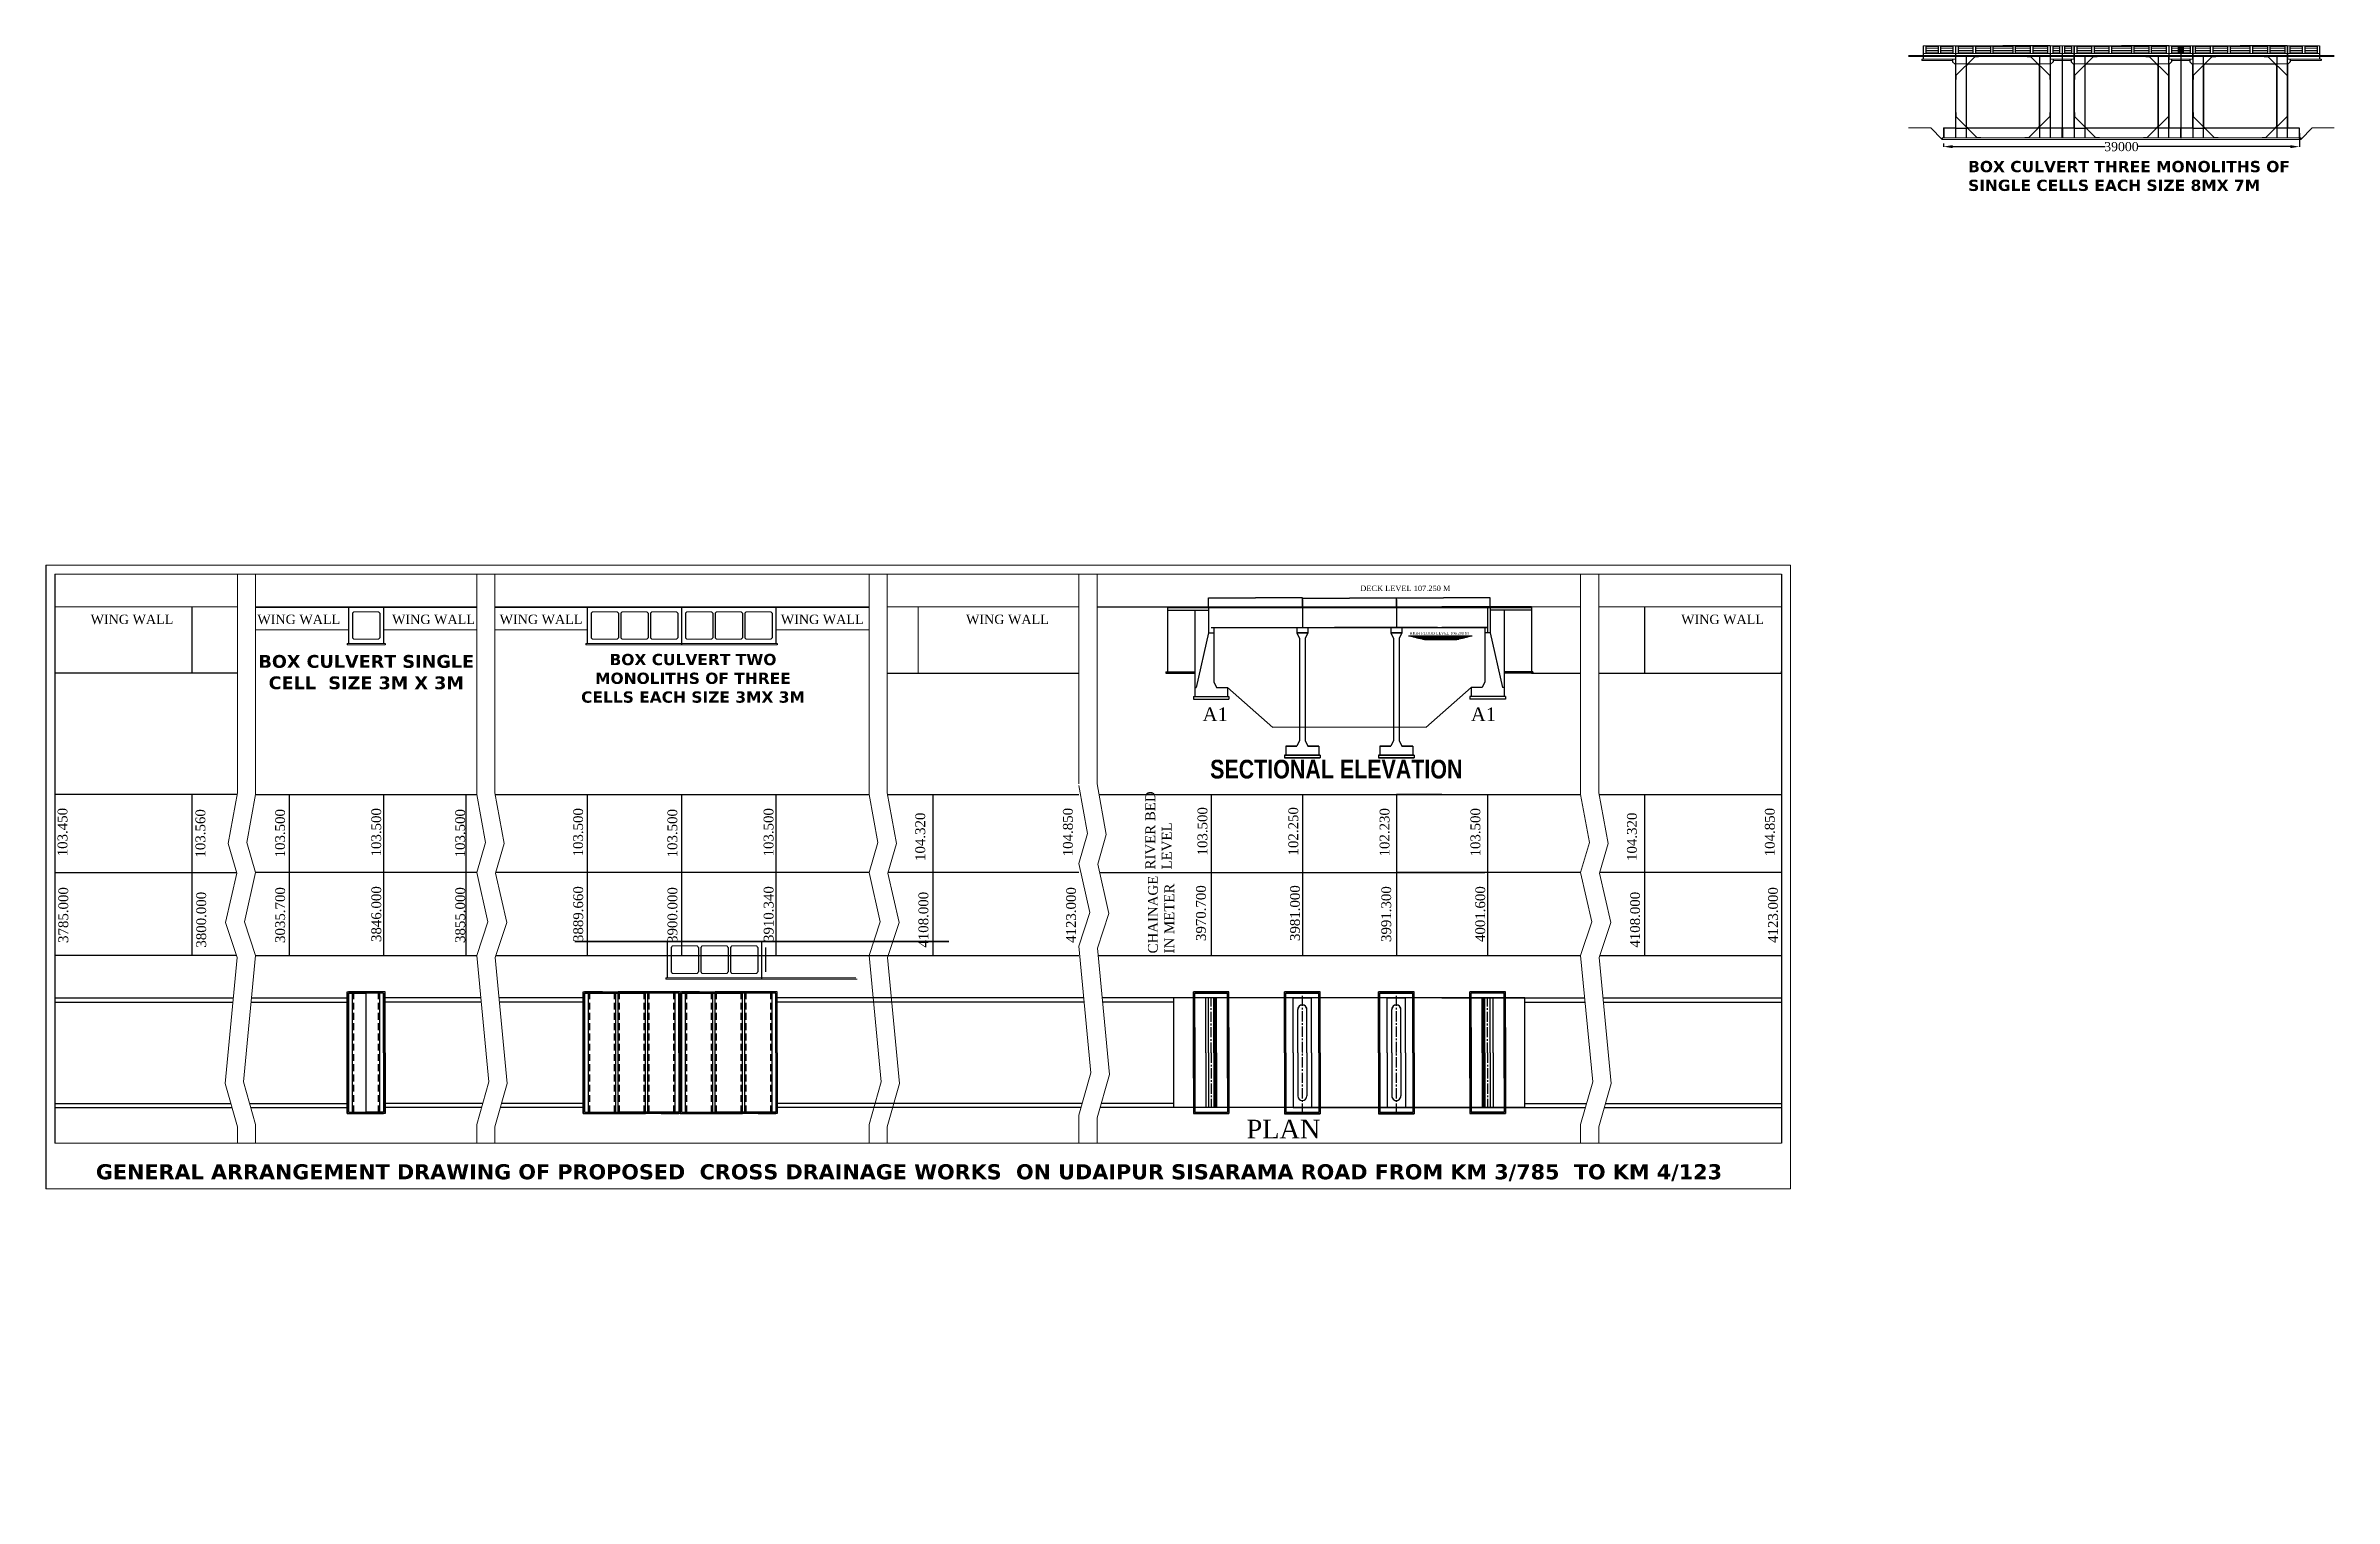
# Model space of a CAD drawing. Header units: millimetres. Extents: x -237855 to 12979, y -14991 to 144223.
import ezdxf

# ---------------------------------------------------------------- set-up
doc = ezdxf.new("R2010")
doc.units = ezdxf.units.MM
doc.header["$MEASUREMENT"] = 0
doc.linetypes.add('CENTER2', pattern=[1.125, 0.75, -0.125, 0.125, -0.125])
doc.linetypes.add('DASHED', pattern=[0.75, 0.5, -0.25])
for name, color, linetype in [('centreline', 6, 'CENTER2'), ('PILLER', 10, 'Continuous'), ('PLAN', 10, 'Continuous')]:
    doc.layers.add(name, color=color, linetype=linetype)
for name, color, linetype, lineweight in [('EXISTING B WALL', 5, 'Continuous', 30), ('S PROJ', 172, 'Continuous', 0), ('S TEXT', 7, 'Continuous', 20), ('walls', 1, 'Continuous', 30)]:
    doc.layers.add(name, color=color, linetype=linetype, lineweight=lineweight)
doc.styles.add('arial', font='ARIAL.TTF')
doc.styles.get("Standard").update_dxf_attribs({"font": 'dutchb.ttf'})
doc.dimstyles.new('ISO-25', dxfattribs={"dimtxt": 1000, "dimasz": 1000, "dimexe": 1.25, "dimexo": 0.625, "dimtad": 0, "dimtxsty": 'Standard', "dimcen": 75, "dimadec": 0, "dimazin": 0, "dimtfac": 1, "dimtmove": 0, "dimatfit": 2, "dimfxl": 0, "dimarcsym": 0})
doc.dimstyles.get("Standard").update_dxf_attribs({"dimtxt": 0.18, "dimasz": 0.18, "dimexe": 0.18, "dimexo": 0.0625, "dimgap": 0.09, "dimtad": 0, "dimtih": 1, "dimtoh": 1, "dimdec": 4, "dimzin": 0, "dimdsep": 46, "dimtxsty": 'Standard', "dimcen": 0.09, "dimadec": 0, "dimazin": 0, "dimtfac": 1, "dimtdec": 4, "dimtofl": 0, "dimtmove": 0, "dimatfit": 3, "dimfxl": 0, "dimtolj": 1, "dimtzin": 0, "dimarcsym": 0})

msp = doc.modelspace()

# ---------------------------------------------------------------- texts
for s, rotation, p in [('103.450', 89.9999982554, (-235482.14859, 55376.71485)), ('103.560', 89.9999982554, (-220365.03839, 55238.15418)), ('103.500', 89.9999994185, (-211635.17942, 55253.00363)), ('103.500', 89.9999994185, (-201095.17455, 55357.24749)), ('103.500', 89.9999994185, (-191898.55479, 55253.00363)), ('103.500', 89.9999994185, (-178966.47151, 55357.24706)), ('103.500', 89.9999994185, (-168635.17942, 55253.00363)), ('103.500', 89.9999994185, (-158095.17455, 55357.24749)), ('104.850', 89.9999994185, (-125285.22068, 55376.71107)), ('103.500', 90, (-110534.06697, 55463.93074)), ('102.250', 90, (-100576.14443, 55463.93074)), ('102.230', 89.9999994185, (-90574.15467, 55357.24759)), ('103.500', 89.9999994185, (-80616.95745, 55357.24749)), ('104.850', 89.9999994185, (-48348.18163, 55376.71107)), ('104.320', 89.9999994185, (-141465.29185, 54863.07868)), ('104.320', 89.9999994185, (-63465.29185, 54863.07868)), ('3785.000', 89.9999982554, (-235394.51936, 45876.71486)), ('3800.000', 89.9999982554, (-220277.40917, 45363.08185)), ('3035.700', 89.9999994185, (-211626.73805, 45875.19352)), ('3846.000', 89.9999994185, (-201086.73318, 45979.43737)), ('3855.000', 89.9999994185, (-191890.11342, 45875.19352)), ('3889.660', 89.9999994185, (-178958.03014, 45979.43695)), ('3900.000', 89.9999994185, (-168626.73805, 45875.19352)), ('3910.340', 89.9999994185, (-158086.73318, 45979.43737)), ('4108.000', 89.9999994185, (-141118.5503, 45363.07868)), ('4123.000', 89.9999994185, (-124938.47913, 45876.71106)), ('3970.700', 90, (-110697.32589, 46086.12063)), ('3981.000', 90, (-100392.6617, 46086.12063)), ('3991.300', 89.9999994185, (-90391.39736, 45979.43748)), ('4001.600', 89.9999994185, (-80086.73318, 45979.43737)), ('4108.000', 89.9999994185, (-63118.5503, 45363.07868)), ('4123.000', 89.9999994185, (-48001.44008, 45876.71106))]:
    msp.add_text(s, height=1080, rotation=rotation).set_placement(p)
at = {"attachment_point": 1}
for s, insert, char_height, width in [('A1', (-111059.42252, 71692.52409), 1500, 1743.2511), ('{\\fVerdana|b1|i0|c0|p34;\\H0.9431x;             GENERAL ARRANGEMENT DRAWING OF PROPOSED  CROSS DRAINAGE WORKS  ON UDAIPUR SISARAMA ROAD FROM KM 3/785  TO KM 4/123 \\fVerdana|b0|i0|c0|p34;}', (-242641.25026, 21622.80341), 1756, 14566778)]:
    msp.add_mtext(s, dxfattribs=dict(at, insert=insert, char_height=char_height, width=width))
for s, insert, char_height, width, attachment_point, rotation in [('A1', (-78881.5354, 71692.52392), 1500, 1743.2511, 3, 359.9999994185), ('RIVER BED LEVEL', (-117332.43053, 53930.53598), 1080, 9000, 1, 90), ('CHAINAGE IN METER', (-117047.94077, 44728.98801), 1080, 10000, 1, 90)]:
    msp.add_mtext(s, dxfattribs=dict(insert=insert, char_height=char_height, width=width, attachment_point=attachment_point, rotation=rotation))
at = {"layer": 'S PROJ', "char_height": 0.35, "style": 'arial'}
for insert, attachment_point in [((3073.80167, 1042.69638), 9), ((3108.57966, 1042.22189), 9), ((3114.70853, 1040.96836), 1), ((-135143.44494, -14986.33591), 9), ((-135108.66696, -14986.8104), 9), ((-135102.53808, -14988.06393), 1)]:
    msp.add_mtext('\\A1;', dxfattribs=dict(at, insert=insert, attachment_point=attachment_point))
at = {"layer": 'S TEXT'}
for s, insert, char_height, width, attachment_point in [('{\\fVerdana|b1|i0|c0|p34;\\H0.9182x;BOX CULVERT THREE MONOLITHS OF   SINGLE CELLS EACH SIZE 8MX 7M}', (-27151.6422, 128283.4228), 1344, 41365.3333333, 7), ('DECK LEVEL 107.250 M', (-93770.42696, 85051.30131), 600, 761350.22043, 1), ('WING WALL', (-232939.55487, 81865.32977), 1025.15625, 380675.110215, 1), ('WING WALL', (-214658.72858, 81865.32977), 1025.15625, 380675.110215, 1), ('WING WALL', (-157288.40875, 81865.32931), 1025.15625, 380675.110215, 1), ('WING WALL', (-136985.599, 81865.32931), 1025.15625, 380675.110215, 1), ('WING WALL', (-58599.10086, 81865.32931), 1025.15625, 380675.110215, 1), ('HIGH FLOOD LEVEL 106.200 M', (-88366.26458, 79973.33254), 300, 380675.110215, 1), ('{\\fVerdana|b1|i0|c0|p34;BOX CULVERT SINGLE CELL  SIZE 3M X 3M}', (-202726.49, 75551.87208), 1407, 26000, 5), ('{\\fVerdana|b1|i0|c0|p34;\\H0.9182x;BOX CULVERT TWO MONOLITHS OF THREE CELLS EACH SIZE 3MX 3M}', (-166916.36477, 74876.93881), 1344, 26000, 5), ('{\\fArial Narrow|b1|i0|c0|p34;SECTIONAL ELEVATION}', (-110232.78515, 65955.30228), 2050.3125, 761350.22043, 1), ('PLAN', (-106238.33561, 26504.37858), 2050.3125, 761350.22043, 1)]:
    msp.add_mtext(s, dxfattribs=dict(at, insert=insert, char_height=char_height, width=width, attachment_point=attachment_point))
at = {"layer": 'S TEXT', "char_height": 1025.15625, "width": 380675.110215, "attachment_point": 3, "rotation": 359.9999988369}
for insert in [(-190822.22929, 81865.32953), (-179032.54912, 81865.32953)]:
    msp.add_mtext('WING WALL', dxfattribs=dict(at, insert=insert))
at = {"layer": 'S TEXT', "char_height": 0.35, "style": 'arial'}
for insert, attachment_point in [((3073.01629, 1043.62485), 9), ((3094.50747, 1038.38862), 1), ((-135144.23032, -14985.40744), 9), ((-135122.73915, -14990.64367), 1)]:
    msp.add_mtext('\\A1;', dxfattribs=dict(at, insert=insert, attachment_point=attachment_point))
at = {"layer": 'S TEXT', "char_height": 0.2, "style": 'arial'}
for insert, width, attachment_point in [((3152.3921, 1303.75834), 0.0330301, 9), ((3152.40593, 1302.68542), 0.0330301, 9), ((3152.4177, 1301.65026), 0.0330301, 9), ((3152.44719, 1298.62035), 0.0330301, 9), ((3152.45227, 1298.1532), 0.0330301, 9), ((3152.50328, 1300.46692), 0.0330301, 9), ((3163.80962, 1305.57567), 0.0330301, 1), ((3169.39157, 1305.63097), 4.0171225, 1), ((-135064.85451, -14725.27395), 0.0330301, 9), ((-135064.84068, -14726.34687), 0.0330301, 9), ((-135064.82892, -14727.38203), 0.0330301, 9), ((-135064.79943, -14730.41194), 0.0330301, 9), ((-135064.79435, -14730.87909), 0.0330301, 9), ((-135064.74333, -14728.56537), 0.0330301, 9), ((-135053.43699, -14723.45662), 0.0330301, 1), ((-135047.85505, -14723.40132), 4.0171225, 1)]:
    msp.add_mtext('\\A1;', dxfattribs=dict(at, insert=insert, width=width, attachment_point=attachment_point))

# ---------------------------------------------------------------- blocks, each defined once
blk = doc.blocks.new('*D16')
at = {"layer": 'Defpoints', "color": 0}
for p in [(-100120, 83722), (-110420, 82637), (-100120, 82712)]:
    blk.add_point(p, dxfattribs=at)
at = {"layer": 'S TEXT', "color": 0, "lineweight": -2}
for p, q in [((-110420, 82637), (-110420, 83722)), ((-110420, 83722), (-105271, 83722)), ((-100121, 83722), (-105270, 83722)), ((-100120, 82712), (-100120, 83722))]:
    blk.add_line(p, q, dxfattribs=at)
at = {"layer": 'S TEXT', "color": 0}
for points in [[(-110420, 83722), (-110420, 83722), (-110420, 83722)], [(-100121, 83722), (-100121, 83722), (-100120, 83722)]]:
    blk.add_solid(points, dxfattribs=at)
at = {"layer": 'S TEXT', "color": 0, "insert": (-105270, 83722), "char_height": 0.18, "attachment_point": 5}
blk.add_mtext('\\A1;10299.9998', dxfattribs=at)
blk = doc.blocks.new('*D17')
at = {"layer": 'Defpoints', "color": 0}
for p in [(-89820, 83684), (-100120, 82712), (-89820, 82637)]:
    blk.add_point(p, dxfattribs=at)
at = {"layer": 'S TEXT', "color": 0, "lineweight": -2}
for p, q in [((-100120, 82712), (-100120, 83684)), ((-100120, 83684), (-94971, 83684)), ((-89821, 83684), (-94970, 83684)), ((-89820, 82637), (-89820, 83684))]:
    blk.add_line(p, q, dxfattribs=at)
at = {"layer": 'S TEXT', "color": 0}
for points in [[(-100120, 83684), (-100120, 83684), (-100120, 83684)], [(-89821, 83684), (-89821, 83684), (-89820, 83684)]]:
    blk.add_solid(points, dxfattribs=at)
at = {"layer": 'S TEXT', "color": 0, "insert": (-94970, 83684), "char_height": 0.18, "attachment_point": 5}
blk.add_mtext('\\A1;10300.0000', dxfattribs=at)
blk = doc.blocks.new('*D18')
at = {"layer": 'Defpoints', "color": 0}
for p in [(-89820, 83722), (-89820, 82712), (-79520, 82637)]:
    blk.add_point(p, dxfattribs=at)
at = {"layer": 'S TEXT', "color": 0, "lineweight": -2}
for p, q in [((-89820, 82712), (-89820, 83722)), ((-89820, 83722), (-84671, 83722)), ((-79521, 83722), (-84670, 83722)), ((-79520, 82637), (-79520, 83722))]:
    blk.add_line(p, q, dxfattribs=at)
at = {"layer": 'S TEXT', "color": 0}
for points in [[(-89820, 83722), (-89820, 83722), (-89820, 83722)], [(-79521, 83722), (-79521, 83722), (-79520, 83722)]]:
    blk.add_solid(points, dxfattribs=at)
at = {"layer": 'S TEXT', "color": 0, "insert": (-84670, 83722), "char_height": 0.18, "attachment_point": 5}
blk.add_mtext('\\A1;10299.9998', dxfattribs=at)
blk = doc.blocks.new('*D15')
at = {"layer": 'Defpoints', "color": 0}
for p in [(-100120, 83684), (-100120, 82637), (-89820, 82712)]:
    blk.add_point(p, dxfattribs=at)
at = {"layer": 'S TEXT', "color": 0, "lineweight": -2}
for p, q in [((-100120, 82637), (-100120, 83684)), ((-100120, 83684), (-94971, 83684)), ((-89821, 83684), (-94970, 83684)), ((-89820, 82712), (-89820, 83684))]:
    blk.add_line(p, q, dxfattribs=at)
at = {"layer": 'S TEXT', "color": 0}
for points in [[(-100120, 83684), (-100120, 83684), (-100120, 83684)], [(-89821, 83684), (-89821, 83684), (-89820, 83684)]]:
    blk.add_solid(points, dxfattribs=at)
at = {"layer": 'S TEXT', "color": 0, "insert": (-94970, 83684), "char_height": 0.18, "attachment_point": 5}
blk.add_mtext('\\A1;10300.0000', dxfattribs=at)
blk = doc.blocks.new('*D19')
at = {"color": 0, "lineweight": -2}
for p, q in [((-29846, 133527), (-29846, 133162)), ((-28846, 133163), (-12128, 133163)), ((8154, 133163), (-8565, 133163)), ((9154, 134627), (9154, 133162))]:
    blk.add_line(p, q, dxfattribs=at)
at = {"color": 0}
for points in [[(-28846, 133330), (-28846, 132996), (-29846, 133163)], [(8154, 133330), (8154, 132996), (9154, 133163)]]:
    blk.add_solid(points, dxfattribs=at)
at = {"layer": 'Defpoints', "color": 0}
for p in [(-29846, 133527), (9154, 134627), (9154, 133163)]:
    blk.add_point(p, dxfattribs=at)
at = {"color": 0, "insert": (-10346, 133163), "char_height": 1000, "attachment_point": 5}
blk.add_mtext('39000', dxfattribs=at)

# ---------------------------------------------------------------- dimensions: what is measured, and where the dimension line sits
dim = msp.add_linear_dim(base=(9153.64013, 133162.99816), p1=(-29846.35987, 133527.19429), p2=(9153.64013, 134627.19389), dimstyle='ISO-25')
dim.commit()
dim.dimension.update_dxf_attribs({"geometry": '*D19', "text_midpoint": (-10346.35987, 133162.99816)})
at = {"layer": 'S TEXT'}
for base, p1, p2, picture, middle in [((-100120.4791207778, 83721.8143238788), (-110420.4788799227, 82637.3465697601), (-100120.4791207778, 82712.3465697601), '*D16', (-105270.4790003503, 83721.8143238788)), ((-89820.4789, 83683.57521), (-100120.47888, 82712.34657), (-89820.4789, 82637.34657), '*D17', (-94970.47889, 83683.57521))]:
    dim = msp.add_linear_dim(base=base, p1=p1, p2=p2, dimstyle='Standard', dxfattribs=at)
    dim.commit()
    dim.dimension.update_dxf_attribs({"geometry": picture, "text_midpoint": middle})
for base, p1, p2, picture, middle in [((-100120.47889, 83683.57526), (-89820.47893, 82712.34652), (-100120.4789, 82637.34662), '*D15', (-94970.4789, 83683.57521)), ((-89820.47868, 83721.81427), (-79520.47893, 82637.34641), (-89820.47869, 82712.34652), '*D18', (-84670.4788, 83721.81422))]:
    dim = msp.add_linear_dim(base=base, p1=p1, p2=p2, angle=179.9999994185, dimstyle='Standard', dxfattribs=at)
    dim.commit()
    dim.dimension.update_dxf_attribs({"geometry": picture, "text_midpoint": middle})

# ---------------------------------------------------------------- linework, layer by layer
for p, q in [((-32071.35978, 144222.84884), (-32071.35979, 142762.84881)), ((-31796.35978, 144222.84884), (-31796.35979, 143362.84881)), ((-30446.35978, 144222.84883), (-30446.35979, 143362.84881)), ((-30171.35978, 144222.84882), (-30171.35979, 143362.84881)), ((-28821.35978, 144222.84881), (-28821.35979, 143362.84881)), ((-28546.35978, 144222.84881), (-28546.35979, 142762.84881)), ((-28526.35978, 144222.84881), (-28526.35979, 142762.84881)), ((-28526.35978, 144222.84881), (-23346.35978, 144222.84881)), ((-28521.35979, 143025.34881), (-28521.35988, 134137.84881)), ((-28496.35981, 140948.20415), (-26431.71513, 143012.84881)), ((-28251.35978, 144222.8488), (-28251.35979, 143362.84881)), ((-27371.35979, 143037.84881), (-27371.35988, 134137.84881)), ((-26619.35978, 144222.84879), (-26619.35979, 143362.84879)), ((-26344.35978, 144222.84878), (-26344.35979, 143362.84879)), ((-24712.35978, 144222.84877), (-24712.35979, 143362.84877)), ((-24437.35978, 144222.84876), (-24437.35979, 143362.84877)), ((-18166.35978, 144222.8487), (-23346.35978, 144222.84881)), ((-22255.35978, 144222.84874), (-22255.35979, 143362.84875)), ((-21980.35978, 144222.84874), (-21980.35979, 143362.84874)), ((-20348.35978, 144222.84872), (-20348.35979, 143362.84873)), ((-18196.35981, 140948.20404), (-20261.00445, 143012.84874)), ((-20073.35978, 144222.84872), (-20073.35979, 143362.84872)), ((-19321.35979, 143037.84872), (-19321.35988, 134137.84872)), ((-18441.35978, 144222.8487), (-18441.35979, 143362.84871)), ((-18171.35979, 143025.3487), (-18171.35988, 134137.8487)), ((-18166.35978, 144222.8487), (-18166.35979, 142762.8487)), ((-18146.35978, 144222.8487), (-18146.35979, 142762.8487)), ((-17871.35978, 144222.8487), (-17871.35979, 143362.84869)), ((-17121.35978, 144222.84868), (-17121.35979, 143362.84868)), ((-16856.35978, 144222.84867), (-16856.35988, 134112.84867)), ((-16836.35978, 144222.84867), (-16836.35988, 134112.84867)), ((-16571.35978, 144222.84867), (-16571.35979, 143362.84867)), ((-15821.35978, 144222.84868), (-15821.35979, 143362.84867)), ((-15546.35978, 144222.84867), (-15546.35979, 142762.84867)), ((-15526.35978, 144222.84867), (-15526.35979, 142762.84867)), ((-15526.35978, 144222.84867), (-10346.35978, 144222.84867)), ((-15521.35979, 143025.34867), (-15521.35988, 134137.84867)), ((-15496.35981, 140948.20401), (-13431.71513, 143012.84867)), ((-15251.35978, 144222.84867), (-15251.35979, 143362.84867)), ((-14371.35979, 143037.84867), (-14371.35988, 134137.84867)), ((-13619.35978, 144222.84865), (-13619.35979, 143362.84866)), ((-13344.35978, 144222.84865), (-13344.35979, 143362.84865)), ((-11712.35978, 144222.84864), (-11712.35979, 143362.84864)), ((-11437.35978, 144222.84863), (-11437.35979, 143362.84864)), ((-5166.35978, 144222.84857), (-10346.35978, 144222.84867)), ((-9255.35978, 144222.84861), (-9255.35979, 143362.84861)), ((-8980.35978, 144222.84861), (-8980.35979, 143362.84861)), ((-7348.35978, 144222.84859), (-7348.35979, 143362.84859)), ((-5196.35981, 140948.20391), (-7261.00445, 143012.84861)), ((-7073.35978, 144222.84859), (-7073.35979, 143362.84859)), ((-6321.35979, 143037.84859), (-6321.35988, 134137.84859)), ((-5441.35978, 144222.84857), (-5441.35979, 143362.84857)), ((-5171.35979, 143025.34857), (-5171.35988, 134137.84857)), ((-5166.35978, 144222.84857), (-5166.35979, 142762.84857)), ((-5146.35978, 144222.84857), (-5146.35979, 142762.84857)), ((-4871.35978, 144222.84857), (-4871.35979, 143362.84856)), ((-4121.35978, 144222.84854), (-4121.35979, 143362.84855)), ((-3983.85978, 144222.84854), (-3983.85979, 143362.84854)), ((-3846.35978, 144222.84854), (-3846.35988, 134112.84854)), ((-3846.35978, 144222.84854), (-3846.35988, 134112.84854)), ((-3826.35978, 144222.84854), (-3826.35988, 134112.84854)), ((-3708.85978, 144222.84854), (-3708.85979, 143362.84854)), ((-3571.35978, 144222.84854), (-3571.35979, 143362.84854)), ((-2821.35978, 144222.84854), (-2821.35979, 143362.84854)), ((-2546.35978, 144222.84854), (-2546.35979, 142762.84854)), ((-2526.35978, 144222.84854), (-2526.35979, 142762.84854)), ((-2526.35978, 144222.84854), (2653.64022, 144222.84854)), ((-2521.35979, 143025.34854), (-2521.35988, 134137.84854)), ((-2496.35981, 140948.20388), (-431.71513, 143012.84854)), ((-2251.35978, 144222.84854), (-2251.35979, 143362.84854)), ((-1371.35979, 143037.84854), (-1371.35988, 134137.84854)), ((-619.35978, 144222.84852), (-619.35979, 143362.84853)), ((-344.35978, 144222.84852), (-344.35979, 143362.84852)), ((1287.64022, 144222.8485), (1287.64021, 143362.84851)), ((1562.64022, 144222.8485), (1562.64021, 143362.8485)), ((7833.64022, 144222.84844), (2653.64022, 144222.84854)), ((3744.64022, 144222.84848), (3744.64021, 143362.84848)), ((4019.64022, 144222.84848), (4019.64021, 143362.84848)), ((5651.64022, 144222.84846), (5651.64021, 143362.84846)), ((7803.64019, 140948.20378), (5738.99555, 143012.84848)), ((5926.64022, 144222.84846), (5926.64021, 143362.84846)), ((6678.64021, 143037.84846), (6678.64012, 134137.84846)), ((7558.64022, 144222.84844), (7558.64021, 143362.84844)), ((7828.64021, 143025.34844), (7828.64012, 134137.84844)), ((7833.64022, 144222.84844), (7833.64021, 142762.84844)), ((7853.64022, 144222.84844), (7853.64021, 142762.84844)), ((8128.64022, 144222.84843), (8128.64021, 143362.84843)), ((9478.64022, 144222.84842), (9478.64021, 143362.8484)), ((9753.64022, 144222.84842), (9753.64021, 143362.8484)), ((11103.64022, 144222.8484), (11103.64021, 143362.84837)), ((11378.64022, 144222.8484), (11378.64021, 142762.84837)), ((-32221.35979, 142762.84881), (-32221.35979, 142612.84881)), ((-28846.35979, 142762.84881), (-28846.3598, 142462.84881)), ((-28846.3598, 142462.84881), (-28546.3598, 142162.84881)), ((-28546.3598, 142162.84881), (-28546.35987, 135212.84881)), ((-28496.35981, 140948.20415), (-28496.35982, 140523.94007)), ((-27346.3598, 142062.84881), (-27346.35987, 135362.84881)), ((-27346.3598, 142062.84881), (-27196.3598, 142212.84881)), ((-19346.3598, 142062.84872), (-19496.3598, 142212.84873)), ((-19346.3598, 142062.84872), (-19346.35987, 135362.84872)), ((-18196.35981, 140948.20404), (-18196.35982, 140523.93997)), ((-18146.3598, 142162.8487), (-18146.35987, 135212.8487)), ((-17846.3598, 142462.84869), (-18146.3598, 142162.8487)), ((-17846.35979, 142762.84869), (-17846.3598, 142462.84869)), ((-15846.35979, 142762.84867), (-15846.3598, 142462.84867)), ((-15846.3598, 142462.84867), (-15546.3598, 142162.84867)), ((-15546.3598, 142162.84867), (-15546.35987, 135212.84867)), ((-15496.35981, 140948.20401), (-15496.35982, 140523.93994)), ((-14346.3598, 142062.84867), (-14346.35987, 135362.84867)), ((-14346.3598, 142062.84867), (-14196.3598, 142212.84867)), ((-6346.3598, 142062.84859), (-6496.3598, 142212.8486)), ((-6346.3598, 142062.84859), (-6346.35987, 135362.84859)), ((-5196.35981, 140948.20391), (-5196.35982, 140523.93984)), ((-5146.3598, 142162.84857), (-5146.35987, 135212.84857)), ((-4846.3598, 142462.84856), (-5146.3598, 142162.84857)), ((-4846.35979, 142762.84856), (-4846.3598, 142462.84856)), ((-2846.35979, 142762.84854), (-2846.3598, 142462.84854)), ((-2846.3598, 142462.84854), (-2546.3598, 142162.84854)), ((-2546.3598, 142162.84854), (-2546.35987, 135212.84854)), ((-2496.35981, 140948.20388), (-2496.35982, 140523.93981)), ((-1346.3598, 142062.84854), (-1346.35987, 135362.84854)), ((-1346.3598, 142062.84854), (-1196.3598, 142212.84854)), ((6653.6402, 142062.84846), (6503.6402, 142212.84846)), ((6653.6402, 142062.84846), (6653.64013, 135362.84846)), ((7803.64019, 140948.20378), (7803.64018, 140523.93971)), ((7853.6402, 142162.84844), (7853.64013, 135212.84844)), ((8153.6402, 142462.84843), (7853.6402, 142162.84844)), ((8153.64021, 142762.84843), (8153.6402, 142462.84843)), ((11528.64021, 142762.84836), (11528.64021, 142612.84836)), ((-28496.35985, 136901.75753), (-28496.35986, 136477.49347)), ((-28496.35986, 136477.49347), (-26181.71522, 134162.84881)), ((-18196.35986, 136477.49336), (-20511.00454, 134162.84875)), ((-18196.35985, 136901.75743), (-18196.35986, 136477.49336)), ((-15496.35985, 136901.7574), (-15496.35986, 136477.49334)), ((-15496.35986, 136477.49334), (-13181.71522, 134162.84867)), ((-5196.35986, 136477.49323), (-7511.00454, 134162.84862)), ((-5196.35985, 136901.7573), (-5196.35986, 136477.49323)), ((-2496.35985, 136901.75727), (-2496.35986, 136477.4932)), ((-2496.35986, 136477.4932), (-181.71522, 134162.84854)), ((7803.64014, 136477.4931), (5488.99546, 134162.84848)), ((7803.64015, 136901.75717), (7803.64014, 136477.4931)), ((-31246.35987, 135212.84881), (-29996.35988, 133962.84881)), ((-29996.35988, 134112.84881), (-29996.35988, 133962.84881)), ((-29846.35987, 135212.84881), (-29846.35987, 134112.84881)), ((-29821.35987, 135175.34881), (-29821.35988, 134150.34881)), ((-28546.35987, 135187.84881), (-27196.35987, 135187.84881)), ((-27346.35987, 135362.84881), (-27196.35987, 135212.84881)), ((-19346.35987, 135362.84872), (-19496.35987, 135212.84873)), ((-18146.35987, 135187.8487), (-19496.35987, 135187.84873)), ((-16871.35987, 135175.34867), (-16871.35988, 134150.34867)), ((-16821.35987, 135175.34867), (-16821.35988, 134150.34867)), ((-15546.35987, 135187.84867), (-14196.35987, 135187.84867)), ((-14346.35987, 135362.84867), (-14196.35987, 135212.84867)), ((-6346.35987, 135362.84859), (-6496.35987, 135212.8486)), ((-5146.35987, 135187.84857), (-6496.35987, 135187.8486)), ((-3871.35987, 135175.34854), (-3871.35988, 134150.34854)), ((-3821.35987, 135175.34854), (-3821.35988, 134150.34854)), ((-2546.35987, 135187.84854), (-1196.35987, 135187.84854)), ((-1346.35987, 135362.84854), (-1196.35987, 135212.84854)), ((6653.64013, 135362.84846), (6503.64013, 135212.84846)), ((7853.64013, 135187.84844), (6503.64013, 135187.84846)), ((9128.64013, 135175.34841), (9128.64012, 134150.34841)), ((10553.64013, 135212.84838), (9303.64012, 133962.84841)), ((9303.64012, 134112.84841), (9303.64012, 133962.84841)), ((-237855.47888, 87305.96496), (-237855.48166, 18922.04139)), ((-236855.47892, 86305.96496), (-236855.48145, 23922.04139)), ((-47620.47888, 86305.96496), (-47620.47888, 23922.04139)), ((-100120.47912, 83512.34657), (-100120.47912, 80462.34657)), ((-100120.4789, 83512.34649), (-100120.47891, 80462.34649)), ((-100120.47888, 83512.34657), (-100120.47888, 80462.34657)), ((-89820.47892, 83512.34652), (-89820.47895, 80462.34652)), ((-89820.4789, 83512.34644), (-89820.47891, 80462.34644)), ((-89820.47868, 83512.34652), (-89820.47871, 80462.34652)), ((-221855.47907, 82712.3498), (-221855.47936, 75462.35024)), ((-204660.47893, 82637.34661), (-204660.47897, 78707.34629)), ((-204240.47893, 82037.3466), (-204240.47896, 79337.3466)), ((-201240.47893, 82037.34657), (-201240.47896, 79337.34657)), ((-200820.47893, 82637.34657), (-200820.47897, 78707.34625)), ((-178500.47893, 82637.34667), (-178500.47897, 78707.34646)), ((-178080.47893, 82037.34667), (-178080.47896, 79337.34667)), ((-175080.47893, 82037.34661), (-175080.47896, 79337.34661)), ((-175080.47893, 82037.34657), (-175080.47896, 79337.34657)), ((-174830.47893, 82037.3466), (-174830.47896, 79337.3466)), ((-174830.47893, 82037.34657), (-174830.47896, 79337.34657)), ((-171830.47893, 82037.34657), (-171830.47896, 79337.34657)), ((-171580.47893, 82037.34657), (-171580.47896, 79337.34657)), ((-168580.47893, 82037.34657), (-168580.47896, 79337.34657)), ((-168160.47893, 82637.34667), (-168160.47897, 78557.34646)), ((-168160.47893, 82637.34657), (-168160.47897, 78557.34657)), ((-167740.47893, 82037.34667), (-167740.47896, 79337.34667)), ((-164740.47893, 82037.34661), (-164740.47896, 79337.34661)), ((-164740.47893, 82037.34657), (-164740.47896, 79337.34657)), ((-164490.47893, 82037.3466), (-164490.47896, 79337.3466)), ((-164490.47893, 82037.34657), (-164490.47896, 79337.34657)), ((-161490.47893, 82037.34657), (-161490.47896, 79337.34657)), ((-161240.47893, 82037.34657), (-161240.47896, 79337.34657)), ((-158240.47893, 82037.34657), (-158240.47896, 79337.34657)), ((-157820.47893, 82637.34657), (-157820.47897, 78707.34625)), ((-111920.47888, 82337.34657), (-111920.47888, 72890.66867)), ((-78020.47893, 82337.3464), (-78020.47903, 72890.6685)), ((-62620.47888, 82712.34657), (-62620.47888, 75462.347)), ((-204810.47897, 78707.34629), (-204810.47897, 78557.3464)), ((-200670.47897, 78707.34625), (-200670.47897, 78557.34636)), ((-178650.47897, 78707.34646), (-178650.47897, 78557.34678)), ((-157670.47897, 78707.34625), (-157670.47897, 78557.34636)), ((-216855.47936, 75462.35006), (-236855.47936, 75462.35077)), ((-236805.6529, 75612.35077), (-236855.47935, 75612.35077)), ((-145620.47888, 75462.34703), (-124620.47888, 75462.34692)), ((-115070.47888, 75612.34657), (-115070.47888, 75462.34657)), ((-115070.47888, 75612.34657), (-111920.47888, 75612.34657)), ((-115070.47888, 75462.34657), (-111920.47888, 75462.34657)), ((-74870.479, 75612.34637), (-78020.479, 75612.3464)), ((-74870.479, 75462.34637), (-78020.479, 75462.3464)), ((-75020.479, 75462.34707), (-69620.47888, 75462.34704)), ((-74870.479, 75612.34637), (-74870.479, 75462.34637)), ((-67620.47888, 75462.34703), (-47620.47888, 75462.34693)), ((-47670.30534, 75612.34693), (-47620.47888, 75612.34693)), ((-112070.47888, 72890.66867), (-112070.47888, 72590.66867)), ((-112070.47888, 72890.66867), (-108170.47888, 72890.66867)), ((-111920.47888, 73890.66867), (-111770.47888, 73890.66867)), ((-108170.47888, 72890.66867), (-108170.47888, 72590.66867)), ((-81770.47903, 72890.66854), (-81770.47903, 72590.66854)), ((-77870.47903, 72890.6685), (-81770.47903, 72890.66854)), ((-78020.47902, 73890.6685), (-78170.47902, 73890.6685)), ((-77870.47903, 72890.6685), (-77870.47903, 72590.6685)), ((-112070.47888, 72590.66867), (-108170.47888, 72590.66867)), ((-77870.47903, 72590.6685), (-81770.47903, 72590.66854)), ((-102070.47899, 66452.3465), (-102070.47899, 66152.3465)), ((-98170.47899, 66452.34648), (-102070.47899, 66452.3465)), ((-98170.47899, 66152.34648), (-102070.47899, 66152.3465)), ((-102070.47888, 66452.34657), (-102070.47888, 66152.34657)), ((-102070.47888, 66452.34657), (-98170.47888, 66452.34657)), ((-102070.47888, 66152.34657), (-98170.47888, 66152.34657)), ((-98170.47899, 66452.34648), (-98170.47899, 66152.34648)), ((-98170.47888, 66452.34657), (-98170.47888, 66152.34657)), ((-91770.47909, 66452.34654), (-91770.47909, 66152.34654)), ((-87870.47909, 66452.3465), (-91770.47909, 66452.34654)), ((-87870.47909, 66152.3465), (-91770.47909, 66152.34654)), ((-91770.47899, 66452.34645), (-91770.47899, 66152.34645)), ((-91770.47899, 66452.34645), (-87870.47899, 66452.34643)), ((-91770.47899, 66152.34645), (-87870.47899, 66152.34643)), ((-87870.47909, 66452.3465), (-87870.47909, 66152.3465)), ((-87870.47899, 66452.34643), (-87870.47899, 66152.34643)), ((-216888.18965, 62153.12367), (-236855.4799, 62153.12448)), ((-221855.4799, 62153.12387), (-221855.48062, 44519.12387)), ((-214860.47944, 62153.12063), (-190620.47887, 62153.12063)), ((-211160.47914, 62153.12063), (-211160.47931, 44519.12063)), ((-200820.47914, 62153.12063), (-200820.47931, 44519.12063)), ((-191799.79009, 62153.12063), (-191799.79026, 44519.12063)), ((-188587.76913, 62153.12063), (-147620.47887, 62153.12063)), ((-178500.47914, 62153.12063), (-178500.47931, 44519.12063)), ((-168160.47914, 62153.12063), (-168160.47931, 44519.12063)), ((-157820.47914, 62153.12063), (-157820.47931, 44519.12063)), ((-145587.76913, 62153.12063), (-124620.47888, 62153.12063)), ((-140620.47888, 62153.12063), (-140620.47888, 44519.12063)), ((-122406.17282, 62153.12063), (-105120.47901, 62153.12063)), ((-110120.47888, 62153.12063), (-110120.47888, 46086.12063)), ((-110120.47888, 62153.12063), (-110120.47888, 44519.12063)), ((-105120.47901, 62153.12063), (-100120.47888, 62153.12063)), ((-100120.47912, 62153.12063), (-100120.47912, 44519.12063)), ((-100120.47912, 61153.12063), (-100120.47912, 46086.12063)), ((-100120.47901, 62153.12063), (-69620.47887, 62153.12063)), ((-100120.47888, 62153.12063), (-100120.47888, 44519.12063)), ((-84820.47901, 62153.12053), (-89820.47914, 62153.12058)), ((-89820.47889, 62153.12063), (-89820.47907, 44519.12063)), ((-79820.47914, 62153.12064), (-79820.47931, 44519.12064)), ((-79820.47914, 62153.12064), (-79820.4793, 46086.12048)), ((-67587.76913, 62153.12063), (-47620.47888, 62153.12063)), ((-62620.47888, 62153.12063), (-62620.47888, 44519.12063)), ((-236855.48025, 53586.124), (-216938.53093, 53586.12339)), ((-190620.47881, 53586.12038), (-214860.47963, 53586.12062)), ((-147620.47881, 53586.12038), (-188537.42807, 53586.12079)), ((-124620.47888, 53586.12016), (-145537.42819, 53586.12038)), ((-122342.99614, 53586.12063), (-105120.47905, 53586.12063)), ((-105120.47905, 53586.12063), (-100120.47888, 53586.12063)), ((-100120.47905, 53586.12063), (-80120.47905, 53586.12063)), ((-69620.47881, 53586.12038), (-89820.47922, 53586.12058)), ((-47620.47888, 53586.12015), (-67537.4282, 53586.12036)), ((-169738.62621, 45996.2057), (-169738.62625, 42066.20549)), ((-169318.62622, 45396.20569), (-169318.62625, 42696.20569)), ((-166318.62622, 45396.20563), (-166318.62625, 42696.20563)), ((-166318.62622, 45396.2056), (-166318.62625, 42696.2056)), ((-166068.62622, 45396.20563), (-166068.62625, 42696.20563)), ((-166068.62622, 45396.2056), (-166068.62625, 42696.2056)), ((-163068.62622, 45396.2056), (-163068.62625, 42696.2056)), ((-162818.62622, 45396.2056), (-162818.62625, 42696.2056)), ((-159818.62622, 45396.2056), (-159818.62625, 42696.2056)), ((-159398.62621, 45996.2057), (-159398.62625, 41916.20549)), ((-159398.62621, 45996.2056), (-159398.62625, 41916.2056)), ((-158978.62622, 45396.20569), (-158978.62625, 42696.20569)), ((-216962.00292, 44519.12367), (-236855.48062, 44519.12448)), ((-214860.47984, 44519.12063), (-190620.47888, 44519.12063)), ((-188513.95657, 44519.12063), (-167620.47888, 44519.12063)), ((-176500.47931, 44519.12063), (-124620.47888, 44519.12063)), ((-122515.97015, 44519.12063), (-105120.4791, 44519.12063)), ((-105120.4791, 44519.12063), (-100120.47888, 44519.12063)), ((-100120.4791, 44519.12063), (-69620.47888, 44519.12063)), ((-67513.95657, 44519.12063), (-47620.47888, 44519.12063)), ((-169888.62625, 42066.20549), (-169888.62625, 41916.20581)), ((-112070.47888, 40513.27207), (-108170.47888, 40513.27207)), ((-112070.47888, 31063.27207), (-112070.47888, 40513.27207)), ((-108170.47884, 40513.27209), (-112070.47884, 40513.27209)), ((-112070.47884, 40513.27209), (-108170.47884, 40513.27209)), ((-112070.47884, 31063.27209), (-112070.47884, 40513.27209)), ((-108170.47888, 40513.27207), (-111920.47888, 40513.27207)), ((-111920.47888, 40363.27207), (-108320.47888, 40363.27207)), ((-111920.47884, 40363.27209), (-108320.47884, 40363.27209)), ((-111920.47884, 31063.27209), (-111920.47884, 40363.27209)), ((-108320.47884, 31063.27209), (-108320.47884, 40363.27209)), ((-108170.47888, 31063.27207), (-108170.47888, 40513.27207)), ((-108170.47884, 31063.27209), (-108170.47884, 40513.27209)), ((-102070.47911, 33844.76178), (-102070.47907, 40532.92563)), ((-102070.47911, 33844.76175), (-102070.47907, 40532.92561)), ((-98170.47907, 40532.92561), (-102070.47907, 40532.92563)), ((-98170.47907, 40532.92559), (-102070.47907, 40532.92561)), ((-102070.47907, 33844.76178), (-102070.47904, 40532.92561)), ((-102070.47907, 33844.76175), (-102070.47904, 40532.92558)), ((-102070.47896, 33844.76184), (-102070.47896, 40532.92567)), ((-102070.47892, 40532.9257), (-98170.47892, 40532.9257)), ((-102070.47892, 33844.76184), (-102070.47892, 40532.9257)), ((-101920.47911, 33844.76178), (-101920.47908, 40382.92563)), ((-101920.47911, 33844.76175), (-101920.47908, 40382.9256)), ((-98320.47908, 40382.92561), (-101920.47908, 40382.92563)), ((-98320.47908, 40382.92559), (-101920.47908, 40382.9256)), ((-101920.47907, 33844.76178), (-101920.47904, 40382.92561)), ((-101920.47907, 33844.76175), (-101920.47904, 40382.92558)), ((-101920.47892, 40382.9257), (-98320.47892, 40382.9257)), ((-101920.47892, 33844.76184), (-101920.47892, 40382.9257)), ((-98320.47911, 33844.76176), (-98320.47908, 40382.92561)), ((-98320.47911, 33844.76173), (-98320.47908, 40382.92559)), ((-98320.47896, 33844.76184), (-98320.47896, 40382.92567)), ((-98320.47892, 33844.76184), (-98320.47892, 40382.9257)), ((-98170.47911, 33844.76176), (-98170.47907, 40532.92561)), ((-98170.47911, 33844.76173), (-98170.47907, 40532.92559)), ((-98170.47907, 33844.76176), (-98170.47904, 40532.92559)), ((-98170.47907, 33844.76173), (-98170.47904, 40532.92556)), ((-98170.47896, 33844.76184), (-98170.47896, 40532.92567)), ((-98170.47892, 33844.76184), (-98170.47892, 40532.9257)), ((-91770.47938, 33844.76181), (-91770.47931, 40532.92566)), ((-91770.47934, 33844.76181), (-91770.47927, 40532.92564)), ((-87870.47931, 40532.92562), (-91770.47931, 40532.92566)), ((-91770.47923, 33844.76172), (-91770.4792, 40532.92556)), ((-91770.47923, 33844.7617), (-91770.4792, 40532.92553)), ((-91770.47919, 33844.76172), (-91770.47916, 40532.92558)), ((-91770.47919, 33844.7617), (-91770.47916, 40532.92555)), ((-91770.47916, 40532.92558), (-87870.47916, 40532.92556)), ((-91770.47916, 40532.92555), (-87870.47916, 40532.92553)), ((-91620.47938, 33844.76181), (-91620.47931, 40382.92566)), ((-91620.47934, 33844.76181), (-91620.47927, 40382.92564)), ((-88020.47931, 40382.92563), (-91620.47931, 40382.92566)), ((-91620.47919, 33844.76172), (-91620.47916, 40382.92558)), ((-91620.47919, 33844.7617), (-91620.47916, 40382.92555)), ((-91620.47916, 40382.92558), (-88020.47916, 40382.92556)), ((-91620.47916, 40382.92555), (-88020.47916, 40382.92553)), ((-88020.47938, 33844.76177), (-88020.47931, 40382.92563)), ((-88020.47923, 33844.76171), (-88020.4792, 40382.92554)), ((-88020.47923, 33844.76168), (-88020.4792, 40382.92551)), ((-88020.47919, 33844.76171), (-88020.47916, 40382.92556)), ((-88020.47919, 33844.76168), (-88020.47916, 40382.92553)), ((-87870.47938, 33844.76177), (-87870.47931, 40532.92562)), ((-87870.47934, 33844.76177), (-87870.47927, 40532.9256)), ((-87870.47923, 33844.7617), (-87870.4792, 40532.92554)), ((-87870.47923, 33844.76168), (-87870.4792, 40532.92551)), ((-87870.47919, 33844.7617), (-87870.47916, 40532.92556)), ((-87870.47919, 33844.76168), (-87870.47916, 40532.92553)), ((-81770.47949, 31063.27196), (-81770.47939, 40513.27196)), ((-81770.47945, 31063.27194), (-81770.47935, 40513.27194)), ((-81770.47939, 40513.27196), (-77870.47939, 40513.27192)), ((-77870.47939, 40513.27192), (-81770.47939, 40513.27196)), ((-81770.47935, 40513.27194), (-78020.47935, 40513.2719)), ((-77870.47935, 40513.2719), (-81770.47935, 40513.27194)), ((-81620.47949, 31063.27196), (-81620.47939, 40363.27196)), ((-78020.47939, 40363.27192), (-81620.47939, 40363.27196)), ((-78020.47935, 40363.2719), (-81620.47935, 40363.27193)), ((-78020.47949, 31063.27192), (-78020.47939, 40363.27192)), ((-77870.47949, 31063.27192), (-77870.47939, 40513.27192)), ((-77870.47945, 31063.2719), (-77870.47935, 40513.2719)), ((-101120.47911, 33844.76177), (-101120.47908, 39844.7695)), ((-101120.47911, 33844.76175), (-101120.47908, 39844.76948)), ((-99120.47908, 39844.76949), (-101120.47908, 39844.7695)), ((-99120.47908, 39844.76947), (-101120.47908, 39844.76948)), ((-101120.47896, 33844.76184), (-101120.47896, 39165.82944)), ((-101120.47892, 39844.76957), (-99120.47892, 39844.76957)), ((-101120.47892, 33844.76184), (-101120.47892, 39844.76957)), ((-100620.47896, 33844.76184), (-100620.47896, 38582.92567)), ((-99620.47907, 33844.76176), (-99620.47905, 38582.9256)), ((-99620.47907, 33844.76174), (-99620.47905, 38582.92557)), ((-99120.47911, 33844.76176), (-99120.47908, 39844.76949)), ((-99120.47911, 33844.76174), (-99120.47908, 39844.76947)), ((-99120.47907, 33844.76176), (-99120.47904, 39165.82936)), ((-99120.47907, 33844.76174), (-99120.47904, 39165.82934)), ((-99120.47892, 33844.76184), (-99120.47892, 39844.76957)), ((-90820.47938, 33844.7618), (-90820.47932, 39844.76953)), ((-88820.47932, 39844.76951), (-90820.47932, 39844.76953)), ((-90820.47923, 33844.76172), (-90820.47921, 39165.82932)), ((-90820.47923, 33844.76169), (-90820.47921, 39165.82929)), ((-90820.47919, 33844.76172), (-90820.47916, 39844.76945)), ((-90820.47919, 33844.76169), (-90820.47916, 39844.76943)), ((-90820.47916, 39844.76945), (-88820.47916, 39844.76944)), ((-90820.47916, 39844.76943), (-88820.47916, 39844.76942)), ((-90320.47923, 33844.76172), (-90320.47921, 38582.92555)), ((-90320.47923, 33844.76169), (-90320.47921, 38582.92552)), ((-89320.47934, 33844.76179), (-89320.47929, 38582.92562)), ((-88820.47938, 33844.76178), (-88820.47932, 39844.76951)), ((-88820.47934, 33844.76178), (-88820.47929, 39165.82938)), ((-88820.47919, 33844.76171), (-88820.47916, 39844.76944)), ((-88820.47919, 33844.76168), (-88820.47916, 39844.76942)), ((-112070.47884, 36626.25159), (-112070.47884, 27176.25159)), ((-111920.47884, 36626.25159), (-111920.47884, 27326.25159)), ((-108320.47884, 36626.25159), (-108320.47884, 27326.25159)), ((-108170.47884, 36626.25159), (-108170.47884, 27176.25159)), ((-81770.47943, 36626.25146), (-81770.47953, 27176.25146)), ((-81620.47943, 36626.25146), (-81620.47953, 27326.25146)), ((-78020.47943, 36626.25142), (-78020.47953, 27326.25142)), ((-77870.47943, 36626.25142), (-77870.47953, 27176.25142)), ((-102070.47911, 33844.76178), (-102070.47914, 27156.59792)), ((-102070.47911, 33844.76175), (-102070.47914, 27156.5979)), ((-102070.47907, 33844.76178), (-102070.4791, 27156.59795)), ((-102070.47907, 33844.76175), (-102070.4791, 27156.59792)), ((-102070.47896, 33844.76184), (-102070.47896, 27156.59801)), ((-102070.47892, 33844.76184), (-102070.47892, 27156.59799)), ((-101920.47911, 33844.76178), (-101920.47914, 27306.59792)), ((-101920.47911, 33844.76175), (-101920.47914, 27306.5979)), ((-101920.47907, 33844.76178), (-101920.4791, 27306.59794)), ((-101920.47907, 33844.76175), (-101920.4791, 27306.59792)), ((-101920.47892, 33844.76184), (-101920.47892, 27306.59799)), ((-101120.47911, 33844.76177), (-101120.47914, 27844.75404)), ((-101120.47911, 33844.76175), (-101120.47914, 27844.75401)), ((-101120.47896, 33844.76184), (-101120.47896, 28523.69424)), ((-101120.47892, 33844.76184), (-101120.47892, 27844.75411)), ((-100620.47896, 33844.76184), (-100620.47896, 29106.59801)), ((-99620.47907, 33844.76176), (-99620.47909, 29106.59793)), ((-99620.47907, 33844.76174), (-99620.47909, 29106.59791)), ((-99120.47911, 33844.76176), (-99120.47914, 27844.75403)), ((-99120.47911, 33844.76174), (-99120.47914, 27844.754)), ((-99120.47907, 33844.76176), (-99120.4791, 28523.69416)), ((-99120.47907, 33844.76174), (-99120.4791, 28523.69414)), ((-99120.47892, 33844.76184), (-99120.47892, 27844.75411)), ((-98320.47911, 33844.76176), (-98320.47914, 27306.5979)), ((-98320.47911, 33844.76173), (-98320.47914, 27306.59788)), ((-98320.47896, 33844.76184), (-98320.47896, 27306.59801)), ((-98320.47892, 33844.76184), (-98320.47892, 27306.59799)), ((-98170.47911, 33844.76176), (-98170.47914, 27156.5979)), ((-98170.47911, 33844.76173), (-98170.47914, 27156.59788)), ((-98170.47907, 33844.76176), (-98170.4791, 27156.59793)), ((-98170.47907, 33844.76173), (-98170.4791, 27156.5979)), ((-98170.47896, 33844.76184), (-98170.47896, 27156.59801)), ((-98170.47892, 33844.76184), (-98170.47892, 27156.59799)), ((-91770.47938, 33844.76181), (-91770.47945, 27156.59796)), ((-91770.47934, 33844.76181), (-91770.47941, 27156.59798)), ((-91770.47923, 33844.76172), (-91770.47927, 27156.59789)), ((-91770.47923, 33844.7617), (-91770.47927, 27156.59787)), ((-91770.47919, 33844.76172), (-91770.47923, 27156.59787)), ((-91770.47919, 33844.7617), (-91770.47923, 27156.59784)), ((-91620.47938, 33844.76181), (-91620.47945, 27306.59795)), ((-91620.47934, 33844.76181), (-91620.47941, 27306.59798)), ((-91620.47919, 33844.76172), (-91620.47923, 27306.59787)), ((-91620.47919, 33844.7617), (-91620.47923, 27306.59784)), ((-90820.47938, 33844.7618), (-90820.47944, 27844.75407)), ((-90820.47923, 33844.76172), (-90820.47926, 28523.69412)), ((-90820.47923, 33844.76169), (-90820.47926, 28523.69409)), ((-90820.47919, 33844.76172), (-90820.47922, 27844.75399)), ((-90820.47919, 33844.76169), (-90820.47922, 27844.75396)), ((-90320.47923, 33844.76172), (-90320.47926, 29106.59789)), ((-90320.47923, 33844.76169), (-90320.47926, 29106.59786)), ((-89320.47934, 33844.76179), (-89320.47939, 29106.59795)), ((-88820.47938, 33844.76178), (-88820.47944, 27844.75405)), ((-88820.47934, 33844.76178), (-88820.47939, 28523.69418)), ((-88820.47919, 33844.76171), (-88820.47922, 27844.75398)), ((-88820.47919, 33844.76168), (-88820.47922, 27844.75395)), ((-88020.47938, 33844.76177), (-88020.47945, 27306.59792)), ((-88020.47923, 33844.76171), (-88020.47927, 27306.59787)), ((-88020.47923, 33844.76168), (-88020.47927, 27306.59785)), ((-88020.47919, 33844.76171), (-88020.47923, 27306.59785)), ((-88020.47919, 33844.76168), (-88020.47923, 27306.59783)), ((-87870.47938, 33844.76177), (-87870.47945, 27156.59792)), ((-87870.47934, 33844.76177), (-87870.47941, 27156.59794)), ((-87870.47923, 33844.7617), (-87870.47927, 27156.59787)), ((-87870.47923, 33844.76168), (-87870.47927, 27156.59785)), ((-87870.47919, 33844.7617), (-87870.47923, 27156.59785)), ((-87870.47919, 33844.76168), (-87870.47923, 27156.59783)), ((-99120.47914, 27844.75403), (-101120.47914, 27844.75404)), ((-99120.47914, 27844.754), (-101120.47914, 27844.75401)), ((-101120.47892, 27844.75411), (-99120.47892, 27844.75411)), ((-88820.47944, 27844.75405), (-90820.47944, 27844.75407)), ((-90820.47922, 27844.75399), (-88820.47922, 27844.75398)), ((-90820.47922, 27844.75396), (-88820.47922, 27844.75395)), ((-112070.47888, 27176.25162), (-108170.47888, 27176.25162)), ((-108170.47884, 27176.25159), (-112070.47884, 27176.25159)), ((-112070.47884, 27176.25159), (-108170.47884, 27176.25159)), ((-111920.47888, 27326.25162), (-108320.47888, 27326.25162)), ((-108170.47888, 27176.25162), (-111920.47888, 27176.25162)), ((-111920.47884, 27326.25159), (-108320.47884, 27326.25159)), ((-98170.47914, 27156.5979), (-102070.47914, 27156.59792)), ((-98170.47914, 27156.59788), (-102070.47914, 27156.5979)), ((-102070.47892, 27156.59799), (-98170.47892, 27156.59799)), ((-98320.47914, 27306.5979), (-101920.47914, 27306.59792)), ((-98320.47914, 27306.59788), (-101920.47914, 27306.5979)), ((-101920.47892, 27306.59799), (-98320.47892, 27306.59799)), ((-87870.47945, 27156.59792), (-91770.47945, 27156.59796)), ((-91770.47923, 27156.59787), (-87870.47923, 27156.59785)), ((-91770.47923, 27156.59784), (-87870.47923, 27156.59783)), ((-88020.47945, 27306.59792), (-91620.47945, 27306.59795)), ((-91620.47923, 27306.59787), (-88020.47923, 27306.59785)), ((-91620.47923, 27306.59784), (-88020.47923, 27306.59783)), ((-81770.47953, 27176.25146), (-77870.47953, 27176.25142)), ((-77870.47953, 27176.25142), (-81770.47953, 27176.25146)), ((-81770.47949, 27176.25148), (-78020.47949, 27176.25144)), ((-77870.47949, 27176.25144), (-81770.47949, 27176.25148)), ((-78020.47953, 27326.25142), (-81620.47953, 27326.25146)), ((-78020.47949, 27326.25144), (-81620.47949, 27326.25148))]:
    msp.add_line(p, q)
at = {"const_width": 12.5}
for points in [[(-28515.10979, 143025.34881, 1), (-28502.60979, 143025.34881, 1)], [(-28415.10979, 143025.34881, 1), (-28402.60979, 143025.34881, 1)], [(-28315.10979, 143025.34881, 1), (-28302.60979, 143025.34881, 1)], [(-28215.10979, 143025.34881, 1), (-28202.60979, 143025.34881, 1)], [(-28115.10979, 143025.34881, 1), (-28102.60979, 143025.34881, 1)], [(-28015.10979, 143025.34881, 1), (-28002.60979, 143025.34881, 1)], [(-27915.10979, 143025.34881, 1), (-27902.60979, 143025.34881, 1)], [(-27815.10979, 143025.34881, 1), (-27802.60979, 143025.34881, 1)], [(-27715.10979, 143025.34881, 1), (-27702.60979, 143025.34881, 1)], [(-27615.10979, 143025.34881, 1), (-27602.60979, 143025.34881, 1)], [(-27515.10979, 143025.34881, 1), (-27502.60979, 143025.34881, 1)], [(-27415.10979, 143025.34881, 1), (-27402.60979, 143025.34881, 1)], [(-27315.10979, 143025.34881, 1), (-27302.60979, 143025.34881, 1)], [(-27215.10979, 143025.34881, 1), (-27202.60979, 143025.34881, 1)], [(-27115.10979, 143025.34881, 1), (-27102.60979, 143025.34881, 1)], [(-27015.10979, 143025.34881, 1), (-27002.60979, 143025.34881, 1)], [(-26915.10979, 143025.34881, 1), (-26902.60979, 143025.34881, 1)], [(-26815.10979, 143025.34881, 1), (-26802.60979, 143025.34881, 1)], [(-26715.10979, 143025.34881, 1), (-26702.60979, 143025.34881, 1)], [(-26615.10979, 143025.34881, 1), (-26602.60979, 143025.34881, 1)], [(-26515.10979, 143025.34881, 1), (-26502.60979, 143025.34881, 1)], [(-26415.10979, 143025.34881, 1), (-26402.60979, 143025.34881, 1)], [(-26315.10979, 143025.34881, 1), (-26302.60979, 143025.34881, 1)], [(-26215.10979, 143025.34881, 1), (-26202.60979, 143025.34881, 1)], [(-26115.10979, 143025.34881, 1), (-26102.60979, 143025.34881, 1)], [(-26015.10979, 143025.34881, 1), (-26002.60979, 143025.34881, 1)], [(-25915.10979, 143025.34881, 1), (-25902.60979, 143025.34881, 1)], [(-25815.10979, 143025.34881, 1), (-25802.60979, 143025.34881, 1)], [(-25715.10979, 143025.34881, 1), (-25702.60979, 143025.34881, 1)], [(-25615.10979, 143025.34881, 1), (-25602.60979, 143025.34881, 1)], [(-25515.10979, 143025.34881, 1), (-25502.60979, 143025.34881, 1)], [(-25415.10979, 143025.34881, 1), (-25402.60979, 143025.34881, 1)], [(-25315.10979, 143025.34881, 1), (-25302.60979, 143025.34881, 1)], [(-25215.10979, 143025.34881, 1), (-25202.60979, 143025.34881, 1)], [(-25115.10979, 143025.34881, 1), (-25102.60979, 143025.34881, 1)], [(-25015.10979, 143025.34881, 1), (-25002.60979, 143025.34881, 1)], [(-24915.10979, 143025.34881, 1), (-24902.60979, 143025.34881, 1)], [(-24815.10979, 143025.34881, 1), (-24802.60979, 143025.34881, 1)], [(-24715.10979, 143025.34881, 1), (-24702.60979, 143025.34881, 1)], [(-24615.10979, 143025.34881, 1), (-24602.60979, 143025.34881, 1)], [(-24515.10979, 143025.34881, 1), (-24502.60979, 143025.34881, 1)], [(-24415.10979, 143025.34881, 1), (-24402.60979, 143025.34881, 1)], [(-24315.10979, 143025.34881, 1), (-24302.60979, 143025.34881, 1)], [(-24215.10979, 143025.34881, 1), (-24202.60979, 143025.34881, 1)], [(-24115.10979, 143025.34881, 1), (-24102.60979, 143025.34881, 1)], [(-24015.10979, 143025.34881, 1), (-24002.60979, 143025.34881, 1)], [(-23915.10979, 143025.34881, 1), (-23902.60979, 143025.34881, 1)], [(-23815.10979, 143025.34881, 1), (-23802.60979, 143025.34881, 1)], [(-23715.10979, 143025.34881, 1), (-23702.60979, 143025.34881, 1)], [(-23615.10979, 143025.34881, 1), (-23602.60979, 143025.34881, 1)], [(-23515.10979, 143025.34881, 1), (-23502.60979, 143025.34881, 1)], [(-23415.10979, 143025.34881, 1), (-23402.60979, 143025.34881, 1)], [(-23277.60979, 143025.3488, -1), (-23290.10979, 143025.3488, -1)], [(-23177.60979, 143025.3488, -1), (-23190.10979, 143025.3488, -1)], [(-23077.60979, 143025.3488, -1), (-23090.10979, 143025.3488, -1)], [(-22977.60979, 143025.3488, -1), (-22990.10979, 143025.3488, -1)], [(-22877.60979, 143025.3488, -1), (-22890.10979, 143025.3488, -1)], [(-22777.60979, 143025.34879, -1), (-22790.10979, 143025.34879, -1)], [(-22677.60979, 143025.34879, -1), (-22690.10979, 143025.34879, -1)], [(-22577.60979, 143025.34879, -1), (-22590.10979, 143025.34879, -1)], [(-22477.60979, 143025.34879, -1), (-22490.10979, 143025.34879, -1)], [(-22377.60979, 143025.34879, -1), (-22390.10979, 143025.34879, -1)], [(-22277.60979, 143025.34878, -1), (-22290.10979, 143025.34878, -1)], [(-22177.60979, 143025.34878, -1), (-22190.10979, 143025.34878, -1)], [(-22077.60979, 143025.34878, -1), (-22090.10979, 143025.34878, -1)], [(-21977.60979, 143025.34878, -1), (-21990.10979, 143025.34878, -1)], [(-21877.60979, 143025.34878, -1), (-21890.10979, 143025.34878, -1)], [(-21777.60979, 143025.34877, -1), (-21790.10979, 143025.34877, -1)], [(-21677.60979, 143025.34877, -1), (-21690.10979, 143025.34877, -1)], [(-21577.60979, 143025.34877, -1), (-21590.10979, 143025.34877, -1)], [(-21477.60979, 143025.34877, -1), (-21490.10979, 143025.34877, -1)], [(-21377.60979, 143025.34877, -1), (-21390.10979, 143025.34877, -1)], [(-21277.60979, 143025.34876, -1), (-21290.10979, 143025.34876, -1)], [(-21177.60979, 143025.34876, -1), (-21190.10979, 143025.34876, -1)], [(-21077.60979, 143025.34876, -1), (-21090.10979, 143025.34876, -1)], [(-20977.60979, 143025.34876, -1), (-20990.10979, 143025.34876, -1)], [(-20877.60979, 143025.34876, -1), (-20890.10979, 143025.34876, -1)], [(-20777.60979, 143025.34875, -1), (-20790.10979, 143025.34875, -1)], [(-20677.60979, 143025.34875, -1), (-20690.10979, 143025.34875, -1)], [(-20577.60979, 143025.34875, -1), (-20590.10979, 143025.34875, -1)], [(-20477.60979, 143025.34875, -1), (-20490.10979, 143025.34875, -1)], [(-20377.60979, 143025.34875, -1), (-20390.10979, 143025.34875, -1)], [(-20277.60979, 143025.34874, -1), (-20290.10979, 143025.34874, -1)], [(-20177.60979, 143025.34874, -1), (-20190.10979, 143025.34874, -1)], [(-20077.60979, 143025.34874, -1), (-20090.10979, 143025.34874, -1)], [(-19977.60979, 143025.34874, -1), (-19990.10979, 143025.34874, -1)], [(-19877.60979, 143025.34874, -1), (-19890.10979, 143025.34874, -1)], [(-19777.60979, 143025.34873, -1), (-19790.10979, 143025.34873, -1)], [(-19677.60979, 143025.34873, -1), (-19690.10979, 143025.34873, -1)], [(-19577.60979, 143025.34873, -1), (-19590.10979, 143025.34873, -1)], [(-19477.60979, 143025.34873, -1), (-19490.10979, 143025.34873, -1)], [(-19377.60979, 143025.34873, -1), (-19390.10979, 143025.34873, -1)], [(-19277.60979, 143025.34872, -1), (-19290.10979, 143025.34872, -1)], [(-19177.60979, 143025.34872, -1), (-19190.10979, 143025.34872, -1)], [(-19077.60979, 143025.34872, -1), (-19090.10979, 143025.34872, -1)], [(-18977.60979, 143025.34872, -1), (-18990.10979, 143025.34872, -1)], [(-18877.60979, 143025.34872, -1), (-18890.10979, 143025.34872, -1)], [(-18777.60979, 143025.34871, -1), (-18790.10979, 143025.34871, -1)], [(-18677.60979, 143025.34871, -1), (-18690.10979, 143025.34871, -1)], [(-18577.60979, 143025.34871, -1), (-18590.10979, 143025.34871, -1)], [(-18477.60979, 143025.34871, -1), (-18490.10979, 143025.34871, -1)], [(-18377.60979, 143025.34871, -1), (-18390.10979, 143025.34871, -1)], [(-18277.60979, 143025.3487, -1), (-18290.10979, 143025.3487, -1)], [(-18177.60979, 143025.3487, -1), (-18190.10979, 143025.3487, -1)], [(-15515.10979, 143025.34867, 1), (-15502.60979, 143025.34867, 1)], [(-15415.10979, 143025.34867, 1), (-15402.60979, 143025.34867, 1)], [(-15315.10979, 143025.34867, 1), (-15302.60979, 143025.34867, 1)], [(-15215.10979, 143025.34867, 1), (-15202.60979, 143025.34867, 1)], [(-15115.10979, 143025.34867, 1), (-15102.60979, 143025.34867, 1)], [(-15015.10979, 143025.34867, 1), (-15002.60979, 143025.34867, 1)], [(-14915.10979, 143025.34867, 1), (-14902.60979, 143025.34867, 1)], [(-14815.10979, 143025.34867, 1), (-14802.60979, 143025.34867, 1)], [(-14715.10979, 143025.34867, 1), (-14702.60979, 143025.34867, 1)], [(-14615.10979, 143025.34867, 1), (-14602.60979, 143025.34867, 1)], [(-14515.10979, 143025.34867, 1), (-14502.60979, 143025.34867, 1)], [(-14415.10979, 143025.34867, 1), (-14402.60979, 143025.34867, 1)], [(-14315.10979, 143025.34867, 1), (-14302.60979, 143025.34867, 1)], [(-14215.10979, 143025.34867, 1), (-14202.60979, 143025.34867, 1)], [(-14115.10979, 143025.34867, 1), (-14102.60979, 143025.34867, 1)], [(-14015.10979, 143025.34867, 1), (-14002.60979, 143025.34867, 1)], [(-13915.10979, 143025.34867, 1), (-13902.60979, 143025.34867, 1)], [(-13815.10979, 143025.34867, 1), (-13802.60979, 143025.34867, 1)], [(-13715.10979, 143025.34867, 1), (-13702.60979, 143025.34867, 1)], [(-13615.10979, 143025.34867, 1), (-13602.60979, 143025.34867, 1)], [(-13515.10979, 143025.34867, 1), (-13502.60979, 143025.34867, 1)], [(-13415.10979, 143025.34867, 1), (-13402.60979, 143025.34867, 1)], [(-13315.10979, 143025.34867, 1), (-13302.60979, 143025.34867, 1)], [(-13215.10979, 143025.34867, 1), (-13202.60979, 143025.34867, 1)], [(-13115.10979, 143025.34867, 1), (-13102.60979, 143025.34867, 1)], [(-13015.10979, 143025.34867, 1), (-13002.60979, 143025.34867, 1)], [(-12915.10979, 143025.34867, 1), (-12902.60979, 143025.34867, 1)], [(-12815.10979, 143025.34867, 1), (-12802.60979, 143025.34867, 1)], [(-12715.10979, 143025.34867, 1), (-12702.60979, 143025.34867, 1)], [(-12615.10979, 143025.34867, 1), (-12602.60979, 143025.34867, 1)], [(-12515.10979, 143025.34867, 1), (-12502.60979, 143025.34867, 1)], [(-12415.10979, 143025.34867, 1), (-12402.60979, 143025.34867, 1)], [(-12315.10979, 143025.34867, 1), (-12302.60979, 143025.34867, 1)], [(-12215.10979, 143025.34867, 1), (-12202.60979, 143025.34867, 1)], [(-12115.10979, 143025.34867, 1), (-12102.60979, 143025.34867, 1)], [(-12015.10979, 143025.34867, 1), (-12002.60979, 143025.34867, 1)], [(-11915.10979, 143025.34867, 1), (-11902.60979, 143025.34867, 1)], [(-11815.10979, 143025.34867, 1), (-11802.60979, 143025.34867, 1)], [(-11715.10979, 143025.34867, 1), (-11702.60979, 143025.34867, 1)], [(-11615.10979, 143025.34867, 1), (-11602.60979, 143025.34867, 1)], [(-11515.10979, 143025.34867, 1), (-11502.60979, 143025.34867, 1)], [(-11415.10979, 143025.34867, 1), (-11402.60979, 143025.34867, 1)], [(-11315.10979, 143025.34867, 1), (-11302.60979, 143025.34867, 1)], [(-11215.10979, 143025.34867, 1), (-11202.60979, 143025.34867, 1)], [(-11115.10979, 143025.34867, 1), (-11102.60979, 143025.34867, 1)], [(-11015.10979, 143025.34867, 1), (-11002.60979, 143025.34867, 1)], [(-10915.10979, 143025.34867, 1), (-10902.60979, 143025.34867, 1)], [(-10815.10979, 143025.34867, 1), (-10802.60979, 143025.34867, 1)], [(-10715.10979, 143025.34867, 1), (-10702.60979, 143025.34867, 1)], [(-10615.10979, 143025.34867, 1), (-10602.60979, 143025.34867, 1)], [(-10515.10979, 143025.34867, 1), (-10502.60979, 143025.34867, 1)], [(-10415.10979, 143025.34867, 1), (-10402.60979, 143025.34867, 1)], [(-10277.60979, 143025.34867, -1), (-10290.10979, 143025.34867, -1)], [(-10177.60979, 143025.34867, -1), (-10190.10979, 143025.34867, -1)], [(-10077.60979, 143025.34867, -1), (-10090.10979, 143025.34867, -1)], [(-9977.60979, 143025.34867, -1), (-9990.10979, 143025.34867, -1)], [(-9877.60979, 143025.34866, -1), (-9890.10979, 143025.34866, -1)], [(-9777.60979, 143025.34866, -1), (-9790.10979, 143025.34866, -1)], [(-9677.60979, 143025.34866, -1), (-9690.10979, 143025.34866, -1)], [(-9577.60979, 143025.34866, -1), (-9590.10979, 143025.34866, -1)], [(-9477.60979, 143025.34866, -1), (-9490.10979, 143025.34866, -1)], [(-9377.60979, 143025.34865, -1), (-9390.10979, 143025.34865, -1)], [(-9277.60979, 143025.34865, -1), (-9290.10979, 143025.34865, -1)], [(-9177.60979, 143025.34865, -1), (-9190.10979, 143025.34865, -1)], [(-9077.60979, 143025.34865, -1), (-9090.10979, 143025.34865, -1)], [(-8977.60979, 143025.34865, -1), (-8990.10979, 143025.34865, -1)], [(-8877.60979, 143025.34864, -1), (-8890.10979, 143025.34864, -1)], [(-8777.60979, 143025.34864, -1), (-8790.10979, 143025.34864, -1)], [(-8677.60979, 143025.34864, -1), (-8690.10979, 143025.34864, -1)], [(-8577.60979, 143025.34864, -1), (-8590.10979, 143025.34864, -1)], [(-8477.60979, 143025.34864, -1), (-8490.10979, 143025.34864, -1)], [(-8377.60979, 143025.34863, -1), (-8390.10979, 143025.34863, -1)], [(-8277.60979, 143025.34863, -1), (-8290.10979, 143025.34863, -1)], [(-8177.60979, 143025.34863, -1), (-8190.10979, 143025.34863, -1)], [(-8077.60979, 143025.34863, -1), (-8090.10979, 143025.34863, -1)], [(-7977.60979, 143025.34863, -1), (-7990.10979, 143025.34863, -1)], [(-7877.60979, 143025.34862, -1), (-7890.10979, 143025.34862, -1)], [(-7777.60979, 143025.34862, -1), (-7790.10979, 143025.34862, -1)], [(-7677.60979, 143025.34862, -1), (-7690.10979, 143025.34862, -1)], [(-7577.60979, 143025.34862, -1), (-7590.10979, 143025.34862, -1)], [(-7477.60979, 143025.34862, -1), (-7490.10979, 143025.34862, -1)], [(-7377.60979, 143025.34861, -1), (-7390.10979, 143025.34861, -1)], [(-7277.60979, 143025.34861, -1), (-7290.10979, 143025.34861, -1)], [(-7177.60979, 143025.34861, -1), (-7190.10979, 143025.34861, -1)], [(-7077.60979, 143025.34861, -1), (-7090.10979, 143025.34861, -1)], [(-6977.60979, 143025.34861, -1), (-6990.10979, 143025.34861, -1)], [(-6877.60979, 143025.3486, -1), (-6890.10979, 143025.3486, -1)], [(-6777.60979, 143025.3486, -1), (-6790.10979, 143025.3486, -1)], [(-6677.60979, 143025.3486, -1), (-6690.10979, 143025.3486, -1)], [(-6577.60979, 143025.3486, -1), (-6590.10979, 143025.3486, -1)], [(-6477.60979, 143025.3486, -1), (-6490.10979, 143025.3486, -1)], [(-6377.60979, 143025.34859, -1), (-6390.10979, 143025.34859, -1)], [(-6277.60979, 143025.34859, -1), (-6290.10979, 143025.34859, -1)], [(-6177.60979, 143025.34859, -1), (-6190.10979, 143025.34859, -1)], [(-6077.60979, 143025.34859, -1), (-6090.10979, 143025.34859, -1)], [(-5977.60979, 143025.34859, -1), (-5990.10979, 143025.34859, -1)], [(-5877.60979, 143025.34858, -1), (-5890.10979, 143025.34858, -1)], [(-5777.60979, 143025.34858, -1), (-5790.10979, 143025.34858, -1)], [(-5677.60979, 143025.34858, -1), (-5690.10979, 143025.34858, -1)], [(-5577.60979, 143025.34858, -1), (-5590.10979, 143025.34858, -1)], [(-5477.60979, 143025.34858, -1), (-5490.10979, 143025.34858, -1)], [(-5377.60979, 143025.34857, -1), (-5390.10979, 143025.34857, -1)], [(-5277.60979, 143025.34857, -1), (-5290.10979, 143025.34857, -1)], [(-5177.60979, 143025.34857, -1), (-5190.10979, 143025.34857, -1)], [(-2515.10979, 143025.34854, 1), (-2502.60979, 143025.34854, 1)], [(-2415.10979, 143025.34854, 1), (-2402.60979, 143025.34854, 1)], [(-2315.10979, 143025.34854, 1), (-2302.60979, 143025.34854, 1)], [(-2215.10979, 143025.34854, 1), (-2202.60979, 143025.34854, 1)], [(-2115.10979, 143025.34854, 1), (-2102.60979, 143025.34854, 1)], [(-2015.10979, 143025.34854, 1), (-2002.60979, 143025.34854, 1)], [(-1915.10979, 143025.34854, 1), (-1902.60979, 143025.34854, 1)], [(-1815.10979, 143025.34854, 1), (-1802.60979, 143025.34854, 1)], [(-1715.10979, 143025.34854, 1), (-1702.60979, 143025.34854, 1)], [(-1615.10979, 143025.34854, 1), (-1602.60979, 143025.34854, 1)], [(-1515.10979, 143025.34854, 1), (-1502.60979, 143025.34854, 1)], [(-1415.10979, 143025.34854, 1), (-1402.60979, 143025.34854, 1)], [(-1315.10979, 143025.34854, 1), (-1302.60979, 143025.34854, 1)], [(-1215.10979, 143025.34854, 1), (-1202.60979, 143025.34854, 1)], [(-1115.10979, 143025.34854, 1), (-1102.60979, 143025.34854, 1)], [(-1015.10979, 143025.34854, 1), (-1002.60979, 143025.34854, 1)], [(-915.10979, 143025.34854, 1), (-902.60979, 143025.34854, 1)], [(-815.10979, 143025.34854, 1), (-802.60979, 143025.34854, 1)], [(-715.10979, 143025.34854, 1), (-702.60979, 143025.34854, 1)], [(-615.10979, 143025.34854, 1), (-602.60979, 143025.34854, 1)], [(-515.10979, 143025.34854, 1), (-502.60979, 143025.34854, 1)], [(-415.10979, 143025.34854, 1), (-402.60979, 143025.34854, 1)], [(-315.10979, 143025.34854, 1), (-302.60979, 143025.34854, 1)], [(-215.10979, 143025.34854, 1), (-202.60979, 143025.34854, 1)], [(-115.10979, 143025.34854, 1), (-102.60979, 143025.34854, 1)], [(-15.10979, 143025.34854, 1), (-2.60979, 143025.34854, 1)], [(84.89021, 143025.34854, 1), (97.39021, 143025.34854, 1)], [(184.89021, 143025.34854, 1), (197.39021, 143025.34854, 1)], [(284.89021, 143025.34854, 1), (297.39021, 143025.34854, 1)], [(384.89021, 143025.34854, 1), (397.39021, 143025.34854, 1)], [(484.89021, 143025.34854, 1), (497.39021, 143025.34854, 1)], [(584.89021, 143025.34854, 1), (597.39021, 143025.34854, 1)], [(684.89021, 143025.34854, 1), (697.39021, 143025.34854, 1)], [(784.89021, 143025.34854, 1), (797.39021, 143025.34854, 1)], [(884.89021, 143025.34854, 1), (897.39021, 143025.34854, 1)], [(984.89021, 143025.34854, 1), (997.39021, 143025.34854, 1)], [(1084.89021, 143025.34854, 1), (1097.39021, 143025.34854, 1)], [(1184.89021, 143025.34854, 1), (1197.39021, 143025.34854, 1)], [(1284.89021, 143025.34854, 1), (1297.39021, 143025.34854, 1)], [(1384.89021, 143025.34854, 1), (1397.39021, 143025.34854, 1)], [(1484.89021, 143025.34854, 1), (1497.39021, 143025.34854, 1)], [(1584.89021, 143025.34854, 1), (1597.39021, 143025.34854, 1)], [(1684.89021, 143025.34854, 1), (1697.39021, 143025.34854, 1)], [(1784.89021, 143025.34854, 1), (1797.39021, 143025.34854, 1)], [(1884.89021, 143025.34854, 1), (1897.39021, 143025.34854, 1)], [(1984.89021, 143025.34854, 1), (1997.39021, 143025.34854, 1)], [(2084.89021, 143025.34854, 1), (2097.39021, 143025.34854, 1)], [(2184.89021, 143025.34854, 1), (2197.39021, 143025.34854, 1)], [(2284.89021, 143025.34854, 1), (2297.39021, 143025.34854, 1)], [(2384.89021, 143025.34854, 1), (2397.39021, 143025.34854, 1)], [(2484.89021, 143025.34854, 1), (2497.39021, 143025.34854, 1)], [(2584.89021, 143025.34854, 1), (2597.39021, 143025.34854, 1)], [(2722.39021, 143025.34854, -1), (2709.89021, 143025.34854, -1)], [(2822.39021, 143025.34854, -1), (2809.89021, 143025.34854, -1)], [(2922.39021, 143025.34854, -1), (2909.89021, 143025.34854, -1)], [(3022.39021, 143025.34853, -1), (3009.89021, 143025.34853, -1)], [(3122.39021, 143025.34853, -1), (3109.89021, 143025.34853, -1)], [(3222.39021, 143025.34853, -1), (3209.89021, 143025.34853, -1)], [(3322.39021, 143025.34853, -1), (3309.89021, 143025.34853, -1)], [(3422.39021, 143025.34853, -1), (3409.89021, 143025.34853, -1)], [(3522.39021, 143025.34852, -1), (3509.89021, 143025.34852, -1)], [(3622.39021, 143025.34852, -1), (3609.89021, 143025.34852, -1)], [(3722.39021, 143025.34852, -1), (3709.89021, 143025.34852, -1)], [(3822.39021, 143025.34852, -1), (3809.89021, 143025.34852, -1)], [(3922.39021, 143025.34852, -1), (3909.89021, 143025.34852, -1)], [(4022.39021, 143025.34851, -1), (4009.89021, 143025.34851, -1)], [(4122.39021, 143025.34851, -1), (4109.89021, 143025.34851, -1)], [(4222.39021, 143025.34851, -1), (4209.89021, 143025.34851, -1)], [(4322.39021, 143025.34851, -1), (4309.89021, 143025.34851, -1)], [(4422.39021, 143025.34851, -1), (4409.89021, 143025.34851, -1)], [(4522.39021, 143025.3485, -1), (4509.89021, 143025.3485, -1)], [(4622.39021, 143025.3485, -1), (4609.89021, 143025.3485, -1)], [(4722.39021, 143025.3485, -1), (4709.89021, 143025.3485, -1)], [(4822.39021, 143025.3485, -1), (4809.89021, 143025.3485, -1)], [(4922.39021, 143025.3485, -1), (4909.89021, 143025.3485, -1)], [(5022.39021, 143025.34849, -1), (5009.89021, 143025.34849, -1)], [(5122.39021, 143025.34849, -1), (5109.89021, 143025.34849, -1)], [(5222.39021, 143025.34849, -1), (5209.89021, 143025.34849, -1)], [(5322.39021, 143025.34849, -1), (5309.89021, 143025.34849, -1)], [(5422.39021, 143025.34849, -1), (5409.89021, 143025.34849, -1)], [(5522.39021, 143025.34848, -1), (5509.89021, 143025.34848, -1)], [(5622.39021, 143025.34848, -1), (5609.89021, 143025.34848, -1)], [(5722.39021, 143025.34848, -1), (5709.89021, 143025.34848, -1)], [(5822.39021, 143025.34848, -1), (5809.89021, 143025.34848, -1)], [(5922.39021, 143025.34848, -1), (5909.89021, 143025.34848, -1)], [(6022.39021, 143025.34847, -1), (6009.89021, 143025.34847, -1)], [(6122.39021, 143025.34847, -1), (6109.89021, 143025.34847, -1)], [(6222.39021, 143025.34847, -1), (6209.89021, 143025.34847, -1)], [(6322.39021, 143025.34847, -1), (6309.89021, 143025.34847, -1)], [(6422.39021, 143025.34847, -1), (6409.89021, 143025.34847, -1)], [(6522.39021, 143025.34846, -1), (6509.89021, 143025.34846, -1)], [(6622.39021, 143025.34846, -1), (6609.89021, 143025.34846, -1)], [(6722.39021, 143025.34846, -1), (6709.89021, 143025.34846, -1)], [(6822.39021, 143025.34846, -1), (6809.89021, 143025.34846, -1)], [(6922.39021, 143025.34846, -1), (6909.89021, 143025.34846, -1)], [(7022.39021, 143025.34845, -1), (7009.89021, 143025.34845, -1)], [(7122.39021, 143025.34845, -1), (7109.89021, 143025.34845, -1)], [(7222.39021, 143025.34845, -1), (7209.89021, 143025.34845, -1)], [(7322.39021, 143025.34845, -1), (7309.89021, 143025.34845, -1)], [(7422.39021, 143025.34845, -1), (7409.89021, 143025.34845, -1)], [(7522.39021, 143025.34844, -1), (7509.89021, 143025.34844, -1)], [(7622.39021, 143025.34844, -1), (7609.89021, 143025.34844, -1)], [(7722.39021, 143025.34844, -1), (7709.89021, 143025.34844, -1)], [(7822.39021, 143025.34844, -1), (7809.89021, 143025.34844, -1)], [(-28515.10988, 142950.34881, 1), (-28502.60988, 142950.34881, 1)], [(-28515.10988, 142850.34881, 1), (-28502.60988, 142850.34881, 1)], [(-28515.10988, 142750.34881, 1), (-28502.60988, 142750.34881, 1)], [(-28515.10988, 142650.34881, 1), (-28502.60988, 142650.34881, 1)], [(-28515.10988, 142550.34881, 1), (-28502.60988, 142550.34881, 1)], [(-28515.10988, 142450.34881, 1), (-28502.60988, 142450.34881, 1)], [(-28515.10988, 142350.34881, 1), (-28502.60988, 142350.34881, 1)], [(-28515.10988, 142250.34881, 1), (-28502.60988, 142250.34881, 1)], [(-28515.10988, 142150.34881, 1), (-28502.60988, 142150.34881, 1)], [(-28515.10988, 142050.34881, 1), (-28502.60988, 142050.34881, 1)], [(-28515.10988, 141950.34881, 1), (-28502.60988, 141950.34881, 1)], [(-28515.10988, 141850.34881, 1), (-28502.60988, 141850.34881, 1)], [(-28515.10988, 141750.34881, 1), (-28502.60988, 141750.34881, 1)], [(-28515.10988, 141650.34881, 1), (-28502.60988, 141650.34881, 1)], [(-28515.10988, 141550.34881, 1), (-28502.60988, 141550.34881, 1)], [(-28515.10988, 141450.34881, 1), (-28502.60988, 141450.34881, 1)], [(-28515.10988, 141350.34881, 1), (-28502.60988, 141350.34881, 1)], [(-28515.10988, 141250.34881, 1), (-28502.60988, 141250.34881, 1)], [(-28515.10988, 141150.34881, 1), (-28502.60988, 141150.34881, 1)], [(-28515.10988, 141050.34881, 1), (-28502.60988, 141050.34881, 1)], [(-28515.10988, 140950.34881, 1), (-28502.60988, 140950.34881, 1)], [(-28515.10988, 140850.34881, 1), (-28502.60988, 140850.34881, 1)], [(-28515.10988, 140750.34881, 1), (-28502.60988, 140750.34881, 1)], [(-28515.10988, 140650.34881, 1), (-28502.60988, 140650.34881, 1)], [(-28515.10988, 140550.34881, 1), (-28502.60988, 140550.34881, 1)], [(-28515.1098, 142250.34881, 1), (-28502.6098, 142250.34881, 1)], [(-28415.10988, 142250.34881, 1), (-28402.60988, 142250.34881, 1)], [(-28315.10988, 142250.34881, 1), (-28302.60988, 142250.34881, 1)], [(-28215.10988, 142250.34881, 1), (-28202.60988, 142250.34881, 1)], [(-28115.10988, 142250.34881, 1), (-28102.60988, 142250.34881, 1)], [(-28015.10988, 142250.34881, 1), (-28002.60988, 142250.34881, 1)], [(-27915.10988, 142250.34881, 1), (-27902.60988, 142250.34881, 1)], [(-27815.10988, 142250.34881, 1), (-27802.60988, 142250.34881, 1)], [(-27715.10988, 142250.34881, 1), (-27702.60988, 142250.34881, 1)], [(-27615.10988, 142250.34881, 1), (-27602.60988, 142250.34881, 1)], [(-27515.10988, 142250.34881, 1), (-27502.60988, 142250.34881, 1)], [(-27415.10988, 142250.34881, 1), (-27402.60988, 142250.34881, 1)], [(-27390.10988, 142950.34881, 1), (-27377.60988, 142950.34881, 1)], [(-27390.10988, 142850.34881, 1), (-27377.60988, 142850.34881, 1)], [(-27390.10988, 142750.34881, 1), (-27377.60988, 142750.34881, 1)], [(-27390.10988, 142650.34881, 1), (-27377.60988, 142650.34881, 1)], [(-27390.10988, 142550.34881, 1), (-27377.60988, 142550.34881, 1)], [(-27390.10988, 142450.34881, 1), (-27377.60988, 142450.34881, 1)], [(-27390.10988, 142350.34881, 1), (-27377.60988, 142350.34881, 1)], [(-27390.10988, 142250.34881, 1), (-27377.60988, 142250.34881, 1)], [(-27390.10988, 142150.34881, 1), (-27377.60988, 142150.34881, 1)], [(-27390.10988, 142050.34881, 1), (-27377.60988, 142050.34881, 1)], [(-27390.10988, 141950.34881, 1), (-27377.60988, 141950.34881, 1)], [(-27390.10988, 141850.34881, 1), (-27377.60988, 141850.34881, 1)], [(-27390.10988, 141750.34881, 1), (-27377.60988, 141750.34881, 1)], [(-27390.10988, 141650.34881, 1), (-27377.60988, 141650.34881, 1)], [(-27390.10988, 141550.34881, 1), (-27377.60988, 141550.34881, 1)], [(-27390.10988, 141450.34881, 1), (-27377.60988, 141450.34881, 1)], [(-27390.10988, 141350.34881, 1), (-27377.60988, 141350.34881, 1)], [(-27390.10988, 141250.34881, 1), (-27377.60988, 141250.34881, 1)], [(-27390.10988, 141150.34881, 1), (-27377.60988, 141150.34881, 1)], [(-27390.10988, 141050.34881, 1), (-27377.60988, 141050.34881, 1)], [(-27390.10988, 140950.34881, 1), (-27377.60988, 140950.34881, 1)], [(-27390.10988, 140850.34881, 1), (-27377.60988, 140850.34881, 1)], [(-27390.10988, 140750.34881, 1), (-27377.60988, 140750.34881, 1)], [(-27390.10988, 140650.34881, 1), (-27377.60988, 140650.34881, 1)], [(-27390.10988, 140550.34881, 1), (-27377.60988, 140550.34881, 1)], [(-27315.10988, 142250.34881, 1), (-27302.60988, 142250.34881, 1)], [(-27215.10988, 142250.34881, 1), (-27202.60988, 142250.34881, 1)], [(-27115.10988, 142250.34881, 1), (-27102.60988, 142250.34881, 1)], [(-27015.10988, 142250.34881, 1), (-27002.60988, 142250.34881, 1)], [(-26915.10988, 142250.34881, 1), (-26902.60988, 142250.34881, 1)], [(-26815.10988, 142250.34881, 1), (-26802.60988, 142250.34881, 1)], [(-26715.10988, 142250.34881, 1), (-26702.60988, 142250.34881, 1)], [(-26615.10988, 142250.34881, 1), (-26602.60988, 142250.34881, 1)], [(-26515.10988, 142250.34881, 1), (-26502.60988, 142250.34881, 1)], [(-26415.10988, 142250.34881, 1), (-26402.60988, 142250.34881, 1)], [(-26315.10988, 142250.34881, 1), (-26302.60988, 142250.34881, 1)], [(-26215.10988, 142250.34881, 1), (-26202.60988, 142250.34881, 1)], [(-26115.10988, 142250.34881, 1), (-26102.60988, 142250.34881, 1)], [(-26015.10988, 142250.34881, 1), (-26002.60988, 142250.34881, 1)], [(-25915.10988, 142250.34881, 1), (-25902.60988, 142250.34881, 1)], [(-25815.10988, 142250.34881, 1), (-25802.60988, 142250.34881, 1)], [(-25715.10988, 142250.34881, 1), (-25702.60988, 142250.34881, 1)], [(-25615.10988, 142250.34881, 1), (-25602.60988, 142250.34881, 1)], [(-25515.10988, 142250.34881, 1), (-25502.60988, 142250.34881, 1)], [(-25415.10988, 142250.34881, 1), (-25402.60988, 142250.34881, 1)], [(-25315.10988, 142250.34881, 1), (-25302.60988, 142250.34881, 1)], [(-25215.10988, 142250.34881, 1), (-25202.60988, 142250.34881, 1)], [(-25115.10988, 142250.34881, 1), (-25102.60988, 142250.34881, 1)], [(-25015.10988, 142250.34881, 1), (-25002.60988, 142250.34881, 1)], [(-24915.10988, 142250.34881, 1), (-24902.60988, 142250.34881, 1)], [(-24815.10988, 142250.34881, 1), (-24802.60988, 142250.34881, 1)], [(-24715.10988, 142250.34881, 1), (-24702.60988, 142250.34881, 1)], [(-24615.10988, 142250.34881, 1), (-24602.60988, 142250.34881, 1)], [(-24515.10988, 142250.34881, 1), (-24502.60988, 142250.34881, 1)], [(-24415.10988, 142250.34881, 1), (-24402.60988, 142250.34881, 1)], [(-24315.10988, 142250.34881, 1), (-24302.60988, 142250.34881, 1)], [(-24215.10988, 142250.34881, 1), (-24202.60988, 142250.34881, 1)], [(-24115.10988, 142250.34881, 1), (-24102.60988, 142250.34881, 1)], [(-24015.10988, 142250.34881, 1), (-24002.60988, 142250.34881, 1)], [(-23915.10988, 142250.34881, 1), (-23902.60988, 142250.34881, 1)], [(-23815.10988, 142250.34881, 1), (-23802.60988, 142250.34881, 1)], [(-23715.10988, 142250.34881, 1), (-23702.60988, 142250.34881, 1)], [(-23615.10988, 142250.34881, 1), (-23602.60988, 142250.34881, 1)], [(-23515.10988, 142250.34881, 1), (-23502.60988, 142250.34881, 1)], [(-23415.10988, 142250.34881, 1), (-23402.60988, 142250.34881, 1)], [(-23277.60972, 142250.3488, -1), (-23290.10972, 142250.3488, -1)], [(-23177.60972, 142250.3488, -1), (-23190.10972, 142250.3488, -1)], [(-23077.60972, 142250.3488, -1), (-23090.10972, 142250.3488, -1)], [(-22977.60972, 142250.3488, -1), (-22990.10972, 142250.3488, -1)], [(-22877.60972, 142250.3488, -1), (-22890.10972, 142250.3488, -1)], [(-22777.60972, 142250.34879, -1), (-22790.10972, 142250.34879, -1)], [(-22677.60972, 142250.34879, -1), (-22690.10972, 142250.34879, -1)], [(-22577.60972, 142250.34879, -1), (-22590.10972, 142250.34879, -1)], [(-22477.60972, 142250.34879, -1), (-22490.10972, 142250.34879, -1)], [(-22377.60972, 142250.34879, -1), (-22390.10972, 142250.34879, -1)], [(-22277.60972, 142250.34878, -1), (-22290.10972, 142250.34878, -1)], [(-22177.60972, 142250.34878, -1), (-22190.10972, 142250.34878, -1)], [(-22077.60972, 142250.34878, -1), (-22090.10972, 142250.34878, -1)], [(-21977.60972, 142250.34878, -1), (-21990.10972, 142250.34878, -1)], [(-21877.60972, 142250.34878, -1), (-21890.10972, 142250.34878, -1)], [(-21777.60972, 142250.34877, -1), (-21790.10972, 142250.34877, -1)], [(-21677.60972, 142250.34877, -1), (-21690.10972, 142250.34877, -1)], [(-21577.60972, 142250.34877, -1), (-21590.10972, 142250.34877, -1)], [(-21477.60972, 142250.34877, -1), (-21490.10972, 142250.34877, -1)], [(-21377.60972, 142250.34877, -1), (-21390.10972, 142250.34877, -1)], [(-21277.60972, 142250.34876, -1), (-21290.10972, 142250.34876, -1)], [(-21177.60972, 142250.34876, -1), (-21190.10972, 142250.34876, -1)], [(-21077.60972, 142250.34876, -1), (-21090.10972, 142250.34876, -1)], [(-20977.60972, 142250.34876, -1), (-20990.10972, 142250.34876, -1)], [(-20877.60972, 142250.34876, -1), (-20890.10972, 142250.34876, -1)], [(-20777.60972, 142250.34875, -1), (-20790.10972, 142250.34875, -1)], [(-20677.60972, 142250.34875, -1), (-20690.10972, 142250.34875, -1)], [(-20577.60972, 142250.34875, -1), (-20590.10972, 142250.34875, -1)], [(-20477.60972, 142250.34875, -1), (-20490.10972, 142250.34875, -1)], [(-20377.60972, 142250.34875, -1), (-20390.10972, 142250.34875, -1)], [(-20277.60972, 142250.34874, -1), (-20290.10972, 142250.34874, -1)], [(-20177.60972, 142250.34874, -1), (-20190.10972, 142250.34874, -1)], [(-20077.60972, 142250.34874, -1), (-20090.10972, 142250.34874, -1)], [(-19977.60972, 142250.34874, -1), (-19990.10972, 142250.34874, -1)], [(-19877.60972, 142250.34874, -1), (-19890.10972, 142250.34874, -1)], [(-19777.60972, 142250.34873, -1), (-19790.10972, 142250.34873, -1)], [(-19677.60972, 142250.34873, -1), (-19690.10972, 142250.34873, -1)], [(-19577.60972, 142250.34873, -1), (-19590.10972, 142250.34873, -1)], [(-19477.60972, 142250.34873, -1), (-19490.10972, 142250.34873, -1)], [(-19377.60972, 142250.34873, -1), (-19390.10972, 142250.34873, -1)], [(-19302.60975, 140750.34872, -1), (-19315.10975, 140750.34872, -1)], [(-19302.60975, 140650.34872, -1), (-19315.10975, 140650.34872, -1)], [(-19302.60975, 140550.34872, -1), (-19315.10975, 140550.34872, -1)], [(-19302.60974, 141250.34872, -1), (-19315.10974, 141250.34872, -1)], [(-19302.60974, 141150.34872, -1), (-19315.10974, 141150.34872, -1)], [(-19302.60974, 141050.34872, -1), (-19315.10974, 141050.34872, -1)], [(-19302.60974, 140950.34872, -1), (-19315.10974, 140950.34872, -1)], [(-19302.60974, 140850.34872, -1), (-19315.10974, 140850.34872, -1)], [(-19302.60973, 141750.34872, -1), (-19315.10973, 141750.34872, -1)], [(-19302.60973, 141650.34872, -1), (-19315.10973, 141650.34872, -1)], [(-19302.60973, 141550.34872, -1), (-19315.10973, 141550.34872, -1)], [(-19302.60973, 141450.34872, -1), (-19315.10973, 141450.34872, -1)], [(-19302.60973, 141350.34872, -1), (-19315.10973, 141350.34872, -1)], [(-19302.60972, 142250.34872, -1), (-19315.10972, 142250.34872, -1)], [(-19302.60972, 142150.34872, -1), (-19315.10972, 142150.34872, -1)], [(-19302.60972, 142050.34872, -1), (-19315.10972, 142050.34872, -1)], [(-19302.60972, 141950.34872, -1), (-19315.10972, 141950.34872, -1)], [(-19302.60972, 141850.34872, -1), (-19315.10972, 141850.34872, -1)], [(-19302.60971, 142750.34872, -1), (-19315.10971, 142750.34872, -1)], [(-19302.60971, 142650.34872, -1), (-19315.10971, 142650.34872, -1)], [(-19302.60971, 142550.34872, -1), (-19315.10971, 142550.34872, -1)], [(-19302.60971, 142450.34872, -1), (-19315.10971, 142450.34872, -1)], [(-19302.60971, 142350.34872, -1), (-19315.10971, 142350.34872, -1)], [(-19302.6097, 142950.34872, -1), (-19315.1097, 142950.34872, -1)], [(-19302.6097, 142850.34872, -1), (-19315.1097, 142850.34872, -1)], [(-19277.60972, 142250.34872, -1), (-19290.10972, 142250.34872, -1)], [(-19177.60972, 142250.34872, -1), (-19190.10972, 142250.34872, -1)], [(-19077.60972, 142250.34872, -1), (-19090.10972, 142250.34872, -1)], [(-18977.60972, 142250.34872, -1), (-18990.10972, 142250.34872, -1)], [(-18877.60972, 142250.34872, -1), (-18890.10972, 142250.34872, -1)], [(-18777.60972, 142250.34871, -1), (-18790.10972, 142250.34871, -1)], [(-18677.60972, 142250.34871, -1), (-18690.10972, 142250.34871, -1)], [(-18577.60972, 142250.34871, -1), (-18590.10972, 142250.34871, -1)], [(-18477.60972, 142250.34871, -1), (-18490.10972, 142250.34871, -1)], [(-18377.60972, 142250.34871, -1), (-18390.10972, 142250.34871, -1)], [(-18277.60972, 142250.3487, -1), (-18290.10972, 142250.3487, -1)], [(-18177.6098, 142250.3487, -1), (-18190.1098, 142250.3487, -1)], [(-18177.60975, 140750.3487, -1), (-18190.10975, 140750.3487, -1)], [(-18177.60975, 140650.3487, -1), (-18190.10975, 140650.3487, -1)], [(-18177.60975, 140550.3487, -1), (-18190.10975, 140550.3487, -1)], [(-18177.60974, 141250.3487, -1), (-18190.10974, 141250.3487, -1)], [(-18177.60974, 141150.3487, -1), (-18190.10974, 141150.3487, -1)], [(-18177.60974, 141050.3487, -1), (-18190.10974, 141050.3487, -1)], [(-18177.60974, 140950.3487, -1), (-18190.10974, 140950.3487, -1)], [(-18177.60974, 140850.3487, -1), (-18190.10974, 140850.3487, -1)], [(-18177.60973, 141750.3487, -1), (-18190.10973, 141750.3487, -1)], [(-18177.60973, 141650.3487, -1), (-18190.10973, 141650.3487, -1)], [(-18177.60973, 141550.3487, -1), (-18190.10973, 141550.3487, -1)], [(-18177.60973, 141450.3487, -1), (-18190.10973, 141450.3487, -1)], [(-18177.60973, 141350.3487, -1), (-18190.10973, 141350.3487, -1)], [(-18177.60972, 142250.3487, -1), (-18190.10972, 142250.3487, -1)], [(-18177.60972, 142150.3487, -1), (-18190.10972, 142150.3487, -1)], [(-18177.60972, 142050.3487, -1), (-18190.10972, 142050.3487, -1)], [(-18177.60972, 141950.3487, -1), (-18190.10972, 141950.3487, -1)], [(-18177.60972, 141850.3487, -1), (-18190.10972, 141850.3487, -1)], [(-18177.60971, 142750.3487, -1), (-18190.10971, 142750.3487, -1)], [(-18177.60971, 142650.3487, -1), (-18190.10971, 142650.3487, -1)], [(-18177.60971, 142550.3487, -1), (-18190.10971, 142550.3487, -1)], [(-18177.60971, 142450.3487, -1), (-18190.10971, 142450.3487, -1)], [(-18177.60971, 142350.3487, -1), (-18190.10971, 142350.3487, -1)], [(-18177.6097, 142950.3487, -1), (-18190.1097, 142950.3487, -1)], [(-18177.6097, 142850.3487, -1), (-18190.1097, 142850.3487, -1)], [(-15515.10988, 142950.34867, 1), (-15502.60988, 142950.34867, 1)], [(-15515.10988, 142850.34867, 1), (-15502.60988, 142850.34867, 1)], [(-15515.10988, 142750.34867, 1), (-15502.60988, 142750.34867, 1)], [(-15515.10988, 142650.34867, 1), (-15502.60988, 142650.34867, 1)], [(-15515.10988, 142550.34867, 1), (-15502.60988, 142550.34867, 1)], [(-15515.10988, 142450.34867, 1), (-15502.60988, 142450.34867, 1)], [(-15515.10988, 142350.34867, 1), (-15502.60988, 142350.34867, 1)], [(-15515.10988, 142250.34867, 1), (-15502.60988, 142250.34867, 1)], [(-15515.10988, 142150.34867, 1), (-15502.60988, 142150.34867, 1)], [(-15515.10988, 142050.34867, 1), (-15502.60988, 142050.34867, 1)], [(-15515.10988, 141950.34867, 1), (-15502.60988, 141950.34867, 1)], [(-15515.10988, 141850.34867, 1), (-15502.60988, 141850.34867, 1)], [(-15515.10988, 141750.34867, 1), (-15502.60988, 141750.34867, 1)], [(-15515.10988, 141650.34867, 1), (-15502.60988, 141650.34867, 1)], [(-15515.10988, 141550.34867, 1), (-15502.60988, 141550.34867, 1)], [(-15515.10988, 141450.34867, 1), (-15502.60988, 141450.34867, 1)], [(-15515.10988, 141350.34867, 1), (-15502.60988, 141350.34867, 1)], [(-15515.10988, 141250.34867, 1), (-15502.60988, 141250.34867, 1)], [(-15515.10988, 141150.34867, 1), (-15502.60988, 141150.34867, 1)], [(-15515.10988, 141050.34867, 1), (-15502.60988, 141050.34867, 1)], [(-15515.10988, 140950.34867, 1), (-15502.60988, 140950.34867, 1)], [(-15515.10988, 140850.34867, 1), (-15502.60988, 140850.34867, 1)], [(-15515.10988, 140750.34867, 1), (-15502.60988, 140750.34867, 1)], [(-15515.10988, 140650.34867, 1), (-15502.60988, 140650.34867, 1)], [(-15515.10988, 140550.34867, 1), (-15502.60988, 140550.34867, 1)], [(-15515.1098, 142250.34867, 1), (-15502.6098, 142250.34867, 1)], [(-15415.10988, 142250.34867, 1), (-15402.60988, 142250.34867, 1)], [(-15315.10988, 142250.34867, 1), (-15302.60988, 142250.34867, 1)], [(-15215.10988, 142250.34867, 1), (-15202.60988, 142250.34867, 1)], [(-15115.10988, 142250.34867, 1), (-15102.60988, 142250.34867, 1)], [(-15015.10988, 142250.34867, 1), (-15002.60988, 142250.34867, 1)], [(-14915.10988, 142250.34867, 1), (-14902.60988, 142250.34867, 1)], [(-14815.10988, 142250.34867, 1), (-14802.60988, 142250.34867, 1)], [(-14715.10988, 142250.34867, 1), (-14702.60988, 142250.34867, 1)], [(-14615.10988, 142250.34867, 1), (-14602.60988, 142250.34867, 1)], [(-14515.10988, 142250.34867, 1), (-14502.60988, 142250.34867, 1)], [(-14415.10988, 142250.34867, 1), (-14402.60988, 142250.34867, 1)], [(-14390.10988, 142950.34867, 1), (-14377.60988, 142950.34867, 1)], [(-14390.10988, 142850.34867, 1), (-14377.60988, 142850.34867, 1)], [(-14390.10988, 142750.34867, 1), (-14377.60988, 142750.34867, 1)], [(-14390.10988, 142650.34867, 1), (-14377.60988, 142650.34867, 1)], [(-14390.10988, 142550.34867, 1), (-14377.60988, 142550.34867, 1)], [(-14390.10988, 142450.34867, 1), (-14377.60988, 142450.34867, 1)], [(-14390.10988, 142350.34867, 1), (-14377.60988, 142350.34867, 1)], [(-14390.10988, 142250.34867, 1), (-14377.60988, 142250.34867, 1)], [(-14390.10988, 142150.34867, 1), (-14377.60988, 142150.34867, 1)], [(-14390.10988, 142050.34867, 1), (-14377.60988, 142050.34867, 1)], [(-14390.10988, 141950.34867, 1), (-14377.60988, 141950.34867, 1)], [(-14390.10988, 141850.34867, 1), (-14377.60988, 141850.34867, 1)], [(-14390.10988, 141750.34867, 1), (-14377.60988, 141750.34867, 1)], [(-14390.10988, 141650.34867, 1), (-14377.60988, 141650.34867, 1)], [(-14390.10988, 141550.34867, 1), (-14377.60988, 141550.34867, 1)], [(-14390.10988, 141450.34867, 1), (-14377.60988, 141450.34867, 1)], [(-14390.10988, 141350.34867, 1), (-14377.60988, 141350.34867, 1)], [(-14390.10988, 141250.34867, 1), (-14377.60988, 141250.34867, 1)], [(-14390.10988, 141150.34867, 1), (-14377.60988, 141150.34867, 1)], [(-14390.10988, 141050.34867, 1), (-14377.60988, 141050.34867, 1)], [(-14390.10988, 140950.34867, 1), (-14377.60988, 140950.34867, 1)], [(-14390.10988, 140850.34867, 1), (-14377.60988, 140850.34867, 1)], [(-14390.10988, 140750.34867, 1), (-14377.60988, 140750.34867, 1)], [(-14390.10988, 140650.34867, 1), (-14377.60988, 140650.34867, 1)], [(-14390.10988, 140550.34867, 1), (-14377.60988, 140550.34867, 1)], [(-14315.10988, 142250.34867, 1), (-14302.60988, 142250.34867, 1)], [(-14215.10988, 142250.34867, 1), (-14202.60988, 142250.34867, 1)], [(-14115.10988, 142250.34867, 1), (-14102.60988, 142250.34867, 1)], [(-14015.10988, 142250.34867, 1), (-14002.60988, 142250.34867, 1)], [(-13915.10988, 142250.34867, 1), (-13902.60988, 142250.34867, 1)], [(-13815.10988, 142250.34867, 1), (-13802.60988, 142250.34867, 1)], [(-13715.10988, 142250.34867, 1), (-13702.60988, 142250.34867, 1)], [(-13615.10988, 142250.34867, 1), (-13602.60988, 142250.34867, 1)], [(-13515.10988, 142250.34867, 1), (-13502.60988, 142250.34867, 1)], [(-13415.10988, 142250.34867, 1), (-13402.60988, 142250.34867, 1)], [(-13315.10988, 142250.34867, 1), (-13302.60988, 142250.34867, 1)], [(-13215.10988, 142250.34867, 1), (-13202.60988, 142250.34867, 1)], [(-13115.10988, 142250.34867, 1), (-13102.60988, 142250.34867, 1)], [(-13015.10988, 142250.34867, 1), (-13002.60988, 142250.34867, 1)], [(-12915.10988, 142250.34867, 1), (-12902.60988, 142250.34867, 1)], [(-12815.10988, 142250.34867, 1), (-12802.60988, 142250.34867, 1)], [(-12715.10988, 142250.34867, 1), (-12702.60988, 142250.34867, 1)], [(-12615.10988, 142250.34867, 1), (-12602.60988, 142250.34867, 1)], [(-12515.10988, 142250.34867, 1), (-12502.60988, 142250.34867, 1)], [(-12415.10988, 142250.34867, 1), (-12402.60988, 142250.34867, 1)], [(-12315.10988, 142250.34867, 1), (-12302.60988, 142250.34867, 1)], [(-12215.10988, 142250.34867, 1), (-12202.60988, 142250.34867, 1)], [(-12115.10988, 142250.34867, 1), (-12102.60988, 142250.34867, 1)], [(-12015.10988, 142250.34867, 1), (-12002.60988, 142250.34867, 1)], [(-11915.10988, 142250.34867, 1), (-11902.60988, 142250.34867, 1)], [(-11815.10988, 142250.34867, 1), (-11802.60988, 142250.34867, 1)], [(-11715.10988, 142250.34867, 1), (-11702.60988, 142250.34867, 1)], [(-11615.10988, 142250.34867, 1), (-11602.60988, 142250.34867, 1)], [(-11515.10988, 142250.34867, 1), (-11502.60988, 142250.34867, 1)], [(-11415.10988, 142250.34867, 1), (-11402.60988, 142250.34867, 1)], [(-11315.10988, 142250.34867, 1), (-11302.60988, 142250.34867, 1)], [(-11215.10988, 142250.34867, 1), (-11202.60988, 142250.34867, 1)], [(-11115.10988, 142250.34867, 1), (-11102.60988, 142250.34867, 1)], [(-11015.10988, 142250.34867, 1), (-11002.60988, 142250.34867, 1)], [(-10915.10988, 142250.34867, 1), (-10902.60988, 142250.34867, 1)], [(-10815.10988, 142250.34867, 1), (-10802.60988, 142250.34867, 1)], [(-10715.10988, 142250.34867, 1), (-10702.60988, 142250.34867, 1)], [(-10615.10988, 142250.34867, 1), (-10602.60988, 142250.34867, 1)], [(-10515.10988, 142250.34867, 1), (-10502.60988, 142250.34867, 1)], [(-10415.10988, 142250.34867, 1), (-10402.60988, 142250.34867, 1)], [(-10277.60972, 142250.34867, -1), (-10290.10972, 142250.34867, -1)], [(-10177.60972, 142250.34867, -1), (-10190.10972, 142250.34867, -1)], [(-10077.60972, 142250.34867, -1), (-10090.10972, 142250.34867, -1)], [(-9977.60972, 142250.34867, -1), (-9990.10972, 142250.34867, -1)], [(-9877.60972, 142250.34866, -1), (-9890.10972, 142250.34866, -1)], [(-9777.60972, 142250.34866, -1), (-9790.10972, 142250.34866, -1)], [(-9677.60972, 142250.34866, -1), (-9690.10972, 142250.34866, -1)], [(-9577.60972, 142250.34866, -1), (-9590.10972, 142250.34866, -1)], [(-9477.60972, 142250.34866, -1), (-9490.10972, 142250.34866, -1)], [(-9377.60972, 142250.34865, -1), (-9390.10972, 142250.34865, -1)], [(-9277.60972, 142250.34865, -1), (-9290.10972, 142250.34865, -1)], [(-9177.60972, 142250.34865, -1), (-9190.10972, 142250.34865, -1)], [(-9077.60972, 142250.34865, -1), (-9090.10972, 142250.34865, -1)], [(-8977.60972, 142250.34865, -1), (-8990.10972, 142250.34865, -1)], [(-8877.60972, 142250.34864, -1), (-8890.10972, 142250.34864, -1)], [(-8777.60972, 142250.34864, -1), (-8790.10972, 142250.34864, -1)], [(-8677.60972, 142250.34864, -1), (-8690.10972, 142250.34864, -1)], [(-8577.60972, 142250.34864, -1), (-8590.10972, 142250.34864, -1)], [(-8477.60972, 142250.34864, -1), (-8490.10972, 142250.34864, -1)], [(-8377.60972, 142250.34863, -1), (-8390.10972, 142250.34863, -1)], [(-8277.60972, 142250.34863, -1), (-8290.10972, 142250.34863, -1)], [(-8177.60972, 142250.34863, -1), (-8190.10972, 142250.34863, -1)], [(-8077.60972, 142250.34863, -1), (-8090.10972, 142250.34863, -1)], [(-7977.60972, 142250.34863, -1), (-7990.10972, 142250.34863, -1)], [(-7877.60972, 142250.34862, -1), (-7890.10972, 142250.34862, -1)], [(-7777.60972, 142250.34862, -1), (-7790.10972, 142250.34862, -1)], [(-7677.60972, 142250.34862, -1), (-7690.10972, 142250.34862, -1)], [(-7577.60972, 142250.34862, -1), (-7590.10972, 142250.34862, -1)], [(-7477.60972, 142250.34862, -1), (-7490.10972, 142250.34862, -1)], [(-7377.60972, 142250.34861, -1), (-7390.10972, 142250.34861, -1)], [(-7277.60972, 142250.34861, -1), (-7290.10972, 142250.34861, -1)], [(-7177.60972, 142250.34861, -1), (-7190.10972, 142250.34861, -1)], [(-7077.60972, 142250.34861, -1), (-7090.10972, 142250.34861, -1)], [(-6977.60972, 142250.34861, -1), (-6990.10972, 142250.34861, -1)], [(-6877.60972, 142250.3486, -1), (-6890.10972, 142250.3486, -1)], [(-6777.60972, 142250.3486, -1), (-6790.10972, 142250.3486, -1)], [(-6677.60972, 142250.3486, -1), (-6690.10972, 142250.3486, -1)], [(-6577.60972, 142250.3486, -1), (-6590.10972, 142250.3486, -1)], [(-6477.60972, 142250.3486, -1), (-6490.10972, 142250.3486, -1)], [(-6377.60972, 142250.34859, -1), (-6390.10972, 142250.34859, -1)], [(-6302.60975, 140750.34859, -1), (-6315.10975, 140750.34859, -1)], [(-6302.60975, 140650.34859, -1), (-6315.10975, 140650.34859, -1)], [(-6302.60975, 140550.34859, -1), (-6315.10975, 140550.34859, -1)], [(-6302.60974, 141250.34859, -1), (-6315.10974, 141250.34859, -1)], [(-6302.60974, 141150.34859, -1), (-6315.10974, 141150.34859, -1)], [(-6302.60974, 141050.34859, -1), (-6315.10974, 141050.34859, -1)], [(-6302.60974, 140950.34859, -1), (-6315.10974, 140950.34859, -1)], [(-6302.60974, 140850.34859, -1), (-6315.10974, 140850.34859, -1)], [(-6302.60973, 141750.34859, -1), (-6315.10973, 141750.34859, -1)], [(-6302.60973, 141650.34859, -1), (-6315.10973, 141650.34859, -1)], [(-6302.60973, 141550.34859, -1), (-6315.10973, 141550.34859, -1)], [(-6302.60973, 141450.34859, -1), (-6315.10973, 141450.34859, -1)], [(-6302.60973, 141350.34859, -1), (-6315.10973, 141350.34859, -1)], [(-6302.60972, 142250.34859, -1), (-6315.10972, 142250.34859, -1)], [(-6302.60972, 142150.34859, -1), (-6315.10972, 142150.34859, -1)], [(-6302.60972, 142050.34859, -1), (-6315.10972, 142050.34859, -1)], [(-6302.60972, 141950.34859, -1), (-6315.10972, 141950.34859, -1)], [(-6302.60972, 141850.34859, -1), (-6315.10972, 141850.34859, -1)], [(-6302.60971, 142750.34859, -1), (-6315.10971, 142750.34859, -1)], [(-6302.60971, 142650.34859, -1), (-6315.10971, 142650.34859, -1)], [(-6302.60971, 142550.34859, -1), (-6315.10971, 142550.34859, -1)], [(-6302.60971, 142450.34859, -1), (-6315.10971, 142450.34859, -1)], [(-6302.60971, 142350.34859, -1), (-6315.10971, 142350.34859, -1)], [(-6302.6097, 142950.34859, -1), (-6315.1097, 142950.34859, -1)], [(-6302.6097, 142850.34859, -1), (-6315.1097, 142850.34859, -1)], [(-6277.60972, 142250.34859, -1), (-6290.10972, 142250.34859, -1)], [(-6177.60972, 142250.34859, -1), (-6190.10972, 142250.34859, -1)], [(-6077.60972, 142250.34859, -1), (-6090.10972, 142250.34859, -1)], [(-5977.60972, 142250.34859, -1), (-5990.10972, 142250.34859, -1)], [(-5877.60972, 142250.34858, -1), (-5890.10972, 142250.34858, -1)], [(-5777.60972, 142250.34858, -1), (-5790.10972, 142250.34858, -1)], [(-5677.60972, 142250.34858, -1), (-5690.10972, 142250.34858, -1)], [(-5577.60972, 142250.34858, -1), (-5590.10972, 142250.34858, -1)], [(-5477.60972, 142250.34858, -1), (-5490.10972, 142250.34858, -1)], [(-5377.60972, 142250.34857, -1), (-5390.10972, 142250.34857, -1)], [(-5277.60972, 142250.34857, -1), (-5290.10972, 142250.34857, -1)], [(-5177.6098, 142250.34857, -1), (-5190.1098, 142250.34857, -1)], [(-5177.60975, 140750.34857, -1), (-5190.10975, 140750.34857, -1)], [(-5177.60975, 140650.34857, -1), (-5190.10975, 140650.34857, -1)], [(-5177.60975, 140550.34857, -1), (-5190.10975, 140550.34857, -1)], [(-5177.60974, 141250.34857, -1), (-5190.10974, 141250.34857, -1)], [(-5177.60974, 141150.34857, -1), (-5190.10974, 141150.34857, -1)], [(-5177.60974, 141050.34857, -1), (-5190.10974, 141050.34857, -1)], [(-5177.60974, 140950.34857, -1), (-5190.10974, 140950.34857, -1)], [(-5177.60974, 140850.34857, -1), (-5190.10974, 140850.34857, -1)], [(-5177.60973, 141750.34857, -1), (-5190.10973, 141750.34857, -1)], [(-5177.60973, 141650.34857, -1), (-5190.10973, 141650.34857, -1)], [(-5177.60973, 141550.34857, -1), (-5190.10973, 141550.34857, -1)], [(-5177.60973, 141450.34857, -1), (-5190.10973, 141450.34857, -1)], [(-5177.60973, 141350.34857, -1), (-5190.10973, 141350.34857, -1)], [(-5177.60972, 142250.34857, -1), (-5190.10972, 142250.34857, -1)], [(-5177.60972, 142150.34857, -1), (-5190.10972, 142150.34857, -1)], [(-5177.60972, 142050.34857, -1), (-5190.10972, 142050.34857, -1)], [(-5177.60972, 141950.34857, -1), (-5190.10972, 141950.34857, -1)], [(-5177.60972, 141850.34857, -1), (-5190.10972, 141850.34857, -1)], [(-5177.60971, 142750.34857, -1), (-5190.10971, 142750.34857, -1)], [(-5177.60971, 142650.34857, -1), (-5190.10971, 142650.34857, -1)], [(-5177.60971, 142550.34857, -1), (-5190.10971, 142550.34857, -1)], [(-5177.60971, 142450.34857, -1), (-5190.10971, 142450.34857, -1)], [(-5177.60971, 142350.34857, -1), (-5190.10971, 142350.34857, -1)], [(-5177.6097, 142950.34857, -1), (-5190.1097, 142950.34857, -1)], [(-5177.6097, 142850.34857, -1), (-5190.1097, 142850.34857, -1)], [(-2515.10988, 142950.34854, 1), (-2502.60988, 142950.34854, 1)], [(-2515.10988, 142850.34854, 1), (-2502.60988, 142850.34854, 1)], [(-2515.10988, 142750.34854, 1), (-2502.60988, 142750.34854, 1)], [(-2515.10988, 142650.34854, 1), (-2502.60988, 142650.34854, 1)], [(-2515.10988, 142550.34854, 1), (-2502.60988, 142550.34854, 1)], [(-2515.10988, 142450.34854, 1), (-2502.60988, 142450.34854, 1)], [(-2515.10988, 142350.34854, 1), (-2502.60988, 142350.34854, 1)], [(-2515.10988, 142250.34854, 1), (-2502.60988, 142250.34854, 1)], [(-2515.10988, 142150.34854, 1), (-2502.60988, 142150.34854, 1)], [(-2515.10988, 142050.34854, 1), (-2502.60988, 142050.34854, 1)], [(-2515.10988, 141950.34854, 1), (-2502.60988, 141950.34854, 1)], [(-2515.10988, 141850.34854, 1), (-2502.60988, 141850.34854, 1)], [(-2515.10988, 141750.34854, 1), (-2502.60988, 141750.34854, 1)], [(-2515.10988, 141650.34854, 1), (-2502.60988, 141650.34854, 1)], [(-2515.10988, 141550.34854, 1), (-2502.60988, 141550.34854, 1)], [(-2515.10988, 141450.34854, 1), (-2502.60988, 141450.34854, 1)], [(-2515.10988, 141350.34854, 1), (-2502.60988, 141350.34854, 1)], [(-2515.10988, 141250.34854, 1), (-2502.60988, 141250.34854, 1)], [(-2515.10988, 141150.34854, 1), (-2502.60988, 141150.34854, 1)], [(-2515.10988, 141050.34854, 1), (-2502.60988, 141050.34854, 1)], [(-2515.10988, 140950.34854, 1), (-2502.60988, 140950.34854, 1)], [(-2515.10988, 140850.34854, 1), (-2502.60988, 140850.34854, 1)], [(-2515.10988, 140750.34854, 1), (-2502.60988, 140750.34854, 1)], [(-2515.10988, 140650.34854, 1), (-2502.60988, 140650.34854, 1)], [(-2515.10988, 140550.34854, 1), (-2502.60988, 140550.34854, 1)], [(-2515.1098, 142250.34854, 1), (-2502.6098, 142250.34854, 1)], [(-2415.10988, 142250.34854, 1), (-2402.60988, 142250.34854, 1)], [(-2315.10988, 142250.34854, 1), (-2302.60988, 142250.34854, 1)], [(-2215.10988, 142250.34854, 1), (-2202.60988, 142250.34854, 1)], [(-2115.10988, 142250.34854, 1), (-2102.60988, 142250.34854, 1)], [(-2015.10988, 142250.34854, 1), (-2002.60988, 142250.34854, 1)], [(-1915.10988, 142250.34854, 1), (-1902.60988, 142250.34854, 1)], [(-1815.10988, 142250.34854, 1), (-1802.60988, 142250.34854, 1)], [(-1715.10988, 142250.34854, 1), (-1702.60988, 142250.34854, 1)], [(-1615.10988, 142250.34854, 1), (-1602.60988, 142250.34854, 1)], [(-1515.10988, 142250.34854, 1), (-1502.60988, 142250.34854, 1)], [(-1415.10988, 142250.34854, 1), (-1402.60988, 142250.34854, 1)], [(-1390.10988, 142950.34854, 1), (-1377.60988, 142950.34854, 1)], [(-1390.10988, 142850.34854, 1), (-1377.60988, 142850.34854, 1)], [(-1390.10988, 142750.34854, 1), (-1377.60988, 142750.34854, 1)], [(-1390.10988, 142650.34854, 1), (-1377.60988, 142650.34854, 1)], [(-1390.10988, 142550.34854, 1), (-1377.60988, 142550.34854, 1)], [(-1390.10988, 142450.34854, 1), (-1377.60988, 142450.34854, 1)], [(-1390.10988, 142350.34854, 1), (-1377.60988, 142350.34854, 1)], [(-1390.10988, 142250.34854, 1), (-1377.60988, 142250.34854, 1)], [(-1390.10988, 142150.34854, 1), (-1377.60988, 142150.34854, 1)], [(-1390.10988, 142050.34854, 1), (-1377.60988, 142050.34854, 1)], [(-1390.10988, 141950.34854, 1), (-1377.60988, 141950.34854, 1)], [(-1390.10988, 141850.34854, 1), (-1377.60988, 141850.34854, 1)], [(-1390.10988, 141750.34854, 1), (-1377.60988, 141750.34854, 1)], [(-1390.10988, 141650.34854, 1), (-1377.60988, 141650.34854, 1)], [(-1390.10988, 141550.34854, 1), (-1377.60988, 141550.34854, 1)], [(-1390.10988, 141450.34854, 1), (-1377.60988, 141450.34854, 1)], [(-1390.10988, 141350.34854, 1), (-1377.60988, 141350.34854, 1)], [(-1390.10988, 141250.34854, 1), (-1377.60988, 141250.34854, 1)], [(-1390.10988, 141150.34854, 1), (-1377.60988, 141150.34854, 1)], [(-1390.10988, 141050.34854, 1), (-1377.60988, 141050.34854, 1)], [(-1390.10988, 140950.34854, 1), (-1377.60988, 140950.34854, 1)], [(-1390.10988, 140850.34854, 1), (-1377.60988, 140850.34854, 1)], [(-1390.10988, 140750.34854, 1), (-1377.60988, 140750.34854, 1)], [(-1390.10988, 140650.34854, 1), (-1377.60988, 140650.34854, 1)], [(-1390.10988, 140550.34854, 1), (-1377.60988, 140550.34854, 1)], [(-1315.10988, 142250.34854, 1), (-1302.60988, 142250.34854, 1)], [(-1215.10988, 142250.34854, 1), (-1202.60988, 142250.34854, 1)], [(-1115.10988, 142250.34854, 1), (-1102.60988, 142250.34854, 1)], [(-1015.10988, 142250.34854, 1), (-1002.60988, 142250.34854, 1)], [(-915.10988, 142250.34854, 1), (-902.60988, 142250.34854, 1)], [(-815.10988, 142250.34854, 1), (-802.60988, 142250.34854, 1)], [(-715.10988, 142250.34854, 1), (-702.60988, 142250.34854, 1)], [(-615.10988, 142250.34854, 1), (-602.60988, 142250.34854, 1)], [(-515.10988, 142250.34854, 1), (-502.60988, 142250.34854, 1)], [(-415.10988, 142250.34854, 1), (-402.60988, 142250.34854, 1)], [(-315.10988, 142250.34854, 1), (-302.60988, 142250.34854, 1)], [(-215.10988, 142250.34854, 1), (-202.60988, 142250.34854, 1)], [(-115.10988, 142250.34854, 1), (-102.60988, 142250.34854, 1)], [(-15.10988, 142250.34854, 1), (-2.60988, 142250.34854, 1)], [(84.89012, 142250.34854, 1), (97.39012, 142250.34854, 1)], [(184.89012, 142250.34854, 1), (197.39012, 142250.34854, 1)], [(284.89012, 142250.34854, 1), (297.39012, 142250.34854, 1)], [(384.89012, 142250.34854, 1), (397.39012, 142250.34854, 1)], [(484.89012, 142250.34854, 1), (497.39012, 142250.34854, 1)], [(584.89012, 142250.34854, 1), (597.39012, 142250.34854, 1)], [(684.89012, 142250.34854, 1), (697.39012, 142250.34854, 1)], [(784.89012, 142250.34854, 1), (797.39012, 142250.34854, 1)], [(884.89012, 142250.34854, 1), (897.39012, 142250.34854, 1)], [(984.89012, 142250.34854, 1), (997.39012, 142250.34854, 1)], [(1084.89012, 142250.34854, 1), (1097.39012, 142250.34854, 1)], [(1184.89012, 142250.34854, 1), (1197.39012, 142250.34854, 1)], [(1284.89012, 142250.34854, 1), (1297.39012, 142250.34854, 1)], [(1384.89012, 142250.34854, 1), (1397.39012, 142250.34854, 1)], [(1484.89012, 142250.34854, 1), (1497.39012, 142250.34854, 1)], [(1584.89012, 142250.34854, 1), (1597.39012, 142250.34854, 1)], [(1684.89012, 142250.34854, 1), (1697.39012, 142250.34854, 1)], [(1784.89012, 142250.34854, 1), (1797.39012, 142250.34854, 1)], [(1884.89012, 142250.34854, 1), (1897.39012, 142250.34854, 1)], [(1984.89012, 142250.34854, 1), (1997.39012, 142250.34854, 1)], [(2084.89012, 142250.34854, 1), (2097.39012, 142250.34854, 1)], [(2184.89012, 142250.34854, 1), (2197.39012, 142250.34854, 1)], [(2284.89012, 142250.34854, 1), (2297.39012, 142250.34854, 1)], [(2384.89012, 142250.34854, 1), (2397.39012, 142250.34854, 1)], [(2484.89012, 142250.34854, 1), (2497.39012, 142250.34854, 1)], [(2584.89012, 142250.34854, 1), (2597.39012, 142250.34854, 1)], [(2722.39028, 142250.34854, -1), (2709.89028, 142250.34854, -1)], [(2822.39028, 142250.34854, -1), (2809.89028, 142250.34854, -1)], [(2922.39028, 142250.34854, -1), (2909.89028, 142250.34854, -1)], [(3022.39028, 142250.34853, -1), (3009.89028, 142250.34853, -1)], [(3122.39028, 142250.34853, -1), (3109.89028, 142250.34853, -1)], [(3222.39028, 142250.34853, -1), (3209.89028, 142250.34853, -1)], [(3322.39028, 142250.34853, -1), (3309.89028, 142250.34853, -1)], [(3422.39028, 142250.34853, -1), (3409.89028, 142250.34853, -1)], [(3522.39028, 142250.34852, -1), (3509.89028, 142250.34852, -1)], [(3622.39028, 142250.34852, -1), (3609.89028, 142250.34852, -1)], [(3722.39028, 142250.34852, -1), (3709.89028, 142250.34852, -1)], [(3822.39028, 142250.34852, -1), (3809.89028, 142250.34852, -1)], [(3922.39028, 142250.34852, -1), (3909.89028, 142250.34852, -1)], [(4022.39028, 142250.34851, -1), (4009.89028, 142250.34851, -1)], [(4122.39028, 142250.34851, -1), (4109.89028, 142250.34851, -1)], [(4222.39028, 142250.34851, -1), (4209.89028, 142250.34851, -1)], [(4322.39028, 142250.34851, -1), (4309.89028, 142250.34851, -1)], [(4422.39028, 142250.34851, -1), (4409.89028, 142250.34851, -1)], [(4522.39028, 142250.3485, -1), (4509.89028, 142250.3485, -1)], [(4622.39028, 142250.3485, -1), (4609.89028, 142250.3485, -1)], [(4722.39028, 142250.3485, -1), (4709.89028, 142250.3485, -1)], [(4822.39028, 142250.3485, -1), (4809.89028, 142250.3485, -1)], [(4922.39028, 142250.3485, -1), (4909.89028, 142250.3485, -1)], [(5022.39028, 142250.34849, -1), (5009.89028, 142250.34849, -1)], [(5122.39028, 142250.34849, -1), (5109.89028, 142250.34849, -1)], [(5222.39028, 142250.34849, -1), (5209.89028, 142250.34849, -1)], [(5322.39028, 142250.34849, -1), (5309.89028, 142250.34849, -1)], [(5422.39028, 142250.34849, -1), (5409.89028, 142250.34849, -1)], [(5522.39028, 142250.34848, -1), (5509.89028, 142250.34848, -1)], [(5622.39028, 142250.34848, -1), (5609.89028, 142250.34848, -1)], [(5722.39028, 142250.34848, -1), (5709.89028, 142250.34848, -1)], [(5822.39028, 142250.34848, -1), (5809.89028, 142250.34848, -1)], [(5922.39028, 142250.34848, -1), (5909.89028, 142250.34848, -1)], [(6022.39028, 142250.34847, -1), (6009.89028, 142250.34847, -1)], [(6122.39028, 142250.34847, -1), (6109.89028, 142250.34847, -1)], [(6222.39028, 142250.34847, -1), (6209.89028, 142250.34847, -1)], [(6322.39028, 142250.34847, -1), (6309.89028, 142250.34847, -1)], [(6422.39028, 142250.34847, -1), (6409.89028, 142250.34847, -1)], [(6522.39028, 142250.34846, -1), (6509.89028, 142250.34846, -1)], [(6622.39028, 142250.34846, -1), (6609.89028, 142250.34846, -1)], [(6697.39025, 140750.34846, -1), (6684.89025, 140750.34846, -1)], [(6697.39025, 140650.34846, -1), (6684.89025, 140650.34846, -1)], [(6697.39025, 140550.34846, -1), (6684.89025, 140550.34846, -1)], [(6697.39026, 141250.34846, -1), (6684.89026, 141250.34846, -1)], [(6697.39026, 141150.34846, -1), (6684.89026, 141150.34846, -1)], [(6697.39026, 141050.34846, -1), (6684.89026, 141050.34846, -1)], [(6697.39026, 140950.34846, -1), (6684.89026, 140950.34846, -1)], [(6697.39026, 140850.34846, -1), (6684.89026, 140850.34846, -1)], [(6697.39027, 141750.34846, -1), (6684.89027, 141750.34846, -1)], [(6697.39027, 141650.34846, -1), (6684.89027, 141650.34846, -1)], [(6697.39027, 141550.34846, -1), (6684.89027, 141550.34846, -1)], [(6697.39027, 141450.34846, -1), (6684.89027, 141450.34846, -1)], [(6697.39027, 141350.34846, -1), (6684.89027, 141350.34846, -1)], [(6697.39028, 142250.34846, -1), (6684.89028, 142250.34846, -1)], [(6697.39028, 142150.34846, -1), (6684.89028, 142150.34846, -1)], [(6697.39028, 142050.34846, -1), (6684.89028, 142050.34846, -1)], [(6697.39028, 141950.34846, -1), (6684.89028, 141950.34846, -1)], [(6697.39028, 141850.34846, -1), (6684.89028, 141850.34846, -1)], [(6697.39029, 142750.34846, -1), (6684.89029, 142750.34846, -1)], [(6697.39029, 142650.34846, -1), (6684.89029, 142650.34846, -1)], [(6697.39029, 142550.34846, -1), (6684.89029, 142550.34846, -1)], [(6697.39029, 142450.34846, -1), (6684.89029, 142450.34846, -1)], [(6697.39029, 142350.34846, -1), (6684.89029, 142350.34846, -1)], [(6697.3903, 142950.34846, -1), (6684.8903, 142950.34846, -1)], [(6697.3903, 142850.34846, -1), (6684.8903, 142850.34846, -1)], [(6722.39028, 142250.34846, -1), (6709.89028, 142250.34846, -1)], [(6822.39028, 142250.34846, -1), (6809.89028, 142250.34846, -1)], [(6922.39028, 142250.34846, -1), (6909.89028, 142250.34846, -1)], [(7022.39028, 142250.34845, -1), (7009.89028, 142250.34845, -1)], [(7122.39028, 142250.34845, -1), (7109.89028, 142250.34845, -1)], [(7222.39028, 142250.34845, -1), (7209.89028, 142250.34845, -1)], [(7322.39028, 142250.34845, -1), (7309.89028, 142250.34845, -1)], [(7422.39028, 142250.34845, -1), (7409.89028, 142250.34845, -1)], [(7522.39028, 142250.34844, -1), (7509.89028, 142250.34844, -1)], [(7622.39028, 142250.34844, -1), (7609.89028, 142250.34844, -1)], [(7722.39028, 142250.34844, -1), (7709.89028, 142250.34844, -1)], [(7822.3902, 142250.34844, -1), (7809.8902, 142250.34844, -1)], [(7822.39025, 140750.34844, -1), (7809.89025, 140750.34844, -1)], [(7822.39025, 140650.34844, -1), (7809.89025, 140650.34844, -1)], [(7822.39025, 140550.34844, -1), (7809.89025, 140550.34844, -1)], [(7822.39026, 141250.34844, -1), (7809.89026, 141250.34844, -1)], [(7822.39026, 141150.34844, -1), (7809.89026, 141150.34844, -1)], [(7822.39026, 141050.34844, -1), (7809.89026, 141050.34844, -1)], [(7822.39026, 140950.34844, -1), (7809.89026, 140950.34844, -1)], [(7822.39026, 140850.34844, -1), (7809.89026, 140850.34844, -1)], [(7822.39027, 141750.34844, -1), (7809.89027, 141750.34844, -1)], [(7822.39027, 141650.34844, -1), (7809.89027, 141650.34844, -1)], [(7822.39027, 141550.34844, -1), (7809.89027, 141550.34844, -1)], [(7822.39027, 141450.34844, -1), (7809.89027, 141450.34844, -1)], [(7822.39027, 141350.34844, -1), (7809.89027, 141350.34844, -1)], [(7822.39028, 142250.34844, -1), (7809.89028, 142250.34844, -1)], [(7822.39028, 142150.34844, -1), (7809.89028, 142150.34844, -1)], [(7822.39028, 142050.34844, -1), (7809.89028, 142050.34844, -1)], [(7822.39028, 141950.34844, -1), (7809.89028, 141950.34844, -1)], [(7822.39028, 141850.34844, -1), (7809.89028, 141850.34844, -1)], [(7822.39029, 142750.34844, -1), (7809.89029, 142750.34844, -1)], [(7822.39029, 142650.34844, -1), (7809.89029, 142650.34844, -1)], [(7822.39029, 142550.34844, -1), (7809.89029, 142550.34844, -1)], [(7822.39029, 142450.34844, -1), (7809.89029, 142450.34844, -1)], [(7822.39029, 142350.34844, -1), (7809.89029, 142350.34844, -1)], [(7822.3903, 142950.34844, -1), (7809.8903, 142950.34844, -1)], [(7822.3903, 142850.34844, -1), (7809.8903, 142850.34844, -1)], [(-28515.10988, 140450.34881, 1), (-28502.60988, 140450.34881, 1)], [(-28515.10988, 140350.34881, 1), (-28502.60988, 140350.34881, 1)], [(-28515.10988, 140250.34881, 1), (-28502.60988, 140250.34881, 1)], [(-28515.10988, 140150.34881, 1), (-28502.60988, 140150.34881, 1)], [(-28515.10988, 140050.34881, 1), (-28502.60988, 140050.34881, 1)], [(-28515.10988, 139950.34881, 1), (-28502.60988, 139950.34881, 1)], [(-28515.10988, 139850.34881, 1), (-28502.60988, 139850.34881, 1)], [(-28515.10988, 139750.34881, 1), (-28502.60988, 139750.34881, 1)], [(-28515.10988, 139650.34881, 1), (-28502.60988, 139650.34881, 1)], [(-28515.10988, 139550.34881, 1), (-28502.60988, 139550.34881, 1)], [(-28515.10988, 139450.34881, 1), (-28502.60988, 139450.34881, 1)], [(-28515.10988, 139350.34881, 1), (-28502.60988, 139350.34881, 1)], [(-28515.10988, 139250.34881, 1), (-28502.60988, 139250.34881, 1)], [(-28515.10988, 139150.34881, 1), (-28502.60988, 139150.34881, 1)], [(-28515.10988, 139050.34881, 1), (-28502.60988, 139050.34881, 1)], [(-28515.10988, 138950.34881, 1), (-28502.60988, 138950.34881, 1)], [(-28515.10988, 138850.34881, 1), (-28502.60988, 138850.34881, 1)], [(-28515.10988, 138750.34881, 1), (-28502.60988, 138750.34881, 1)], [(-28515.10988, 138650.34881, 1), (-28502.60988, 138650.34881, 1)], [(-28515.10988, 138550.34881, 1), (-28502.60988, 138550.34881, 1)], [(-28515.10988, 138450.34881, 1), (-28502.60988, 138450.34881, 1)], [(-28515.10988, 138350.34881, 1), (-28502.60988, 138350.34881, 1)], [(-28515.10988, 138250.34881, 1), (-28502.60988, 138250.34881, 1)], [(-28515.10988, 138150.34881, 1), (-28502.60988, 138150.34881, 1)], [(-28515.10988, 138050.34881, 1), (-28502.60988, 138050.34881, 1)], [(-28515.10988, 137950.34881, 1), (-28502.60988, 137950.34881, 1)], [(-27390.10988, 140450.34881, 1), (-27377.60988, 140450.34881, 1)], [(-27390.10988, 140350.34881, 1), (-27377.60988, 140350.34881, 1)], [(-27390.10988, 140250.34881, 1), (-27377.60988, 140250.34881, 1)], [(-27390.10988, 140150.34881, 1), (-27377.60988, 140150.34881, 1)], [(-27390.10988, 140050.34881, 1), (-27377.60988, 140050.34881, 1)], [(-27390.10988, 139950.34881, 1), (-27377.60988, 139950.34881, 1)], [(-27390.10988, 139850.34881, 1), (-27377.60988, 139850.34881, 1)], [(-27390.10988, 139750.34881, 1), (-27377.60988, 139750.34881, 1)], [(-27390.10988, 139650.34881, 1), (-27377.60988, 139650.34881, 1)], [(-27390.10988, 139550.34881, 1), (-27377.60988, 139550.34881, 1)], [(-27390.10988, 139450.34881, 1), (-27377.60988, 139450.34881, 1)], [(-27390.10988, 139350.34881, 1), (-27377.60988, 139350.34881, 1)], [(-27390.10988, 139250.34881, 1), (-27377.60988, 139250.34881, 1)], [(-27390.10988, 139150.34881, 1), (-27377.60988, 139150.34881, 1)], [(-27390.10988, 139050.34881, 1), (-27377.60988, 139050.34881, 1)], [(-27390.10988, 138950.34881, 1), (-27377.60988, 138950.34881, 1)], [(-27390.10988, 138850.34881, 1), (-27377.60988, 138850.34881, 1)], [(-27390.10988, 138750.34881, 1), (-27377.60988, 138750.34881, 1)], [(-27390.10988, 138650.34881, 1), (-27377.60988, 138650.34881, 1)], [(-27390.10988, 138550.34881, 1), (-27377.60988, 138550.34881, 1)], [(-27390.10988, 138450.34881, 1), (-27377.60988, 138450.34881, 1)], [(-27390.10988, 138350.34881, 1), (-27377.60988, 138350.34881, 1)], [(-27390.10988, 138250.34881, 1), (-27377.60988, 138250.34881, 1)], [(-27390.10988, 138150.34881, 1), (-27377.60988, 138150.34881, 1)], [(-27390.10988, 138050.34881, 1), (-27377.60988, 138050.34881, 1)], [(-27390.10988, 137950.34881, 1), (-27377.60988, 137950.34881, 1)], [(-19302.6098, 138350.34872, -1), (-19315.1098, 138350.34872, -1)], [(-19302.6098, 138250.34872, -1), (-19315.1098, 138250.34872, -1)], [(-19302.6098, 138150.34872, -1), (-19315.1098, 138150.34872, -1)], [(-19302.6098, 138050.34872, -1), (-19315.1098, 138050.34872, -1)], [(-19302.6098, 137950.34872, -1), (-19315.1098, 137950.34872, -1)], [(-19302.60979, 138850.34872, -1), (-19315.10979, 138850.34872, -1)], [(-19302.60979, 138750.34872, -1), (-19315.10979, 138750.34872, -1)], [(-19302.60979, 138650.34872, -1), (-19315.10979, 138650.34872, -1)], [(-19302.60979, 138550.34872, -1), (-19315.10979, 138550.34872, -1)], [(-19302.60979, 138450.34872, -1), (-19315.10979, 138450.34872, -1)], [(-19302.60978, 139350.34872, -1), (-19315.10978, 139350.34872, -1)], [(-19302.60978, 139250.34872, -1), (-19315.10978, 139250.34872, -1)], [(-19302.60978, 139150.34872, -1), (-19315.10978, 139150.34872, -1)], [(-19302.60978, 139050.34872, -1), (-19315.10978, 139050.34872, -1)], [(-19302.60978, 138950.34872, -1), (-19315.10978, 138950.34872, -1)], [(-19302.60977, 139750.34872, -1), (-19315.10977, 139750.34872, -1)], [(-19302.60977, 139650.34872, -1), (-19315.10977, 139650.34872, -1)], [(-19302.60977, 139550.34872, -1), (-19315.10977, 139550.34872, -1)], [(-19302.60977, 139450.34872, -1), (-19315.10977, 139450.34872, -1)], [(-19302.60976, 140250.34872, -1), (-19315.10976, 140250.34872, -1)], [(-19302.60976, 140150.34872, -1), (-19315.10976, 140150.34872, -1)], [(-19302.60976, 140050.34872, -1), (-19315.10976, 140050.34872, -1)], [(-19302.60976, 139950.34872, -1), (-19315.10976, 139950.34872, -1)], [(-19302.60976, 139850.34872, -1), (-19315.10976, 139850.34872, -1)], [(-19302.60975, 140450.34872, -1), (-19315.10975, 140450.34872, -1)], [(-19302.60975, 140350.34872, -1), (-19315.10975, 140350.34872, -1)], [(-18177.6098, 138350.3487, -1), (-18190.1098, 138350.3487, -1)], [(-18177.6098, 138250.3487, -1), (-18190.1098, 138250.3487, -1)], [(-18177.6098, 138150.3487, -1), (-18190.1098, 138150.3487, -1)], [(-18177.6098, 138050.3487, -1), (-18190.1098, 138050.3487, -1)], [(-18177.6098, 137950.3487, -1), (-18190.1098, 137950.3487, -1)], [(-18177.60979, 138850.3487, -1), (-18190.10979, 138850.3487, -1)], [(-18177.60979, 138750.3487, -1), (-18190.10979, 138750.3487, -1)], [(-18177.60979, 138650.3487, -1), (-18190.10979, 138650.3487, -1)], [(-18177.60979, 138550.3487, -1), (-18190.10979, 138550.3487, -1)], [(-18177.60979, 138450.3487, -1), (-18190.10979, 138450.3487, -1)], [(-18177.60978, 139350.3487, -1), (-18190.10978, 139350.3487, -1)], [(-18177.60978, 139250.3487, -1), (-18190.10978, 139250.3487, -1)], [(-18177.60978, 139150.3487, -1), (-18190.10978, 139150.3487, -1)], [(-18177.60978, 139050.3487, -1), (-18190.10978, 139050.3487, -1)], [(-18177.60978, 138950.3487, -1), (-18190.10978, 138950.3487, -1)], [(-18177.60977, 139750.3487, -1), (-18190.10977, 139750.3487, -1)], [(-18177.60977, 139650.3487, -1), (-18190.10977, 139650.3487, -1)], [(-18177.60977, 139550.3487, -1), (-18190.10977, 139550.3487, -1)], [(-18177.60977, 139450.3487, -1), (-18190.10977, 139450.3487, -1)], [(-18177.60976, 140250.3487, -1), (-18190.10976, 140250.3487, -1)], [(-18177.60976, 140150.3487, -1), (-18190.10976, 140150.3487, -1)], [(-18177.60976, 140050.3487, -1), (-18190.10976, 140050.3487, -1)], [(-18177.60976, 139950.3487, -1), (-18190.10976, 139950.3487, -1)], [(-18177.60976, 139850.3487, -1), (-18190.10976, 139850.3487, -1)], [(-18177.60975, 140450.3487, -1), (-18190.10975, 140450.3487, -1)], [(-18177.60975, 140350.3487, -1), (-18190.10975, 140350.3487, -1)], [(-15515.10988, 140450.34867, 1), (-15502.60988, 140450.34867, 1)], [(-15515.10988, 140350.34867, 1), (-15502.60988, 140350.34867, 1)], [(-15515.10988, 140250.34867, 1), (-15502.60988, 140250.34867, 1)], [(-15515.10988, 140150.34867, 1), (-15502.60988, 140150.34867, 1)], [(-15515.10988, 140050.34867, 1), (-15502.60988, 140050.34867, 1)], [(-15515.10988, 139950.34867, 1), (-15502.60988, 139950.34867, 1)], [(-15515.10988, 139850.34867, 1), (-15502.60988, 139850.34867, 1)], [(-15515.10988, 139750.34867, 1), (-15502.60988, 139750.34867, 1)], [(-15515.10988, 139650.34867, 1), (-15502.60988, 139650.34867, 1)], [(-15515.10988, 139550.34867, 1), (-15502.60988, 139550.34867, 1)], [(-15515.10988, 139450.34867, 1), (-15502.60988, 139450.34867, 1)], [(-15515.10988, 139350.34867, 1), (-15502.60988, 139350.34867, 1)], [(-15515.10988, 139250.34867, 1), (-15502.60988, 139250.34867, 1)], [(-15515.10988, 139150.34867, 1), (-15502.60988, 139150.34867, 1)], [(-15515.10988, 139050.34867, 1), (-15502.60988, 139050.34867, 1)], [(-15515.10988, 138950.34867, 1), (-15502.60988, 138950.34867, 1)], [(-15515.10988, 138850.34867, 1), (-15502.60988, 138850.34867, 1)], [(-15515.10988, 138750.34867, 1), (-15502.60988, 138750.34867, 1)], [(-15515.10988, 138650.34867, 1), (-15502.60988, 138650.34867, 1)], [(-15515.10988, 138550.34867, 1), (-15502.60988, 138550.34867, 1)], [(-15515.10988, 138450.34867, 1), (-15502.60988, 138450.34867, 1)], [(-15515.10988, 138350.34867, 1), (-15502.60988, 138350.34867, 1)], [(-15515.10988, 138250.34867, 1), (-15502.60988, 138250.34867, 1)], [(-15515.10988, 138150.34867, 1), (-15502.60988, 138150.34867, 1)], [(-15515.10988, 138050.34867, 1), (-15502.60988, 138050.34867, 1)], [(-15515.10988, 137950.34867, 1), (-15502.60988, 137950.34867, 1)], [(-14390.10988, 140450.34867, 1), (-14377.60988, 140450.34867, 1)], [(-14390.10988, 140350.34867, 1), (-14377.60988, 140350.34867, 1)], [(-14390.10988, 140250.34867, 1), (-14377.60988, 140250.34867, 1)], [(-14390.10988, 140150.34867, 1), (-14377.60988, 140150.34867, 1)], [(-14390.10988, 140050.34867, 1), (-14377.60988, 140050.34867, 1)], [(-14390.10988, 139950.34867, 1), (-14377.60988, 139950.34867, 1)], [(-14390.10988, 139850.34867, 1), (-14377.60988, 139850.34867, 1)], [(-14390.10988, 139750.34867, 1), (-14377.60988, 139750.34867, 1)], [(-14390.10988, 139650.34867, 1), (-14377.60988, 139650.34867, 1)], [(-14390.10988, 139550.34867, 1), (-14377.60988, 139550.34867, 1)], [(-14390.10988, 139450.34867, 1), (-14377.60988, 139450.34867, 1)], [(-14390.10988, 139350.34867, 1), (-14377.60988, 139350.34867, 1)], [(-14390.10988, 139250.34867, 1), (-14377.60988, 139250.34867, 1)], [(-14390.10988, 139150.34867, 1), (-14377.60988, 139150.34867, 1)], [(-14390.10988, 139050.34867, 1), (-14377.60988, 139050.34867, 1)], [(-14390.10988, 138950.34867, 1), (-14377.60988, 138950.34867, 1)], [(-14390.10988, 138850.34867, 1), (-14377.60988, 138850.34867, 1)], [(-14390.10988, 138750.34867, 1), (-14377.60988, 138750.34867, 1)], [(-14390.10988, 138650.34867, 1), (-14377.60988, 138650.34867, 1)], [(-14390.10988, 138550.34867, 1), (-14377.60988, 138550.34867, 1)], [(-14390.10988, 138450.34867, 1), (-14377.60988, 138450.34867, 1)], [(-14390.10988, 138350.34867, 1), (-14377.60988, 138350.34867, 1)], [(-14390.10988, 138250.34867, 1), (-14377.60988, 138250.34867, 1)], [(-14390.10988, 138150.34867, 1), (-14377.60988, 138150.34867, 1)], [(-14390.10988, 138050.34867, 1), (-14377.60988, 138050.34867, 1)], [(-14390.10988, 137950.34867, 1), (-14377.60988, 137950.34867, 1)], [(-6302.6098, 138350.34859, -1), (-6315.1098, 138350.34859, -1)], [(-6302.6098, 138250.34859, -1), (-6315.1098, 138250.34859, -1)], [(-6302.6098, 138150.34859, -1), (-6315.1098, 138150.34859, -1)], [(-6302.6098, 138050.34859, -1), (-6315.1098, 138050.34859, -1)], [(-6302.6098, 137950.34859, -1), (-6315.1098, 137950.34859, -1)], [(-6302.60979, 138850.34859, -1), (-6315.10979, 138850.34859, -1)], [(-6302.60979, 138750.34859, -1), (-6315.10979, 138750.34859, -1)], [(-6302.60979, 138650.34859, -1), (-6315.10979, 138650.34859, -1)], [(-6302.60979, 138550.34859, -1), (-6315.10979, 138550.34859, -1)], [(-6302.60979, 138450.34859, -1), (-6315.10979, 138450.34859, -1)], [(-6302.60978, 139350.34859, -1), (-6315.10978, 139350.34859, -1)], [(-6302.60978, 139250.34859, -1), (-6315.10978, 139250.34859, -1)], [(-6302.60978, 139150.34859, -1), (-6315.10978, 139150.34859, -1)], [(-6302.60978, 139050.34859, -1), (-6315.10978, 139050.34859, -1)], [(-6302.60978, 138950.34859, -1), (-6315.10978, 138950.34859, -1)], [(-6302.60977, 139750.34859, -1), (-6315.10977, 139750.34859, -1)], [(-6302.60977, 139650.34859, -1), (-6315.10977, 139650.34859, -1)], [(-6302.60977, 139550.34859, -1), (-6315.10977, 139550.34859, -1)], [(-6302.60977, 139450.34859, -1), (-6315.10977, 139450.34859, -1)], [(-6302.60976, 140250.34859, -1), (-6315.10976, 140250.34859, -1)], [(-6302.60976, 140150.34859, -1), (-6315.10976, 140150.34859, -1)], [(-6302.60976, 140050.34859, -1), (-6315.10976, 140050.34859, -1)], [(-6302.60976, 139950.34859, -1), (-6315.10976, 139950.34859, -1)], [(-6302.60976, 139850.34859, -1), (-6315.10976, 139850.34859, -1)], [(-6302.60975, 140450.34859, -1), (-6315.10975, 140450.34859, -1)], [(-6302.60975, 140350.34859, -1), (-6315.10975, 140350.34859, -1)], [(-5177.6098, 138350.34857, -1), (-5190.1098, 138350.34857, -1)], [(-5177.6098, 138250.34857, -1), (-5190.1098, 138250.34857, -1)], [(-5177.6098, 138150.34857, -1), (-5190.1098, 138150.34857, -1)], [(-5177.6098, 138050.34857, -1), (-5190.1098, 138050.34857, -1)], [(-5177.6098, 137950.34857, -1), (-5190.1098, 137950.34857, -1)], [(-5177.60979, 138850.34857, -1), (-5190.10979, 138850.34857, -1)], [(-5177.60979, 138750.34857, -1), (-5190.10979, 138750.34857, -1)], [(-5177.60979, 138650.34857, -1), (-5190.10979, 138650.34857, -1)], [(-5177.60979, 138550.34857, -1), (-5190.10979, 138550.34857, -1)], [(-5177.60979, 138450.34857, -1), (-5190.10979, 138450.34857, -1)], [(-5177.60978, 139350.34857, -1), (-5190.10978, 139350.34857, -1)], [(-5177.60978, 139250.34857, -1), (-5190.10978, 139250.34857, -1)], [(-5177.60978, 139150.34857, -1), (-5190.10978, 139150.34857, -1)], [(-5177.60978, 139050.34857, -1), (-5190.10978, 139050.34857, -1)], [(-5177.60978, 138950.34857, -1), (-5190.10978, 138950.34857, -1)], [(-5177.60977, 139750.34857, -1), (-5190.10977, 139750.34857, -1)], [(-5177.60977, 139650.34857, -1), (-5190.10977, 139650.34857, -1)], [(-5177.60977, 139550.34857, -1), (-5190.10977, 139550.34857, -1)], [(-5177.60977, 139450.34857, -1), (-5190.10977, 139450.34857, -1)], [(-5177.60976, 140250.34857, -1), (-5190.10976, 140250.34857, -1)], [(-5177.60976, 140150.34857, -1), (-5190.10976, 140150.34857, -1)], [(-5177.60976, 140050.34857, -1), (-5190.10976, 140050.34857, -1)], [(-5177.60976, 139950.34857, -1), (-5190.10976, 139950.34857, -1)], [(-5177.60976, 139850.34857, -1), (-5190.10976, 139850.34857, -1)], [(-5177.60975, 140450.34857, -1), (-5190.10975, 140450.34857, -1)], [(-5177.60975, 140350.34857, -1), (-5190.10975, 140350.34857, -1)], [(-2515.10988, 140450.34854, 1), (-2502.60988, 140450.34854, 1)], [(-2515.10988, 140350.34854, 1), (-2502.60988, 140350.34854, 1)], [(-2515.10988, 140250.34854, 1), (-2502.60988, 140250.34854, 1)], [(-2515.10988, 140150.34854, 1), (-2502.60988, 140150.34854, 1)], [(-2515.10988, 140050.34854, 1), (-2502.60988, 140050.34854, 1)], [(-2515.10988, 139950.34854, 1), (-2502.60988, 139950.34854, 1)], [(-2515.10988, 139850.34854, 1), (-2502.60988, 139850.34854, 1)], [(-2515.10988, 139750.34854, 1), (-2502.60988, 139750.34854, 1)], [(-2515.10988, 139650.34854, 1), (-2502.60988, 139650.34854, 1)], [(-2515.10988, 139550.34854, 1), (-2502.60988, 139550.34854, 1)], [(-2515.10988, 139450.34854, 1), (-2502.60988, 139450.34854, 1)], [(-2515.10988, 139350.34854, 1), (-2502.60988, 139350.34854, 1)], [(-2515.10988, 139250.34854, 1), (-2502.60988, 139250.34854, 1)], [(-2515.10988, 139150.34854, 1), (-2502.60988, 139150.34854, 1)], [(-2515.10988, 139050.34854, 1), (-2502.60988, 139050.34854, 1)], [(-2515.10988, 138950.34854, 1), (-2502.60988, 138950.34854, 1)], [(-2515.10988, 138850.34854, 1), (-2502.60988, 138850.34854, 1)], [(-2515.10988, 138750.34854, 1), (-2502.60988, 138750.34854, 1)], [(-2515.10988, 138650.34854, 1), (-2502.60988, 138650.34854, 1)], [(-2515.10988, 138550.34854, 1), (-2502.60988, 138550.34854, 1)], [(-2515.10988, 138450.34854, 1), (-2502.60988, 138450.34854, 1)], [(-2515.10988, 138350.34854, 1), (-2502.60988, 138350.34854, 1)], [(-2515.10988, 138250.34854, 1), (-2502.60988, 138250.34854, 1)], [(-2515.10988, 138150.34854, 1), (-2502.60988, 138150.34854, 1)], [(-2515.10988, 138050.34854, 1), (-2502.60988, 138050.34854, 1)], [(-2515.10988, 137950.34854, 1), (-2502.60988, 137950.34854, 1)], [(-1390.10988, 140450.34854, 1), (-1377.60988, 140450.34854, 1)], [(-1390.10988, 140350.34854, 1), (-1377.60988, 140350.34854, 1)], [(-1390.10988, 140250.34854, 1), (-1377.60988, 140250.34854, 1)], [(-1390.10988, 140150.34854, 1), (-1377.60988, 140150.34854, 1)], [(-1390.10988, 140050.34854, 1), (-1377.60988, 140050.34854, 1)], [(-1390.10988, 139950.34854, 1), (-1377.60988, 139950.34854, 1)], [(-1390.10988, 139850.34854, 1), (-1377.60988, 139850.34854, 1)], [(-1390.10988, 139750.34854, 1), (-1377.60988, 139750.34854, 1)], [(-1390.10988, 139650.34854, 1), (-1377.60988, 139650.34854, 1)], [(-1390.10988, 139550.34854, 1), (-1377.60988, 139550.34854, 1)], [(-1390.10988, 139450.34854, 1), (-1377.60988, 139450.34854, 1)], [(-1390.10988, 139350.34854, 1), (-1377.60988, 139350.34854, 1)], [(-1390.10988, 139250.34854, 1), (-1377.60988, 139250.34854, 1)], [(-1390.10988, 139150.34854, 1), (-1377.60988, 139150.34854, 1)], [(-1390.10988, 139050.34854, 1), (-1377.60988, 139050.34854, 1)], [(-1390.10988, 138950.34854, 1), (-1377.60988, 138950.34854, 1)], [(-1390.10988, 138850.34854, 1), (-1377.60988, 138850.34854, 1)], [(-1390.10988, 138750.34854, 1), (-1377.60988, 138750.34854, 1)], [(-1390.10988, 138650.34854, 1), (-1377.60988, 138650.34854, 1)], [(-1390.10988, 138550.34854, 1), (-1377.60988, 138550.34854, 1)], [(-1390.10988, 138450.34854, 1), (-1377.60988, 138450.34854, 1)], [(-1390.10988, 138350.34854, 1), (-1377.60988, 138350.34854, 1)], [(-1390.10988, 138250.34854, 1), (-1377.60988, 138250.34854, 1)], [(-1390.10988, 138150.34854, 1), (-1377.60988, 138150.34854, 1)], [(-1390.10988, 138050.34854, 1), (-1377.60988, 138050.34854, 1)], [(-1390.10988, 137950.34854, 1), (-1377.60988, 137950.34854, 1)], [(6697.3902, 138350.34846, -1), (6684.8902, 138350.34846, -1)], [(6697.3902, 138250.34846, -1), (6684.8902, 138250.34846, -1)], [(6697.3902, 138150.34846, -1), (6684.8902, 138150.34846, -1)], [(6697.3902, 138050.34846, -1), (6684.8902, 138050.34846, -1)], [(6697.3902, 137950.34846, -1), (6684.8902, 137950.34846, -1)], [(6697.39021, 138850.34846, -1), (6684.89021, 138850.34846, -1)], [(6697.39021, 138750.34846, -1), (6684.89021, 138750.34846, -1)], [(6697.39021, 138650.34846, -1), (6684.89021, 138650.34846, -1)], [(6697.39021, 138550.34846, -1), (6684.89021, 138550.34846, -1)], [(6697.39021, 138450.34846, -1), (6684.89021, 138450.34846, -1)], [(6697.39022, 139350.34846, -1), (6684.89022, 139350.34846, -1)], [(6697.39022, 139250.34846, -1), (6684.89022, 139250.34846, -1)], [(6697.39022, 139150.34846, -1), (6684.89022, 139150.34846, -1)], [(6697.39022, 139050.34846, -1), (6684.89022, 139050.34846, -1)], [(6697.39022, 138950.34846, -1), (6684.89022, 138950.34846, -1)], [(6697.39023, 139750.34846, -1), (6684.89023, 139750.34846, -1)], [(6697.39023, 139650.34846, -1), (6684.89023, 139650.34846, -1)], [(6697.39023, 139550.34846, -1), (6684.89023, 139550.34846, -1)], [(6697.39023, 139450.34846, -1), (6684.89023, 139450.34846, -1)], [(6697.39024, 140250.34846, -1), (6684.89024, 140250.34846, -1)], [(6697.39024, 140150.34846, -1), (6684.89024, 140150.34846, -1)], [(6697.39024, 140050.34846, -1), (6684.89024, 140050.34846, -1)], [(6697.39024, 139950.34846, -1), (6684.89024, 139950.34846, -1)], [(6697.39024, 139850.34846, -1), (6684.89024, 139850.34846, -1)], [(6697.39025, 140450.34846, -1), (6684.89025, 140450.34846, -1)], [(6697.39025, 140350.34846, -1), (6684.89025, 140350.34846, -1)], [(7822.3902, 138350.34844, -1), (7809.8902, 138350.34844, -1)], [(7822.3902, 138250.34844, -1), (7809.8902, 138250.34844, -1)], [(7822.3902, 138150.34844, -1), (7809.8902, 138150.34844, -1)], [(7822.3902, 138050.34844, -1), (7809.8902, 138050.34844, -1)], [(7822.3902, 137950.34844, -1), (7809.8902, 137950.34844, -1)], [(7822.39021, 138850.34844, -1), (7809.89021, 138850.34844, -1)], [(7822.39021, 138750.34844, -1), (7809.89021, 138750.34844, -1)], [(7822.39021, 138650.34844, -1), (7809.89021, 138650.34844, -1)], [(7822.39021, 138550.34844, -1), (7809.89021, 138550.34844, -1)], [(7822.39021, 138450.34844, -1), (7809.89021, 138450.34844, -1)], [(7822.39022, 139350.34844, -1), (7809.89022, 139350.34844, -1)], [(7822.39022, 139250.34844, -1), (7809.89022, 139250.34844, -1)], [(7822.39022, 139150.34844, -1), (7809.89022, 139150.34844, -1)], [(7822.39022, 139050.34844, -1), (7809.89022, 139050.34844, -1)], [(7822.39022, 138950.34844, -1), (7809.89022, 138950.34844, -1)], [(7822.39023, 139750.34844, -1), (7809.89023, 139750.34844, -1)], [(7822.39023, 139650.34844, -1), (7809.89023, 139650.34844, -1)], [(7822.39023, 139550.34844, -1), (7809.89023, 139550.34844, -1)], [(7822.39023, 139450.34844, -1), (7809.89023, 139450.34844, -1)], [(7822.39024, 140250.34844, -1), (7809.89024, 140250.34844, -1)], [(7822.39024, 140150.34844, -1), (7809.89024, 140150.34844, -1)], [(7822.39024, 140050.34844, -1), (7809.89024, 140050.34844, -1)], [(7822.39024, 139950.34844, -1), (7809.89024, 139950.34844, -1)], [(7822.39024, 139850.34844, -1), (7809.89024, 139850.34844, -1)], [(7822.39025, 140450.34844, -1), (7809.89025, 140450.34844, -1)], [(7822.39025, 140350.34844, -1), (7809.89025, 140350.34844, -1)], [(-28515.10988, 137850.34881, 1), (-28502.60988, 137850.34881, 1)], [(-28515.10988, 137750.34881, 1), (-28502.60988, 137750.34881, 1)], [(-28515.10988, 137650.34881, 1), (-28502.60988, 137650.34881, 1)], [(-28515.10988, 137550.34881, 1), (-28502.60988, 137550.34881, 1)], [(-28515.10988, 137450.34881, 1), (-28502.60988, 137450.34881, 1)], [(-28515.10988, 137350.34881, 1), (-28502.60988, 137350.34881, 1)], [(-28515.10988, 137250.34881, 1), (-28502.60988, 137250.34881, 1)], [(-28515.10988, 137150.34881, 1), (-28502.60988, 137150.34881, 1)], [(-28515.10988, 137050.34881, 1), (-28502.60988, 137050.34881, 1)], [(-28515.10988, 136950.34881, 1), (-28502.60988, 136950.34881, 1)], [(-28515.10988, 136850.34881, 1), (-28502.60988, 136850.34881, 1)], [(-28515.10988, 136750.34881, 1), (-28502.60988, 136750.34881, 1)], [(-28515.10988, 136650.34881, 1), (-28502.60988, 136650.34881, 1)], [(-28515.10988, 136550.34881, 1), (-28502.60988, 136550.34881, 1)], [(-28515.10988, 136450.34881, 1), (-28502.60988, 136450.34881, 1)], [(-28515.10988, 136350.34881, 1), (-28502.60988, 136350.34881, 1)], [(-28515.10988, 136250.34881, 1), (-28502.60988, 136250.34881, 1)], [(-28515.10988, 136150.34881, 1), (-28502.60988, 136150.34881, 1)], [(-28515.10988, 136050.34881, 1), (-28502.60988, 136050.34881, 1)], [(-28515.10988, 135950.34881, 1), (-28502.60988, 135950.34881, 1)], [(-28515.10988, 135850.34881, 1), (-28502.60988, 135850.34881, 1)], [(-28515.10988, 135750.34881, 1), (-28502.60988, 135750.34881, 1)], [(-28515.10988, 135650.34881, 1), (-28502.60988, 135650.34881, 1)], [(-28515.10988, 135550.34881, 1), (-28502.60988, 135550.34881, 1)], [(-28515.10988, 135450.34881, 1), (-28502.60988, 135450.34881, 1)], [(-27390.10988, 137850.34881, 1), (-27377.60988, 137850.34881, 1)], [(-27390.10988, 137750.34881, 1), (-27377.60988, 137750.34881, 1)], [(-27390.10988, 137650.34881, 1), (-27377.60988, 137650.34881, 1)], [(-27390.10988, 137550.34881, 1), (-27377.60988, 137550.34881, 1)], [(-27390.10988, 137450.34881, 1), (-27377.60988, 137450.34881, 1)], [(-27390.10988, 137350.34881, 1), (-27377.60988, 137350.34881, 1)], [(-27390.10988, 137250.34881, 1), (-27377.60988, 137250.34881, 1)], [(-27390.10988, 137150.34881, 1), (-27377.60988, 137150.34881, 1)], [(-27390.10988, 137050.34881, 1), (-27377.60988, 137050.34881, 1)], [(-27390.10988, 136950.34881, 1), (-27377.60988, 136950.34881, 1)], [(-27390.10988, 136850.34881, 1), (-27377.60988, 136850.34881, 1)], [(-27390.10988, 136750.34881, 1), (-27377.60988, 136750.34881, 1)], [(-27390.10988, 136650.34881, 1), (-27377.60988, 136650.34881, 1)], [(-27390.10988, 136550.34881, 1), (-27377.60988, 136550.34881, 1)], [(-27390.10988, 136450.34881, 1), (-27377.60988, 136450.34881, 1)], [(-27390.10988, 136350.34881, 1), (-27377.60988, 136350.34881, 1)], [(-27390.10988, 136250.34881, 1), (-27377.60988, 136250.34881, 1)], [(-27390.10988, 136150.34881, 1), (-27377.60988, 136150.34881, 1)], [(-27390.10988, 136050.34881, 1), (-27377.60988, 136050.34881, 1)], [(-27390.10988, 135950.34881, 1), (-27377.60988, 135950.34881, 1)], [(-27390.10988, 135850.34881, 1), (-27377.60988, 135850.34881, 1)], [(-27390.10988, 135750.34881, 1), (-27377.60988, 135750.34881, 1)], [(-27390.10988, 135650.34881, 1), (-27377.60988, 135650.34881, 1)], [(-27390.10988, 135550.34881, 1), (-27377.60988, 135550.34881, 1)], [(-27390.10988, 135450.34881, 1), (-27377.60988, 135450.34881, 1)], [(-19302.60985, 135850.34872, -1), (-19315.10985, 135850.34872, -1)], [(-19302.60985, 135750.34872, -1), (-19315.10985, 135750.34872, -1)], [(-19302.60985, 135650.34872, -1), (-19315.10985, 135650.34872, -1)], [(-19302.60985, 135550.34872, -1), (-19315.10985, 135550.34872, -1)], [(-19302.60985, 135450.34872, -1), (-19315.10985, 135450.34872, -1)], [(-19302.60984, 136350.34872, -1), (-19315.10984, 136350.34872, -1)], [(-19302.60984, 136250.34872, -1), (-19315.10984, 136250.34872, -1)], [(-19302.60984, 136150.34872, -1), (-19315.10984, 136150.34872, -1)], [(-19302.60984, 136050.34872, -1), (-19315.10984, 136050.34872, -1)], [(-19302.60984, 135950.34872, -1), (-19315.10984, 135950.34872, -1)], [(-19302.60983, 136850.34872, -1), (-19315.10983, 136850.34872, -1)], [(-19302.60983, 136750.34872, -1), (-19315.10983, 136750.34872, -1)], [(-19302.60983, 136650.34872, -1), (-19315.10983, 136650.34872, -1)], [(-19302.60983, 136550.34872, -1), (-19315.10983, 136550.34872, -1)], [(-19302.60983, 136450.34872, -1), (-19315.10983, 136450.34872, -1)], [(-19302.60982, 137350.34872, -1), (-19315.10982, 137350.34872, -1)], [(-19302.60982, 137250.34872, -1), (-19315.10982, 137250.34872, -1)], [(-19302.60982, 137150.34872, -1), (-19315.10982, 137150.34872, -1)], [(-19302.60982, 137050.34872, -1), (-19315.10982, 137050.34872, -1)], [(-19302.60982, 136950.34872, -1), (-19315.10982, 136950.34872, -1)], [(-19302.60981, 137850.34872, -1), (-19315.10981, 137850.34872, -1)], [(-19302.60981, 137750.34872, -1), (-19315.10981, 137750.34872, -1)], [(-19302.60981, 137650.34872, -1), (-19315.10981, 137650.34872, -1)], [(-19302.60981, 137550.34872, -1), (-19315.10981, 137550.34872, -1)], [(-19302.60981, 137450.34872, -1), (-19315.10981, 137450.34872, -1)], [(-18177.60985, 135850.3487, -1), (-18190.10985, 135850.3487, -1)], [(-18177.60985, 135750.3487, -1), (-18190.10985, 135750.3487, -1)], [(-18177.60985, 135650.3487, -1), (-18190.10985, 135650.3487, -1)], [(-18177.60985, 135550.3487, -1), (-18190.10985, 135550.3487, -1)], [(-18177.60985, 135450.3487, -1), (-18190.10985, 135450.3487, -1)], [(-18177.60984, 136350.3487, -1), (-18190.10984, 136350.3487, -1)], [(-18177.60984, 136250.3487, -1), (-18190.10984, 136250.3487, -1)], [(-18177.60984, 136150.3487, -1), (-18190.10984, 136150.3487, -1)], [(-18177.60984, 136050.3487, -1), (-18190.10984, 136050.3487, -1)], [(-18177.60984, 135950.3487, -1), (-18190.10984, 135950.3487, -1)], [(-18177.60983, 136850.3487, -1), (-18190.10983, 136850.3487, -1)], [(-18177.60983, 136750.3487, -1), (-18190.10983, 136750.3487, -1)], [(-18177.60983, 136650.3487, -1), (-18190.10983, 136650.3487, -1)], [(-18177.60983, 136550.3487, -1), (-18190.10983, 136550.3487, -1)], [(-18177.60983, 136450.3487, -1), (-18190.10983, 136450.3487, -1)], [(-18177.60982, 137350.3487, -1), (-18190.10982, 137350.3487, -1)], [(-18177.60982, 137250.3487, -1), (-18190.10982, 137250.3487, -1)], [(-18177.60982, 137150.3487, -1), (-18190.10982, 137150.3487, -1)], [(-18177.60982, 137050.3487, -1), (-18190.10982, 137050.3487, -1)], [(-18177.60982, 136950.3487, -1), (-18190.10982, 136950.3487, -1)], [(-18177.60981, 137850.3487, -1), (-18190.10981, 137850.3487, -1)], [(-18177.60981, 137750.3487, -1), (-18190.10981, 137750.3487, -1)], [(-18177.60981, 137650.3487, -1), (-18190.10981, 137650.3487, -1)], [(-18177.60981, 137550.3487, -1), (-18190.10981, 137550.3487, -1)], [(-18177.60981, 137450.3487, -1), (-18190.10981, 137450.3487, -1)], [(-15515.10988, 137850.34867, 1), (-15502.60988, 137850.34867, 1)], [(-15515.10988, 137750.34867, 1), (-15502.60988, 137750.34867, 1)], [(-15515.10988, 137650.34867, 1), (-15502.60988, 137650.34867, 1)], [(-15515.10988, 137550.34867, 1), (-15502.60988, 137550.34867, 1)], [(-15515.10988, 137450.34867, 1), (-15502.60988, 137450.34867, 1)], [(-15515.10988, 137350.34867, 1), (-15502.60988, 137350.34867, 1)], [(-15515.10988, 137250.34867, 1), (-15502.60988, 137250.34867, 1)], [(-15515.10988, 137150.34867, 1), (-15502.60988, 137150.34867, 1)], [(-15515.10988, 137050.34867, 1), (-15502.60988, 137050.34867, 1)], [(-15515.10988, 136950.34867, 1), (-15502.60988, 136950.34867, 1)], [(-15515.10988, 136850.34867, 1), (-15502.60988, 136850.34867, 1)], [(-15515.10988, 136750.34867, 1), (-15502.60988, 136750.34867, 1)], [(-15515.10988, 136650.34867, 1), (-15502.60988, 136650.34867, 1)], [(-15515.10988, 136550.34867, 1), (-15502.60988, 136550.34867, 1)], [(-15515.10988, 136450.34867, 1), (-15502.60988, 136450.34867, 1)], [(-15515.10988, 136350.34867, 1), (-15502.60988, 136350.34867, 1)], [(-15515.10988, 136250.34867, 1), (-15502.60988, 136250.34867, 1)], [(-15515.10988, 136150.34867, 1), (-15502.60988, 136150.34867, 1)], [(-15515.10988, 136050.34867, 1), (-15502.60988, 136050.34867, 1)], [(-15515.10988, 135950.34867, 1), (-15502.60988, 135950.34867, 1)], [(-15515.10988, 135850.34867, 1), (-15502.60988, 135850.34867, 1)], [(-15515.10988, 135750.34867, 1), (-15502.60988, 135750.34867, 1)], [(-15515.10988, 135650.34867, 1), (-15502.60988, 135650.34867, 1)], [(-15515.10988, 135550.34867, 1), (-15502.60988, 135550.34867, 1)], [(-15515.10988, 135450.34867, 1), (-15502.60988, 135450.34867, 1)], [(-14390.10988, 137850.34867, 1), (-14377.60988, 137850.34867, 1)], [(-14390.10988, 137750.34867, 1), (-14377.60988, 137750.34867, 1)], [(-14390.10988, 137650.34867, 1), (-14377.60988, 137650.34867, 1)], [(-14390.10988, 137550.34867, 1), (-14377.60988, 137550.34867, 1)], [(-14390.10988, 137450.34867, 1), (-14377.60988, 137450.34867, 1)], [(-14390.10988, 137350.34867, 1), (-14377.60988, 137350.34867, 1)], [(-14390.10988, 137250.34867, 1), (-14377.60988, 137250.34867, 1)], [(-14390.10988, 137150.34867, 1), (-14377.60988, 137150.34867, 1)], [(-14390.10988, 137050.34867, 1), (-14377.60988, 137050.34867, 1)], [(-14390.10988, 136950.34867, 1), (-14377.60988, 136950.34867, 1)], [(-14390.10988, 136850.34867, 1), (-14377.60988, 136850.34867, 1)], [(-14390.10988, 136750.34867, 1), (-14377.60988, 136750.34867, 1)], [(-14390.10988, 136650.34867, 1), (-14377.60988, 136650.34867, 1)], [(-14390.10988, 136550.34867, 1), (-14377.60988, 136550.34867, 1)], [(-14390.10988, 136450.34867, 1), (-14377.60988, 136450.34867, 1)], [(-14390.10988, 136350.34867, 1), (-14377.60988, 136350.34867, 1)], [(-14390.10988, 136250.34867, 1), (-14377.60988, 136250.34867, 1)], [(-14390.10988, 136150.34867, 1), (-14377.60988, 136150.34867, 1)], [(-14390.10988, 136050.34867, 1), (-14377.60988, 136050.34867, 1)], [(-14390.10988, 135950.34867, 1), (-14377.60988, 135950.34867, 1)], [(-14390.10988, 135850.34867, 1), (-14377.60988, 135850.34867, 1)], [(-14390.10988, 135750.34867, 1), (-14377.60988, 135750.34867, 1)], [(-14390.10988, 135650.34867, 1), (-14377.60988, 135650.34867, 1)], [(-14390.10988, 135550.34867, 1), (-14377.60988, 135550.34867, 1)], [(-14390.10988, 135450.34867, 1), (-14377.60988, 135450.34867, 1)], [(-6302.60985, 135850.34859, -1), (-6315.10985, 135850.34859, -1)], [(-6302.60985, 135750.34859, -1), (-6315.10985, 135750.34859, -1)], [(-6302.60985, 135650.34859, -1), (-6315.10985, 135650.34859, -1)], [(-6302.60985, 135550.34859, -1), (-6315.10985, 135550.34859, -1)], [(-6302.60985, 135450.34859, -1), (-6315.10985, 135450.34859, -1)], [(-6302.60984, 136350.34859, -1), (-6315.10984, 136350.34859, -1)], [(-6302.60984, 136250.34859, -1), (-6315.10984, 136250.34859, -1)], [(-6302.60984, 136150.34859, -1), (-6315.10984, 136150.34859, -1)], [(-6302.60984, 136050.34859, -1), (-6315.10984, 136050.34859, -1)], [(-6302.60984, 135950.34859, -1), (-6315.10984, 135950.34859, -1)], [(-6302.60983, 136850.34859, -1), (-6315.10983, 136850.34859, -1)], [(-6302.60983, 136750.34859, -1), (-6315.10983, 136750.34859, -1)], [(-6302.60983, 136650.34859, -1), (-6315.10983, 136650.34859, -1)], [(-6302.60983, 136550.34859, -1), (-6315.10983, 136550.34859, -1)], [(-6302.60983, 136450.34859, -1), (-6315.10983, 136450.34859, -1)], [(-6302.60982, 137350.34859, -1), (-6315.10982, 137350.34859, -1)], [(-6302.60982, 137250.34859, -1), (-6315.10982, 137250.34859, -1)], [(-6302.60982, 137150.34859, -1), (-6315.10982, 137150.34859, -1)], [(-6302.60982, 137050.34859, -1), (-6315.10982, 137050.34859, -1)], [(-6302.60982, 136950.34859, -1), (-6315.10982, 136950.34859, -1)], [(-6302.60981, 137850.34859, -1), (-6315.10981, 137850.34859, -1)], [(-6302.60981, 137750.34859, -1), (-6315.10981, 137750.34859, -1)], [(-6302.60981, 137650.34859, -1), (-6315.10981, 137650.34859, -1)], [(-6302.60981, 137550.34859, -1), (-6315.10981, 137550.34859, -1)], [(-6302.60981, 137450.34859, -1), (-6315.10981, 137450.34859, -1)], [(-5177.60985, 135850.34857, -1), (-5190.10985, 135850.34857, -1)], [(-5177.60985, 135750.34857, -1), (-5190.10985, 135750.34857, -1)], [(-5177.60985, 135650.34857, -1), (-5190.10985, 135650.34857, -1)], [(-5177.60985, 135550.34857, -1), (-5190.10985, 135550.34857, -1)], [(-5177.60985, 135450.34857, -1), (-5190.10985, 135450.34857, -1)], [(-5177.60984, 136350.34857, -1), (-5190.10984, 136350.34857, -1)], [(-5177.60984, 136250.34857, -1), (-5190.10984, 136250.34857, -1)], [(-5177.60984, 136150.34857, -1), (-5190.10984, 136150.34857, -1)], [(-5177.60984, 136050.34857, -1), (-5190.10984, 136050.34857, -1)], [(-5177.60984, 135950.34857, -1), (-5190.10984, 135950.34857, -1)], [(-5177.60983, 136850.34857, -1), (-5190.10983, 136850.34857, -1)], [(-5177.60983, 136750.34857, -1), (-5190.10983, 136750.34857, -1)], [(-5177.60983, 136650.34857, -1), (-5190.10983, 136650.34857, -1)], [(-5177.60983, 136550.34857, -1), (-5190.10983, 136550.34857, -1)], [(-5177.60983, 136450.34857, -1), (-5190.10983, 136450.34857, -1)], [(-5177.60982, 137350.34857, -1), (-5190.10982, 137350.34857, -1)], [(-5177.60982, 137250.34857, -1), (-5190.10982, 137250.34857, -1)], [(-5177.60982, 137150.34857, -1), (-5190.10982, 137150.34857, -1)], [(-5177.60982, 137050.34857, -1), (-5190.10982, 137050.34857, -1)], [(-5177.60982, 136950.34857, -1), (-5190.10982, 136950.34857, -1)], [(-5177.60981, 137850.34857, -1), (-5190.10981, 137850.34857, -1)], [(-5177.60981, 137750.34857, -1), (-5190.10981, 137750.34857, -1)], [(-5177.60981, 137650.34857, -1), (-5190.10981, 137650.34857, -1)], [(-5177.60981, 137550.34857, -1), (-5190.10981, 137550.34857, -1)], [(-5177.60981, 137450.34857, -1), (-5190.10981, 137450.34857, -1)], [(-2515.10988, 137850.34854, 1), (-2502.60988, 137850.34854, 1)], [(-2515.10988, 137750.34854, 1), (-2502.60988, 137750.34854, 1)], [(-2515.10988, 137650.34854, 1), (-2502.60988, 137650.34854, 1)], [(-2515.10988, 137550.34854, 1), (-2502.60988, 137550.34854, 1)], [(-2515.10988, 137450.34854, 1), (-2502.60988, 137450.34854, 1)], [(-2515.10988, 137350.34854, 1), (-2502.60988, 137350.34854, 1)], [(-2515.10988, 137250.34854, 1), (-2502.60988, 137250.34854, 1)], [(-2515.10988, 137150.34854, 1), (-2502.60988, 137150.34854, 1)], [(-2515.10988, 137050.34854, 1), (-2502.60988, 137050.34854, 1)], [(-2515.10988, 136950.34854, 1), (-2502.60988, 136950.34854, 1)], [(-2515.10988, 136850.34854, 1), (-2502.60988, 136850.34854, 1)], [(-2515.10988, 136750.34854, 1), (-2502.60988, 136750.34854, 1)], [(-2515.10988, 136650.34854, 1), (-2502.60988, 136650.34854, 1)], [(-2515.10988, 136550.34854, 1), (-2502.60988, 136550.34854, 1)], [(-2515.10988, 136450.34854, 1), (-2502.60988, 136450.34854, 1)], [(-2515.10988, 136350.34854, 1), (-2502.60988, 136350.34854, 1)], [(-2515.10988, 136250.34854, 1), (-2502.60988, 136250.34854, 1)], [(-2515.10988, 136150.34854, 1), (-2502.60988, 136150.34854, 1)], [(-2515.10988, 136050.34854, 1), (-2502.60988, 136050.34854, 1)], [(-2515.10988, 135950.34854, 1), (-2502.60988, 135950.34854, 1)], [(-2515.10988, 135850.34854, 1), (-2502.60988, 135850.34854, 1)], [(-2515.10988, 135750.34854, 1), (-2502.60988, 135750.34854, 1)], [(-2515.10988, 135650.34854, 1), (-2502.60988, 135650.34854, 1)], [(-2515.10988, 135550.34854, 1), (-2502.60988, 135550.34854, 1)], [(-2515.10988, 135450.34854, 1), (-2502.60988, 135450.34854, 1)], [(-1390.10988, 137850.34854, 1), (-1377.60988, 137850.34854, 1)], [(-1390.10988, 137750.34854, 1), (-1377.60988, 137750.34854, 1)], [(-1390.10988, 137650.34854, 1), (-1377.60988, 137650.34854, 1)], [(-1390.10988, 137550.34854, 1), (-1377.60988, 137550.34854, 1)], [(-1390.10988, 137450.34854, 1), (-1377.60988, 137450.34854, 1)], [(-1390.10988, 137350.34854, 1), (-1377.60988, 137350.34854, 1)], [(-1390.10988, 137250.34854, 1), (-1377.60988, 137250.34854, 1)], [(-1390.10988, 137150.34854, 1), (-1377.60988, 137150.34854, 1)], [(-1390.10988, 137050.34854, 1), (-1377.60988, 137050.34854, 1)], [(-1390.10988, 136950.34854, 1), (-1377.60988, 136950.34854, 1)], [(-1390.10988, 136850.34854, 1), (-1377.60988, 136850.34854, 1)], [(-1390.10988, 136750.34854, 1), (-1377.60988, 136750.34854, 1)], [(-1390.10988, 136650.34854, 1), (-1377.60988, 136650.34854, 1)], [(-1390.10988, 136550.34854, 1), (-1377.60988, 136550.34854, 1)], [(-1390.10988, 136450.34854, 1), (-1377.60988, 136450.34854, 1)], [(-1390.10988, 136350.34854, 1), (-1377.60988, 136350.34854, 1)], [(-1390.10988, 136250.34854, 1), (-1377.60988, 136250.34854, 1)], [(-1390.10988, 136150.34854, 1), (-1377.60988, 136150.34854, 1)], [(-1390.10988, 136050.34854, 1), (-1377.60988, 136050.34854, 1)], [(-1390.10988, 135950.34854, 1), (-1377.60988, 135950.34854, 1)], [(-1390.10988, 135850.34854, 1), (-1377.60988, 135850.34854, 1)], [(-1390.10988, 135750.34854, 1), (-1377.60988, 135750.34854, 1)], [(-1390.10988, 135650.34854, 1), (-1377.60988, 135650.34854, 1)], [(-1390.10988, 135550.34854, 1), (-1377.60988, 135550.34854, 1)], [(-1390.10988, 135450.34854, 1), (-1377.60988, 135450.34854, 1)], [(6697.39015, 135850.34846, -1), (6684.89015, 135850.34846, -1)], [(6697.39015, 135750.34846, -1), (6684.89015, 135750.34846, -1)], [(6697.39015, 135650.34846, -1), (6684.89015, 135650.34846, -1)], [(6697.39015, 135550.34846, -1), (6684.89015, 135550.34846, -1)], [(6697.39015, 135450.34846, -1), (6684.89015, 135450.34846, -1)], [(6697.39016, 136350.34846, -1), (6684.89016, 136350.34846, -1)], [(6697.39016, 136250.34846, -1), (6684.89016, 136250.34846, -1)], [(6697.39016, 136150.34846, -1), (6684.89016, 136150.34846, -1)], [(6697.39016, 136050.34846, -1), (6684.89016, 136050.34846, -1)], [(6697.39016, 135950.34846, -1), (6684.89016, 135950.34846, -1)], [(6697.39017, 136850.34846, -1), (6684.89017, 136850.34846, -1)], [(6697.39017, 136750.34846, -1), (6684.89017, 136750.34846, -1)], [(6697.39017, 136650.34846, -1), (6684.89017, 136650.34846, -1)], [(6697.39017, 136550.34846, -1), (6684.89017, 136550.34846, -1)], [(6697.39017, 136450.34846, -1), (6684.89017, 136450.34846, -1)], [(6697.39018, 137350.34846, -1), (6684.89018, 137350.34846, -1)], [(6697.39018, 137250.34846, -1), (6684.89018, 137250.34846, -1)], [(6697.39018, 137150.34846, -1), (6684.89018, 137150.34846, -1)], [(6697.39018, 137050.34846, -1), (6684.89018, 137050.34846, -1)], [(6697.39018, 136950.34846, -1), (6684.89018, 136950.34846, -1)], [(6697.39019, 137850.34846, -1), (6684.89019, 137850.34846, -1)], [(6697.39019, 137750.34846, -1), (6684.89019, 137750.34846, -1)], [(6697.39019, 137650.34846, -1), (6684.89019, 137650.34846, -1)], [(6697.39019, 137550.34846, -1), (6684.89019, 137550.34846, -1)], [(6697.39019, 137450.34846, -1), (6684.89019, 137450.34846, -1)], [(7822.39015, 135850.34844, -1), (7809.89015, 135850.34844, -1)], [(7822.39015, 135750.34844, -1), (7809.89015, 135750.34844, -1)], [(7822.39015, 135650.34844, -1), (7809.89015, 135650.34844, -1)], [(7822.39015, 135550.34844, -1), (7809.89015, 135550.34844, -1)], [(7822.39015, 135450.34844, -1), (7809.89015, 135450.34844, -1)], [(7822.39016, 136350.34844, -1), (7809.89016, 136350.34844, -1)], [(7822.39016, 136250.34844, -1), (7809.89016, 136250.34844, -1)], [(7822.39016, 136150.34844, -1), (7809.89016, 136150.34844, -1)], [(7822.39016, 136050.34844, -1), (7809.89016, 136050.34844, -1)], [(7822.39016, 135950.34844, -1), (7809.89016, 135950.34844, -1)], [(7822.39017, 136850.34844, -1), (7809.89017, 136850.34844, -1)], [(7822.39017, 136750.34844, -1), (7809.89017, 136750.34844, -1)], [(7822.39017, 136650.34844, -1), (7809.89017, 136650.34844, -1)], [(7822.39017, 136550.34844, -1), (7809.89017, 136550.34844, -1)], [(7822.39017, 136450.34844, -1), (7809.89017, 136450.34844, -1)], [(7822.39018, 137350.34844, -1), (7809.89018, 137350.34844, -1)], [(7822.39018, 137250.34844, -1), (7809.89018, 137250.34844, -1)], [(7822.39018, 137150.34844, -1), (7809.89018, 137150.34844, -1)], [(7822.39018, 137050.34844, -1), (7809.89018, 137050.34844, -1)], [(7822.39018, 136950.34844, -1), (7809.89018, 136950.34844, -1)], [(7822.39019, 137850.34844, -1), (7809.89019, 137850.34844, -1)], [(7822.39019, 137750.34844, -1), (7809.89019, 137750.34844, -1)], [(7822.39019, 137650.34844, -1), (7809.89019, 137650.34844, -1)], [(7822.39019, 137550.34844, -1), (7809.89019, 137550.34844, -1)], [(7822.39019, 137450.34844, -1), (7809.89019, 137450.34844, -1)], [(-29815.10988, 134150.34881, 1), (-29802.60988, 134150.34881, 1)], [(-29815.10987, 135175.34881, 1), (-29802.60987, 135175.34881, 1)], [(-29715.10988, 134150.34881, 1), (-29702.60988, 134150.34881, 1)], [(-29715.10987, 135175.34881, 1), (-29702.60987, 135175.34881, 1)], [(-29615.10988, 134150.34881, 1), (-29602.60988, 134150.34881, 1)], [(-29615.10987, 135175.34881, 1), (-29602.60987, 135175.34881, 1)], [(-29515.10988, 134150.34881, 1), (-29502.60988, 134150.34881, 1)], [(-29515.10987, 135175.34881, 1), (-29502.60987, 135175.34881, 1)], [(-29415.10988, 134150.34881, 1), (-29402.60988, 134150.34881, 1)], [(-29415.10987, 135175.34881, 1), (-29402.60987, 135175.34881, 1)], [(-29315.10988, 134150.34881, 1), (-29302.60988, 134150.34881, 1)], [(-29315.10987, 135175.34881, 1), (-29302.60987, 135175.34881, 1)], [(-29215.10988, 134150.34881, 1), (-29202.60988, 134150.34881, 1)], [(-29215.10987, 135175.34881, 1), (-29202.60987, 135175.34881, 1)], [(-29115.10988, 134150.34881, 1), (-29102.60988, 134150.34881, 1)], [(-29115.10987, 135175.34881, 1), (-29102.60987, 135175.34881, 1)], [(-29015.10988, 134150.34881, 1), (-29002.60988, 134150.34881, 1)], [(-29015.10987, 135175.34881, 1), (-29002.60987, 135175.34881, 1)], [(-28915.10988, 134150.34881, 1), (-28902.60988, 134150.34881, 1)], [(-28915.10987, 135175.34881, 1), (-28902.60987, 135175.34881, 1)], [(-28815.10988, 134150.34881, 1), (-28802.60988, 134150.34881, 1)], [(-28815.10987, 135175.34881, 1), (-28802.60987, 135175.34881, 1)], [(-28715.10988, 134150.34881, 1), (-28702.60988, 134150.34881, 1)], [(-28715.10987, 135175.34881, 1), (-28702.60987, 135175.34881, 1)], [(-28615.10988, 134150.34881, 1), (-28602.60988, 134150.34881, 1)], [(-28615.10987, 135175.34881, 1), (-28602.60987, 135175.34881, 1)], [(-28515.10988, 135350.34881, 1), (-28502.60988, 135350.34881, 1)], [(-28515.10988, 135250.34881, 1), (-28502.60988, 135250.34881, 1)], [(-28515.10988, 135150.34881, 1), (-28502.60988, 135150.34881, 1)], [(-28515.10988, 135050.34881, 1), (-28502.60988, 135050.34881, 1)], [(-28515.10988, 134950.34881, 1), (-28502.60988, 134950.34881, 1)], [(-28515.10988, 134850.34881, 1), (-28502.60988, 134850.34881, 1)], [(-28515.10988, 134750.34881, 1), (-28502.60988, 134750.34881, 1)], [(-28515.10988, 134650.34881, 1), (-28502.60988, 134650.34881, 1)], [(-28515.10988, 134550.34881, 1), (-28502.60988, 134550.34881, 1)], [(-28515.10988, 134450.34881, 1), (-28502.60988, 134450.34881, 1)], [(-28515.10988, 134350.34881, 1), (-28502.60988, 134350.34881, 1)], [(-28515.10988, 134250.34881, 1), (-28502.60988, 134250.34881, 1)], [(-28515.10988, 134150.34881, 1), (-28502.60988, 134150.34881, 1)], [(-28515.10988, 134150.34881, 1), (-28502.60988, 134150.34881, 1)], [(-28515.10987, 135175.34881, 1), (-28502.60987, 135175.34881, 1)], [(-28415.10988, 134150.34881, 1), (-28402.60988, 134150.34881, 1)], [(-28415.10987, 135175.34881, 1), (-28402.60987, 135175.34881, 1)], [(-28315.10988, 134150.34881, 1), (-28302.60988, 134150.34881, 1)], [(-28315.10987, 135175.34881, 1), (-28302.60987, 135175.34881, 1)], [(-28215.10988, 134150.34881, 1), (-28202.60988, 134150.34881, 1)], [(-28215.10987, 135175.34881, 1), (-28202.60987, 135175.34881, 1)], [(-28115.10988, 134150.34881, 1), (-28102.60988, 134150.34881, 1)], [(-28115.10987, 135175.34881, 1), (-28102.60987, 135175.34881, 1)], [(-28015.10988, 134150.34881, 1), (-28002.60988, 134150.34881, 1)], [(-28015.10987, 135175.34881, 1), (-28002.60987, 135175.34881, 1)], [(-27915.10988, 134150.34881, 1), (-27902.60988, 134150.34881, 1)], [(-27915.10987, 135175.34881, 1), (-27902.60987, 135175.34881, 1)], [(-27815.10988, 134150.34881, 1), (-27802.60988, 134150.34881, 1)], [(-27815.10987, 135175.34881, 1), (-27802.60987, 135175.34881, 1)], [(-27715.10988, 134150.34881, 1), (-27702.60988, 134150.34881, 1)], [(-27715.10987, 135175.34881, 1), (-27702.60987, 135175.34881, 1)], [(-27615.10988, 134150.34881, 1), (-27602.60988, 134150.34881, 1)], [(-27615.10987, 135175.34881, 1), (-27602.60987, 135175.34881, 1)], [(-27515.10988, 134150.34881, 1), (-27502.60988, 134150.34881, 1)], [(-27515.10987, 135175.34881, 1), (-27502.60987, 135175.34881, 1)], [(-27415.10987, 135175.34881, 1), (-27402.60987, 135175.34881, 1)], [(-27390.10988, 135350.34881, 1), (-27377.60988, 135350.34881, 1)], [(-27390.10988, 135250.34881, 1), (-27377.60988, 135250.34881, 1)], [(-27390.10988, 135150.34881, 1), (-27377.60988, 135150.34881, 1)], [(-27390.10988, 135050.34881, 1), (-27377.60988, 135050.34881, 1)], [(-27390.10988, 134950.34881, 1), (-27377.60988, 134950.34881, 1)], [(-27390.10988, 134850.34881, 1), (-27377.60988, 134850.34881, 1)], [(-27390.10988, 134750.34881, 1), (-27377.60988, 134750.34881, 1)], [(-27390.10988, 134650.34881, 1), (-27377.60988, 134650.34881, 1)], [(-27390.10988, 134550.34881, 1), (-27377.60988, 134550.34881, 1)], [(-27390.10988, 134450.34881, 1), (-27377.60988, 134450.34881, 1)], [(-27390.10988, 134350.34881, 1), (-27377.60988, 134350.34881, 1)], [(-27390.10988, 134250.34881, 1), (-27377.60988, 134250.34881, 1)], [(-27390.10988, 134150.34881, 1), (-27377.60988, 134150.34881, 1)], [(-27315.10988, 134150.34881, 1), (-27302.60988, 134150.34881, 1)], [(-27315.10987, 135175.34881, 1), (-27302.60987, 135175.34881, 1)], [(-27215.10988, 134150.34881, 1), (-27202.60988, 134150.34881, 1)], [(-27215.10987, 135175.34881, 1), (-27202.60987, 135175.34881, 1)], [(-27115.10988, 134150.34881, 1), (-27102.60988, 134150.34881, 1)], [(-27115.10987, 135175.34881, 1), (-27102.60987, 135175.34881, 1)], [(-27015.10988, 134150.34881, 1), (-27002.60988, 134150.34881, 1)], [(-27015.10987, 135175.34881, 1), (-27002.60987, 135175.34881, 1)], [(-26915.10988, 134150.34881, 1), (-26902.60988, 134150.34881, 1)], [(-26915.10987, 135175.34881, 1), (-26902.60987, 135175.34881, 1)], [(-26815.10988, 134150.34881, 1), (-26802.60988, 134150.34881, 1)], [(-26815.10987, 135175.34881, 1), (-26802.60987, 135175.34881, 1)], [(-26715.10988, 134150.34881, 1), (-26702.60988, 134150.34881, 1)], [(-26715.10987, 135175.34881, 1), (-26702.60987, 135175.34881, 1)], [(-26615.10988, 134150.34881, 1), (-26602.60988, 134150.34881, 1)], [(-26615.10987, 135175.34881, 1), (-26602.60987, 135175.34881, 1)], [(-26515.10988, 134150.34881, 1), (-26502.60988, 134150.34881, 1)], [(-26515.10987, 135175.34881, 1), (-26502.60987, 135175.34881, 1)], [(-26415.10988, 134150.34881, 1), (-26402.60988, 134150.34881, 1)], [(-26415.10987, 135175.34881, 1), (-26402.60987, 135175.34881, 1)], [(-26315.10988, 134150.34881, 1), (-26302.60988, 134150.34881, 1)], [(-26315.10987, 135175.34881, 1), (-26302.60987, 135175.34881, 1)], [(-26215.10988, 134150.34881, 1), (-26202.60988, 134150.34881, 1)], [(-26215.10987, 135175.34881, 1), (-26202.60987, 135175.34881, 1)], [(-26115.10988, 134150.34881, 1), (-26102.60988, 134150.34881, 1)], [(-26115.10987, 135175.34881, 1), (-26102.60987, 135175.34881, 1)], [(-26015.10988, 134150.34881, 1), (-26002.60988, 134150.34881, 1)], [(-26015.10987, 135175.34881, 1), (-26002.60987, 135175.34881, 1)], [(-25915.10988, 134150.34881, 1), (-25902.60988, 134150.34881, 1)], [(-25915.10987, 135175.34881, 1), (-25902.60987, 135175.34881, 1)], [(-25815.10988, 134150.34881, 1), (-25802.60988, 134150.34881, 1)], [(-25815.10987, 135175.34881, 1), (-25802.60987, 135175.34881, 1)], [(-25715.10988, 134150.34881, 1), (-25702.60988, 134150.34881, 1)], [(-25715.10987, 135175.34881, 1), (-25702.60987, 135175.34881, 1)], [(-25615.10988, 134150.34881, 1), (-25602.60988, 134150.34881, 1)], [(-25615.10987, 135175.34881, 1), (-25602.60987, 135175.34881, 1)], [(-25515.10988, 134150.34881, 1), (-25502.60988, 134150.34881, 1)], [(-25515.10987, 135175.34881, 1), (-25502.60987, 135175.34881, 1)], [(-25415.10988, 134150.34881, 1), (-25402.60988, 134150.34881, 1)], [(-25415.10987, 135175.34881, 1), (-25402.60987, 135175.34881, 1)], [(-25315.10988, 134150.34881, 1), (-25302.60988, 134150.34881, 1)], [(-25315.10987, 135175.34881, 1), (-25302.60987, 135175.34881, 1)], [(-25215.10988, 134150.34881, 1), (-25202.60988, 134150.34881, 1)], [(-25215.10987, 135175.34881, 1), (-25202.60987, 135175.34881, 1)], [(-25115.10988, 134150.34881, 1), (-25102.60988, 134150.34881, 1)], [(-25115.10987, 135175.34881, 1), (-25102.60987, 135175.34881, 1)], [(-25015.10988, 134150.34881, 1), (-25002.60988, 134150.34881, 1)], [(-25015.10987, 135175.34881, 1), (-25002.60987, 135175.34881, 1)], [(-24915.10988, 134150.34881, 1), (-24902.60988, 134150.34881, 1)], [(-24915.10987, 135175.34881, 1), (-24902.60987, 135175.34881, 1)], [(-24815.10988, 134150.34881, 1), (-24802.60988, 134150.34881, 1)], [(-24815.10987, 135175.34881, 1), (-24802.60987, 135175.34881, 1)], [(-24715.10988, 134150.34881, 1), (-24702.60988, 134150.34881, 1)], [(-24715.10987, 135175.34881, 1), (-24702.60987, 135175.34881, 1)], [(-24615.10988, 134150.34881, 1), (-24602.60988, 134150.34881, 1)], [(-24615.10987, 135175.34881, 1), (-24602.60987, 135175.34881, 1)], [(-24515.10988, 134150.34881, 1), (-24502.60988, 134150.34881, 1)], [(-24515.10987, 135175.34881, 1), (-24502.60987, 135175.34881, 1)], [(-24415.10988, 134150.34881, 1), (-24402.60988, 134150.34881, 1)], [(-24415.10987, 135175.34881, 1), (-24402.60987, 135175.34881, 1)], [(-24315.10988, 134150.34881, 1), (-24302.60988, 134150.34881, 1)], [(-24315.10987, 135175.34881, 1), (-24302.60987, 135175.34881, 1)], [(-24215.10988, 134150.34881, 1), (-24202.60988, 134150.34881, 1)], [(-24215.10987, 135175.34881, 1), (-24202.60987, 135175.34881, 1)], [(-24115.10988, 134150.34881, 1), (-24102.60988, 134150.34881, 1)], [(-24115.10987, 135175.34881, 1), (-24102.60987, 135175.34881, 1)], [(-24015.10988, 134150.34881, 1), (-24002.60988, 134150.34881, 1)], [(-24015.10987, 135175.34881, 1), (-24002.60987, 135175.34881, 1)], [(-23915.10988, 134150.34881, 1), (-23902.60988, 134150.34881, 1)], [(-23915.10987, 135175.34881, 1), (-23902.60987, 135175.34881, 1)], [(-23815.10988, 134150.34881, 1), (-23802.60988, 134150.34881, 1)], [(-23815.10987, 135175.34881, 1), (-23802.60987, 135175.34881, 1)], [(-23715.10988, 134150.34881, 1), (-23702.60988, 134150.34881, 1)], [(-23715.10987, 135175.34881, 1), (-23702.60987, 135175.34881, 1)], [(-23615.10988, 134150.34881, 1), (-23602.60988, 134150.34881, 1)], [(-23615.10987, 135175.34881, 1), (-23602.60987, 135175.34881, 1)], [(-23515.10988, 134150.34881, 1), (-23502.60988, 134150.34881, 1)], [(-23515.10987, 135175.34881, 1), (-23502.60987, 135175.34881, 1)], [(-23415.10988, 134150.34881, 1), (-23402.60988, 134150.34881, 1)], [(-23415.10987, 135175.34881, 1), (-23402.60987, 135175.34881, 1)], [(-23277.60988, 134150.3488, -1), (-23290.10988, 134150.3488, -1)], [(-23277.60987, 135175.3488, -1), (-23290.10987, 135175.3488, -1)], [(-23177.60988, 134150.3488, -1), (-23190.10988, 134150.3488, -1)], [(-23177.60987, 135175.3488, -1), (-23190.10987, 135175.3488, -1)], [(-23077.60988, 134150.3488, -1), (-23090.10988, 134150.3488, -1)], [(-23077.60987, 135175.3488, -1), (-23090.10987, 135175.3488, -1)], [(-22977.60988, 134150.3488, -1), (-22990.10988, 134150.3488, -1)], [(-22977.60987, 135175.3488, -1), (-22990.10987, 135175.3488, -1)], [(-22877.60988, 134150.3488, -1), (-22890.10988, 134150.3488, -1)], [(-22877.60987, 135175.3488, -1), (-22890.10987, 135175.3488, -1)], [(-22777.60988, 134150.34879, -1), (-22790.10988, 134150.34879, -1)], [(-22777.60987, 135175.34879, -1), (-22790.10987, 135175.34879, -1)], [(-22677.60988, 134150.34879, -1), (-22690.10988, 134150.34879, -1)], [(-22677.60987, 135175.34879, -1), (-22690.10987, 135175.34879, -1)], [(-22577.60988, 134150.34879, -1), (-22590.10988, 134150.34879, -1)], [(-22577.60987, 135175.34879, -1), (-22590.10987, 135175.34879, -1)], [(-22477.60988, 134150.34879, -1), (-22490.10988, 134150.34879, -1)], [(-22477.60987, 135175.34879, -1), (-22490.10987, 135175.34879, -1)], [(-22377.60988, 134150.34879, -1), (-22390.10988, 134150.34879, -1)], [(-22377.60987, 135175.34879, -1), (-22390.10987, 135175.34879, -1)], [(-22277.60988, 134150.34878, -1), (-22290.10988, 134150.34878, -1)], [(-22277.60987, 135175.34878, -1), (-22290.10987, 135175.34878, -1)], [(-22177.60988, 134150.34878, -1), (-22190.10988, 134150.34878, -1)], [(-22177.60987, 135175.34878, -1), (-22190.10987, 135175.34878, -1)], [(-22077.60988, 134150.34878, -1), (-22090.10988, 134150.34878, -1)], [(-22077.60987, 135175.34878, -1), (-22090.10987, 135175.34878, -1)], [(-21977.60988, 134150.34878, -1), (-21990.10988, 134150.34878, -1)], [(-21977.60987, 135175.34878, -1), (-21990.10987, 135175.34878, -1)], [(-21877.60988, 134150.34878, -1), (-21890.10988, 134150.34878, -1)], [(-21877.60987, 135175.34878, -1), (-21890.10987, 135175.34878, -1)], [(-21777.60988, 134150.34877, -1), (-21790.10988, 134150.34877, -1)], [(-21777.60987, 135175.34877, -1), (-21790.10987, 135175.34877, -1)], [(-21677.60988, 134150.34877, -1), (-21690.10988, 134150.34877, -1)], [(-21677.60987, 135175.34877, -1), (-21690.10987, 135175.34877, -1)], [(-21577.60988, 134150.34877, -1), (-21590.10988, 134150.34877, -1)], [(-21577.60987, 135175.34877, -1), (-21590.10987, 135175.34877, -1)], [(-21477.60988, 134150.34877, -1), (-21490.10988, 134150.34877, -1)], [(-21477.60987, 135175.34877, -1), (-21490.10987, 135175.34877, -1)], [(-21377.60988, 134150.34877, -1), (-21390.10988, 134150.34877, -1)], [(-21377.60987, 135175.34877, -1), (-21390.10987, 135175.34877, -1)], [(-21277.60988, 134150.34876, -1), (-21290.10988, 134150.34876, -1)], [(-21277.60987, 135175.34876, -1), (-21290.10987, 135175.34876, -1)], [(-21177.60988, 134150.34876, -1), (-21190.10988, 134150.34876, -1)], [(-21177.60987, 135175.34876, -1), (-21190.10987, 135175.34876, -1)], [(-21077.60988, 134150.34876, -1), (-21090.10988, 134150.34876, -1)], [(-21077.60987, 135175.34876, -1), (-21090.10987, 135175.34876, -1)], [(-20977.60988, 134150.34876, -1), (-20990.10988, 134150.34876, -1)], [(-20977.60987, 135175.34876, -1), (-20990.10987, 135175.34876, -1)], [(-20877.60988, 134150.34876, -1), (-20890.10988, 134150.34876, -1)], [(-20877.60987, 135175.34876, -1), (-20890.10987, 135175.34876, -1)], [(-20777.60988, 134150.34875, -1), (-20790.10988, 134150.34875, -1)], [(-20777.60987, 135175.34875, -1), (-20790.10987, 135175.34875, -1)], [(-20677.60988, 134150.34875, -1), (-20690.10988, 134150.34875, -1)], [(-20677.60987, 135175.34875, -1), (-20690.10987, 135175.34875, -1)], [(-20577.60988, 134150.34875, -1), (-20590.10988, 134150.34875, -1)], [(-20577.60987, 135175.34875, -1), (-20590.10987, 135175.34875, -1)], [(-20477.60988, 134150.34875, -1), (-20490.10988, 134150.34875, -1)], [(-20477.60987, 135175.34875, -1), (-20490.10987, 135175.34875, -1)], [(-20377.60988, 134150.34875, -1), (-20390.10988, 134150.34875, -1)], [(-20377.60987, 135175.34875, -1), (-20390.10987, 135175.34875, -1)], [(-20277.60988, 134150.34874, -1), (-20290.10988, 134150.34874, -1)], [(-20277.60987, 135175.34874, -1), (-20290.10987, 135175.34874, -1)], [(-20177.60988, 134150.34874, -1), (-20190.10988, 134150.34874, -1)], [(-20177.60987, 135175.34874, -1), (-20190.10987, 135175.34874, -1)], [(-20077.60988, 134150.34874, -1), (-20090.10988, 134150.34874, -1)], [(-20077.60987, 135175.34874, -1), (-20090.10987, 135175.34874, -1)], [(-19977.60988, 134150.34874, -1), (-19990.10988, 134150.34874, -1)], [(-19977.60987, 135175.34874, -1), (-19990.10987, 135175.34874, -1)], [(-19877.60988, 134150.34874, -1), (-19890.10988, 134150.34874, -1)], [(-19877.60987, 135175.34874, -1), (-19890.10987, 135175.34874, -1)], [(-19777.60988, 134150.34873, -1), (-19790.10988, 134150.34873, -1)], [(-19777.60987, 135175.34873, -1), (-19790.10987, 135175.34873, -1)], [(-19677.60988, 134150.34873, -1), (-19690.10988, 134150.34873, -1)], [(-19677.60987, 135175.34873, -1), (-19690.10987, 135175.34873, -1)], [(-19577.60988, 134150.34873, -1), (-19590.10988, 134150.34873, -1)], [(-19577.60987, 135175.34873, -1), (-19590.10987, 135175.34873, -1)], [(-19477.60988, 134150.34873, -1), (-19490.10988, 134150.34873, -1)], [(-19477.60987, 135175.34873, -1), (-19490.10987, 135175.34873, -1)], [(-19377.60988, 134150.34873, -1), (-19390.10988, 134150.34873, -1)], [(-19377.60987, 135175.34873, -1), (-19390.10987, 135175.34873, -1)], [(-19302.60988, 134350.34872, -1), (-19315.10988, 134350.34872, -1)], [(-19302.60988, 134250.34872, -1), (-19315.10988, 134250.34872, -1)], [(-19302.60988, 134150.34872, -1), (-19315.10988, 134150.34872, -1)], [(-19302.60987, 134850.34872, -1), (-19315.10987, 134850.34872, -1)], [(-19302.60987, 134750.34872, -1), (-19315.10987, 134750.34872, -1)], [(-19302.60987, 134650.34872, -1), (-19315.10987, 134650.34872, -1)], [(-19302.60987, 134550.34872, -1), (-19315.10987, 134550.34872, -1)], [(-19302.60987, 134450.34872, -1), (-19315.10987, 134450.34872, -1)], [(-19302.60986, 135350.34872, -1), (-19315.10986, 135350.34872, -1)], [(-19302.60986, 135250.34872, -1), (-19315.10986, 135250.34872, -1)], [(-19302.60986, 135150.34872, -1), (-19315.10986, 135150.34872, -1)], [(-19302.60986, 135050.34872, -1), (-19315.10986, 135050.34872, -1)], [(-19302.60986, 134950.34872, -1), (-19315.10986, 134950.34872, -1)], [(-19277.60987, 135175.34872, -1), (-19290.10987, 135175.34872, -1)], [(-19177.60988, 134150.34872, -1), (-19190.10988, 134150.34872, -1)], [(-19177.60987, 135175.34872, -1), (-19190.10987, 135175.34872, -1)], [(-19077.60988, 134150.34872, -1), (-19090.10988, 134150.34872, -1)], [(-19077.60987, 135175.34872, -1), (-19090.10987, 135175.34872, -1)], [(-18977.60988, 134150.34872, -1), (-18990.10988, 134150.34872, -1)], [(-18977.60987, 135175.34872, -1), (-18990.10987, 135175.34872, -1)], [(-18877.60988, 134150.34872, -1), (-18890.10988, 134150.34872, -1)], [(-18877.60987, 135175.34872, -1), (-18890.10987, 135175.34872, -1)], [(-18777.60988, 134150.34871, -1), (-18790.10988, 134150.34871, -1)], [(-18777.60987, 135175.34871, -1), (-18790.10987, 135175.34871, -1)], [(-18677.60988, 134150.34871, -1), (-18690.10988, 134150.34871, -1)], [(-18677.60987, 135175.34871, -1), (-18690.10987, 135175.34871, -1)], [(-18577.60988, 134150.34871, -1), (-18590.10988, 134150.34871, -1)], [(-18577.60987, 135175.34871, -1), (-18590.10987, 135175.34871, -1)], [(-18477.60988, 134150.34871, -1), (-18490.10988, 134150.34871, -1)], [(-18477.60987, 135175.34871, -1), (-18490.10987, 135175.34871, -1)], [(-18377.60988, 134150.34871, -1), (-18390.10988, 134150.34871, -1)], [(-18377.60987, 135175.34871, -1), (-18390.10987, 135175.34871, -1)], [(-18277.60988, 134150.3487, -1), (-18290.10988, 134150.3487, -1)], [(-18277.60987, 135175.3487, -1), (-18290.10987, 135175.3487, -1)], [(-18177.60988, 134350.3487, -1), (-18190.10988, 134350.3487, -1)], [(-18177.60988, 134250.3487, -1), (-18190.10988, 134250.3487, -1)], [(-18177.60988, 134150.3487, -1), (-18190.10988, 134150.3487, -1)], [(-18177.60988, 134150.3487, -1), (-18190.10988, 134150.3487, -1)], [(-18177.60987, 135175.3487, -1), (-18190.10987, 135175.3487, -1)], [(-18177.60987, 134850.3487, -1), (-18190.10987, 134850.3487, -1)], [(-18177.60987, 134750.3487, -1), (-18190.10987, 134750.3487, -1)], [(-18177.60987, 134650.3487, -1), (-18190.10987, 134650.3487, -1)], [(-18177.60987, 134550.3487, -1), (-18190.10987, 134550.3487, -1)], [(-18177.60987, 134450.3487, -1), (-18190.10987, 134450.3487, -1)], [(-18177.60986, 135350.3487, -1), (-18190.10986, 135350.3487, -1)], [(-18177.60986, 135250.3487, -1), (-18190.10986, 135250.3487, -1)], [(-18177.60986, 135150.3487, -1), (-18190.10986, 135150.3487, -1)], [(-18177.60986, 135050.3487, -1), (-18190.10986, 135050.3487, -1)], [(-18177.60986, 134950.3487, -1), (-18190.10986, 134950.3487, -1)], [(-18077.60988, 134150.3487, -1), (-18090.10988, 134150.3487, -1)], [(-18077.60987, 135175.3487, -1), (-18090.10987, 135175.3487, -1)], [(-17977.60988, 134150.3487, -1), (-17990.10988, 134150.3487, -1)], [(-17977.60987, 135175.3487, -1), (-17990.10987, 135175.3487, -1)], [(-17877.60988, 134150.3487, -1), (-17890.10988, 134150.3487, -1)], [(-17877.60987, 135175.3487, -1), (-17890.10987, 135175.3487, -1)], [(-17777.60988, 134150.34869, -1), (-17790.10988, 134150.34869, -1)], [(-17777.60987, 135175.34869, -1), (-17790.10987, 135175.34869, -1)], [(-17677.60988, 134150.34869, -1), (-17690.10988, 134150.34869, -1)], [(-17677.60987, 135175.34869, -1), (-17690.10987, 135175.34869, -1)], [(-17577.60988, 134150.34869, -1), (-17590.10988, 134150.34869, -1)], [(-17577.60987, 135175.34869, -1), (-17590.10987, 135175.34869, -1)], [(-17477.60988, 134150.34869, -1), (-17490.10988, 134150.34869, -1)], [(-17477.60987, 135175.34869, -1), (-17490.10987, 135175.34869, -1)], [(-17377.60988, 134150.34868, -1), (-17390.10988, 134150.34869, -1)], [(-17377.60987, 135175.34868, -1), (-17390.10987, 135175.34869, -1)], [(-17277.60988, 134150.34868, -1), (-17290.10988, 134150.34868, -1)], [(-17277.60987, 135175.34868, -1), (-17290.10987, 135175.34868, -1)], [(-17177.60988, 134150.34868, -1), (-17190.10988, 134150.34868, -1)], [(-17177.60987, 135175.34868, -1), (-17190.10987, 135175.34868, -1)], [(-17077.60988, 134150.34868, -1), (-17090.10988, 134150.34868, -1)], [(-17077.60987, 135175.34868, -1), (-17090.10987, 135175.34868, -1)], [(-16977.60988, 134150.34868, -1), (-16990.10988, 134150.34868, -1)], [(-16977.60987, 135175.34868, -1), (-16990.10987, 135175.34868, -1)], [(-16877.60988, 134150.34867, -1), (-16890.10988, 134150.34867, -1)], [(-16877.60987, 135175.34867, -1), (-16890.10987, 135175.34867, -1)], [(-16815.10988, 134150.34867, 1), (-16802.60988, 134150.34867, 1)], [(-16815.10987, 135175.34867, 1), (-16802.60987, 135175.34867, 1)], [(-16715.10988, 134150.34867, 1), (-16702.60988, 134150.34867, 1)], [(-16715.10987, 135175.34867, 1), (-16702.60987, 135175.34867, 1)], [(-16615.10988, 134150.34867, 1), (-16602.60988, 134150.34867, 1)], [(-16615.10987, 135175.34867, 1), (-16602.60987, 135175.34867, 1)], [(-16515.10988, 134150.34867, 1), (-16502.60988, 134150.34867, 1)], [(-16515.10987, 135175.34867, 1), (-16502.60987, 135175.34867, 1)], [(-16415.10988, 134150.34867, 1), (-16402.60988, 134150.34867, 1)], [(-16415.10987, 135175.34867, 1), (-16402.60987, 135175.34867, 1)], [(-16315.10988, 134150.34867, 1), (-16302.60988, 134150.34867, 1)], [(-16315.10987, 135175.34867, 1), (-16302.60987, 135175.34867, 1)], [(-16215.10988, 134150.34867, 1), (-16202.60988, 134150.34867, 1)], [(-16215.10987, 135175.34867, 1), (-16202.60987, 135175.34867, 1)], [(-16115.10988, 134150.34867, 1), (-16102.60988, 134150.34867, 1)], [(-16115.10987, 135175.34867, 1), (-16102.60987, 135175.34867, 1)], [(-16015.10988, 134150.34867, 1), (-16002.60988, 134150.34867, 1)], [(-16015.10987, 135175.34867, 1), (-16002.60987, 135175.34867, 1)], [(-15915.10988, 134150.34867, 1), (-15902.60988, 134150.34867, 1)], [(-15915.10987, 135175.34867, 1), (-15902.60987, 135175.34867, 1)], [(-15815.10988, 134150.34867, 1), (-15802.60988, 134150.34867, 1)], [(-15815.10987, 135175.34867, 1), (-15802.60987, 135175.34867, 1)], [(-15715.10988, 134150.34867, 1), (-15702.60988, 134150.34867, 1)], [(-15715.10987, 135175.34867, 1), (-15702.60987, 135175.34867, 1)], [(-15615.10988, 134150.34867, 1), (-15602.60988, 134150.34867, 1)], [(-15615.10987, 135175.34867, 1), (-15602.60987, 135175.34867, 1)], [(-15515.10988, 135350.34867, 1), (-15502.60988, 135350.34867, 1)], [(-15515.10988, 135250.34867, 1), (-15502.60988, 135250.34867, 1)], [(-15515.10988, 135150.34867, 1), (-15502.60988, 135150.34867, 1)], [(-15515.10988, 135050.34867, 1), (-15502.60988, 135050.34867, 1)], [(-15515.10988, 134950.34867, 1), (-15502.60988, 134950.34867, 1)], [(-15515.10988, 134850.34867, 1), (-15502.60988, 134850.34867, 1)], [(-15515.10988, 134750.34867, 1), (-15502.60988, 134750.34867, 1)], [(-15515.10988, 134650.34867, 1), (-15502.60988, 134650.34867, 1)], [(-15515.10988, 134550.34867, 1), (-15502.60988, 134550.34867, 1)], [(-15515.10988, 134450.34867, 1), (-15502.60988, 134450.34867, 1)], [(-15515.10988, 134350.34867, 1), (-15502.60988, 134350.34867, 1)], [(-15515.10988, 134250.34867, 1), (-15502.60988, 134250.34867, 1)], [(-15515.10988, 134150.34867, 1), (-15502.60988, 134150.34867, 1)], [(-15515.10988, 134150.34867, 1), (-15502.60988, 134150.34867, 1)], [(-15515.10987, 135175.34867, 1), (-15502.60987, 135175.34867, 1)], [(-15415.10988, 134150.34867, 1), (-15402.60988, 134150.34867, 1)], [(-15415.10987, 135175.34867, 1), (-15402.60987, 135175.34867, 1)], [(-15315.10988, 134150.34867, 1), (-15302.60988, 134150.34867, 1)], [(-15315.10987, 135175.34867, 1), (-15302.60987, 135175.34867, 1)], [(-15215.10988, 134150.34867, 1), (-15202.60988, 134150.34867, 1)], [(-15215.10987, 135175.34867, 1), (-15202.60987, 135175.34867, 1)], [(-15115.10988, 134150.34867, 1), (-15102.60988, 134150.34867, 1)], [(-15115.10987, 135175.34867, 1), (-15102.60987, 135175.34867, 1)], [(-15015.10988, 134150.34867, 1), (-15002.60988, 134150.34867, 1)], [(-15015.10987, 135175.34867, 1), (-15002.60987, 135175.34867, 1)], [(-14915.10988, 134150.34867, 1), (-14902.60988, 134150.34867, 1)], [(-14915.10987, 135175.34867, 1), (-14902.60987, 135175.34867, 1)], [(-14815.10988, 134150.34867, 1), (-14802.60988, 134150.34867, 1)], [(-14815.10987, 135175.34867, 1), (-14802.60987, 135175.34867, 1)], [(-14715.10988, 134150.34867, 1), (-14702.60988, 134150.34867, 1)], [(-14715.10987, 135175.34867, 1), (-14702.60987, 135175.34867, 1)], [(-14615.10988, 134150.34867, 1), (-14602.60988, 134150.34867, 1)], [(-14615.10987, 135175.34867, 1), (-14602.60987, 135175.34867, 1)], [(-14515.10988, 134150.34867, 1), (-14502.60988, 134150.34867, 1)], [(-14515.10987, 135175.34867, 1), (-14502.60987, 135175.34867, 1)], [(-14415.10987, 135175.34867, 1), (-14402.60987, 135175.34867, 1)], [(-14390.10988, 135350.34867, 1), (-14377.60988, 135350.34867, 1)], [(-14390.10988, 135250.34867, 1), (-14377.60988, 135250.34867, 1)], [(-14390.10988, 135150.34867, 1), (-14377.60988, 135150.34867, 1)], [(-14390.10988, 135050.34867, 1), (-14377.60988, 135050.34867, 1)], [(-14390.10988, 134950.34867, 1), (-14377.60988, 134950.34867, 1)], [(-14390.10988, 134850.34867, 1), (-14377.60988, 134850.34867, 1)], [(-14390.10988, 134750.34867, 1), (-14377.60988, 134750.34867, 1)], [(-14390.10988, 134650.34867, 1), (-14377.60988, 134650.34867, 1)], [(-14390.10988, 134550.34867, 1), (-14377.60988, 134550.34867, 1)], [(-14390.10988, 134450.34867, 1), (-14377.60988, 134450.34867, 1)], [(-14390.10988, 134350.34867, 1), (-14377.60988, 134350.34867, 1)], [(-14390.10988, 134250.34867, 1), (-14377.60988, 134250.34867, 1)], [(-14390.10988, 134150.34867, 1), (-14377.60988, 134150.34867, 1)], [(-14315.10988, 134150.34867, 1), (-14302.60988, 134150.34867, 1)], [(-14315.10987, 135175.34867, 1), (-14302.60987, 135175.34867, 1)], [(-14215.10988, 134150.34867, 1), (-14202.60988, 134150.34867, 1)], [(-14215.10987, 135175.34867, 1), (-14202.60987, 135175.34867, 1)], [(-14115.10988, 134150.34867, 1), (-14102.60988, 134150.34867, 1)], [(-14115.10987, 135175.34867, 1), (-14102.60987, 135175.34867, 1)], [(-14015.10988, 134150.34867, 1), (-14002.60988, 134150.34867, 1)], [(-14015.10987, 135175.34867, 1), (-14002.60987, 135175.34867, 1)], [(-13915.10988, 134150.34867, 1), (-13902.60988, 134150.34867, 1)], [(-13915.10987, 135175.34867, 1), (-13902.60987, 135175.34867, 1)], [(-13815.10988, 134150.34867, 1), (-13802.60988, 134150.34867, 1)], [(-13815.10987, 135175.34867, 1), (-13802.60987, 135175.34867, 1)], [(-13715.10988, 134150.34867, 1), (-13702.60988, 134150.34867, 1)], [(-13715.10987, 135175.34867, 1), (-13702.60987, 135175.34867, 1)], [(-13615.10988, 134150.34867, 1), (-13602.60988, 134150.34867, 1)], [(-13615.10987, 135175.34867, 1), (-13602.60987, 135175.34867, 1)], [(-13515.10988, 134150.34867, 1), (-13502.60988, 134150.34867, 1)], [(-13515.10987, 135175.34867, 1), (-13502.60987, 135175.34867, 1)], [(-13415.10988, 134150.34867, 1), (-13402.60988, 134150.34867, 1)], [(-13415.10987, 135175.34867, 1), (-13402.60987, 135175.34867, 1)], [(-13315.10988, 134150.34867, 1), (-13302.60988, 134150.34867, 1)], [(-13315.10987, 135175.34867, 1), (-13302.60987, 135175.34867, 1)], [(-13215.10988, 134150.34867, 1), (-13202.60988, 134150.34867, 1)], [(-13215.10987, 135175.34867, 1), (-13202.60987, 135175.34867, 1)], [(-13115.10988, 134150.34867, 1), (-13102.60988, 134150.34867, 1)], [(-13115.10987, 135175.34867, 1), (-13102.60987, 135175.34867, 1)], [(-13015.10988, 134150.34867, 1), (-13002.60988, 134150.34867, 1)], [(-13015.10987, 135175.34867, 1), (-13002.60987, 135175.34867, 1)], [(-12915.10988, 134150.34867, 1), (-12902.60988, 134150.34867, 1)], [(-12915.10987, 135175.34867, 1), (-12902.60987, 135175.34867, 1)], [(-12815.10988, 134150.34867, 1), (-12802.60988, 134150.34867, 1)], [(-12815.10987, 135175.34867, 1), (-12802.60987, 135175.34867, 1)], [(-12715.10988, 134150.34867, 1), (-12702.60988, 134150.34867, 1)], [(-12715.10987, 135175.34867, 1), (-12702.60987, 135175.34867, 1)], [(-12615.10988, 134150.34867, 1), (-12602.60988, 134150.34867, 1)], [(-12615.10987, 135175.34867, 1), (-12602.60987, 135175.34867, 1)], [(-12515.10988, 134150.34867, 1), (-12502.60988, 134150.34867, 1)], [(-12515.10987, 135175.34867, 1), (-12502.60987, 135175.34867, 1)], [(-12415.10988, 134150.34867, 1), (-12402.60988, 134150.34867, 1)], [(-12415.10987, 135175.34867, 1), (-12402.60987, 135175.34867, 1)], [(-12315.10988, 134150.34867, 1), (-12302.60988, 134150.34867, 1)], [(-12315.10987, 135175.34867, 1), (-12302.60987, 135175.34867, 1)], [(-12215.10988, 134150.34867, 1), (-12202.60988, 134150.34867, 1)], [(-12215.10987, 135175.34867, 1), (-12202.60987, 135175.34867, 1)], [(-12115.10988, 134150.34867, 1), (-12102.60988, 134150.34867, 1)], [(-12115.10987, 135175.34867, 1), (-12102.60987, 135175.34867, 1)], [(-12015.10988, 134150.34867, 1), (-12002.60988, 134150.34867, 1)], [(-12015.10987, 135175.34867, 1), (-12002.60987, 135175.34867, 1)], [(-11915.10988, 134150.34867, 1), (-11902.60988, 134150.34867, 1)], [(-11915.10987, 135175.34867, 1), (-11902.60987, 135175.34867, 1)], [(-11815.10988, 134150.34867, 1), (-11802.60988, 134150.34867, 1)], [(-11815.10987, 135175.34867, 1), (-11802.60987, 135175.34867, 1)], [(-11715.10988, 134150.34867, 1), (-11702.60988, 134150.34867, 1)], [(-11715.10987, 135175.34867, 1), (-11702.60987, 135175.34867, 1)], [(-11615.10988, 134150.34867, 1), (-11602.60988, 134150.34867, 1)], [(-11615.10987, 135175.34867, 1), (-11602.60987, 135175.34867, 1)], [(-11515.10988, 134150.34867, 1), (-11502.60988, 134150.34867, 1)], [(-11515.10987, 135175.34867, 1), (-11502.60987, 135175.34867, 1)], [(-11415.10988, 134150.34867, 1), (-11402.60988, 134150.34867, 1)], [(-11415.10987, 135175.34867, 1), (-11402.60987, 135175.34867, 1)], [(-11315.10988, 134150.34867, 1), (-11302.60988, 134150.34867, 1)], [(-11315.10987, 135175.34867, 1), (-11302.60987, 135175.34867, 1)], [(-11215.10988, 134150.34867, 1), (-11202.60988, 134150.34867, 1)], [(-11215.10987, 135175.34867, 1), (-11202.60987, 135175.34867, 1)], [(-11115.10988, 134150.34867, 1), (-11102.60988, 134150.34867, 1)], [(-11115.10987, 135175.34867, 1), (-11102.60987, 135175.34867, 1)], [(-11015.10988, 134150.34867, 1), (-11002.60988, 134150.34867, 1)], [(-11015.10987, 135175.34867, 1), (-11002.60987, 135175.34867, 1)], [(-10915.10988, 134150.34867, 1), (-10902.60988, 134150.34867, 1)], [(-10915.10987, 135175.34867, 1), (-10902.60987, 135175.34867, 1)], [(-10815.10988, 134150.34867, 1), (-10802.60988, 134150.34867, 1)], [(-10815.10987, 135175.34867, 1), (-10802.60987, 135175.34867, 1)], [(-10715.10988, 134150.34867, 1), (-10702.60988, 134150.34867, 1)], [(-10715.10987, 135175.34867, 1), (-10702.60987, 135175.34867, 1)], [(-10615.10988, 134150.34867, 1), (-10602.60988, 134150.34867, 1)], [(-10615.10987, 135175.34867, 1), (-10602.60987, 135175.34867, 1)], [(-10515.10988, 134150.34867, 1), (-10502.60988, 134150.34867, 1)], [(-10515.10987, 135175.34867, 1), (-10502.60987, 135175.34867, 1)], [(-10415.10988, 134150.34867, 1), (-10402.60988, 134150.34867, 1)], [(-10415.10987, 135175.34867, 1), (-10402.60987, 135175.34867, 1)], [(-10277.60988, 134150.34867, -1), (-10290.10988, 134150.34867, -1)], [(-10277.60987, 135175.34867, -1), (-10290.10987, 135175.34867, -1)], [(-10177.60988, 134150.34867, -1), (-10190.10988, 134150.34867, -1)], [(-10177.60987, 135175.34867, -1), (-10190.10987, 135175.34867, -1)], [(-10077.60988, 134150.34867, -1), (-10090.10988, 134150.34867, -1)], [(-10077.60987, 135175.34867, -1), (-10090.10987, 135175.34867, -1)], [(-9977.60988, 134150.34867, -1), (-9990.10988, 134150.34867, -1)], [(-9977.60987, 135175.34867, -1), (-9990.10987, 135175.34867, -1)], [(-9877.60988, 134150.34866, -1), (-9890.10988, 134150.34866, -1)], [(-9877.60987, 135175.34866, -1), (-9890.10987, 135175.34866, -1)], [(-9777.60988, 134150.34866, -1), (-9790.10988, 134150.34866, -1)], [(-9777.60987, 135175.34866, -1), (-9790.10987, 135175.34866, -1)], [(-9677.60988, 134150.34866, -1), (-9690.10988, 134150.34866, -1)], [(-9677.60987, 135175.34866, -1), (-9690.10987, 135175.34866, -1)], [(-9577.60988, 134150.34866, -1), (-9590.10988, 134150.34866, -1)], [(-9577.60987, 135175.34866, -1), (-9590.10987, 135175.34866, -1)], [(-9477.60988, 134150.34866, -1), (-9490.10988, 134150.34866, -1)], [(-9477.60987, 135175.34866, -1), (-9490.10987, 135175.34866, -1)], [(-9377.60988, 134150.34865, -1), (-9390.10988, 134150.34865, -1)], [(-9377.60987, 135175.34865, -1), (-9390.10987, 135175.34865, -1)], [(-9277.60988, 134150.34865, -1), (-9290.10988, 134150.34865, -1)], [(-9277.60987, 135175.34865, -1), (-9290.10987, 135175.34865, -1)], [(-9177.60988, 134150.34865, -1), (-9190.10988, 134150.34865, -1)], [(-9177.60987, 135175.34865, -1), (-9190.10987, 135175.34865, -1)], [(-9077.60988, 134150.34865, -1), (-9090.10988, 134150.34865, -1)], [(-9077.60987, 135175.34865, -1), (-9090.10987, 135175.34865, -1)], [(-8977.60988, 134150.34865, -1), (-8990.10988, 134150.34865, -1)], [(-8977.60987, 135175.34865, -1), (-8990.10987, 135175.34865, -1)], [(-8877.60988, 134150.34864, -1), (-8890.10988, 134150.34864, -1)], [(-8877.60987, 135175.34864, -1), (-8890.10987, 135175.34864, -1)], [(-8777.60988, 134150.34864, -1), (-8790.10988, 134150.34864, -1)], [(-8777.60987, 135175.34864, -1), (-8790.10987, 135175.34864, -1)], [(-8677.60988, 134150.34864, -1), (-8690.10988, 134150.34864, -1)], [(-8677.60987, 135175.34864, -1), (-8690.10987, 135175.34864, -1)], [(-8577.60988, 134150.34864, -1), (-8590.10988, 134150.34864, -1)], [(-8577.60987, 135175.34864, -1), (-8590.10987, 135175.34864, -1)], [(-8477.60988, 134150.34864, -1), (-8490.10988, 134150.34864, -1)], [(-8477.60987, 135175.34864, -1), (-8490.10987, 135175.34864, -1)], [(-8377.60988, 134150.34863, -1), (-8390.10988, 134150.34863, -1)], [(-8377.60987, 135175.34863, -1), (-8390.10987, 135175.34863, -1)], [(-8277.60988, 134150.34863, -1), (-8290.10988, 134150.34863, -1)], [(-8277.60987, 135175.34863, -1), (-8290.10987, 135175.34863, -1)], [(-8177.60988, 134150.34863, -1), (-8190.10988, 134150.34863, -1)], [(-8177.60987, 135175.34863, -1), (-8190.10987, 135175.34863, -1)], [(-8077.60988, 134150.34863, -1), (-8090.10988, 134150.34863, -1)], [(-8077.60987, 135175.34863, -1), (-8090.10987, 135175.34863, -1)], [(-7977.60988, 134150.34863, -1), (-7990.10988, 134150.34863, -1)], [(-7977.60987, 135175.34863, -1), (-7990.10987, 135175.34863, -1)], [(-7877.60988, 134150.34862, -1), (-7890.10988, 134150.34862, -1)], [(-7877.60987, 135175.34862, -1), (-7890.10987, 135175.34862, -1)], [(-7777.60988, 134150.34862, -1), (-7790.10988, 134150.34862, -1)], [(-7777.60987, 135175.34862, -1), (-7790.10987, 135175.34862, -1)], [(-7677.60988, 134150.34862, -1), (-7690.10988, 134150.34862, -1)], [(-7677.60987, 135175.34862, -1), (-7690.10987, 135175.34862, -1)], [(-7577.60988, 134150.34862, -1), (-7590.10988, 134150.34862, -1)], [(-7577.60987, 135175.34862, -1), (-7590.10987, 135175.34862, -1)], [(-7477.60988, 134150.34862, -1), (-7490.10988, 134150.34862, -1)], [(-7477.60987, 135175.34862, -1), (-7490.10987, 135175.34862, -1)], [(-7377.60988, 134150.34861, -1), (-7390.10988, 134150.34861, -1)], [(-7377.60987, 135175.34861, -1), (-7390.10987, 135175.34861, -1)], [(-7277.60988, 134150.34861, -1), (-7290.10988, 134150.34861, -1)], [(-7277.60987, 135175.34861, -1), (-7290.10987, 135175.34861, -1)], [(-7177.60988, 134150.34861, -1), (-7190.10988, 134150.34861, -1)], [(-7177.60987, 135175.34861, -1), (-7190.10987, 135175.34861, -1)], [(-7077.60988, 134150.34861, -1), (-7090.10988, 134150.34861, -1)], [(-7077.60987, 135175.34861, -1), (-7090.10987, 135175.34861, -1)], [(-6977.60988, 134150.34861, -1), (-6990.10988, 134150.34861, -1)], [(-6977.60987, 135175.34861, -1), (-6990.10987, 135175.34861, -1)], [(-6877.60988, 134150.3486, -1), (-6890.10988, 134150.3486, -1)], [(-6877.60987, 135175.3486, -1), (-6890.10987, 135175.3486, -1)], [(-6777.60988, 134150.3486, -1), (-6790.10988, 134150.3486, -1)], [(-6777.60987, 135175.3486, -1), (-6790.10987, 135175.3486, -1)], [(-6677.60988, 134150.3486, -1), (-6690.10988, 134150.3486, -1)], [(-6677.60987, 135175.3486, -1), (-6690.10987, 135175.3486, -1)], [(-6577.60988, 134150.3486, -1), (-6590.10988, 134150.3486, -1)], [(-6577.60987, 135175.3486, -1), (-6590.10987, 135175.3486, -1)], [(-6477.60988, 134150.3486, -1), (-6490.10988, 134150.3486, -1)], [(-6477.60987, 135175.3486, -1), (-6490.10987, 135175.3486, -1)], [(-6377.60988, 134150.34859, -1), (-6390.10988, 134150.34859, -1)], [(-6377.60987, 135175.34859, -1), (-6390.10987, 135175.34859, -1)], [(-6302.60988, 134350.34859, -1), (-6315.10988, 134350.34859, -1)], [(-6302.60988, 134250.34859, -1), (-6315.10988, 134250.34859, -1)], [(-6302.60988, 134150.34859, -1), (-6315.10988, 134150.34859, -1)], [(-6302.60987, 134850.34859, -1), (-6315.10987, 134850.34859, -1)], [(-6302.60987, 134750.34859, -1), (-6315.10987, 134750.34859, -1)], [(-6302.60987, 134650.34859, -1), (-6315.10987, 134650.34859, -1)], [(-6302.60987, 134550.34859, -1), (-6315.10987, 134550.34859, -1)], [(-6302.60987, 134450.34859, -1), (-6315.10987, 134450.34859, -1)], [(-6302.60986, 135350.34859, -1), (-6315.10986, 135350.34859, -1)], [(-6302.60986, 135250.34859, -1), (-6315.10986, 135250.34859, -1)], [(-6302.60986, 135150.34859, -1), (-6315.10986, 135150.34859, -1)], [(-6302.60986, 135050.34859, -1), (-6315.10986, 135050.34859, -1)], [(-6302.60986, 134950.34859, -1), (-6315.10986, 134950.34859, -1)], [(-6277.60987, 135175.34859, -1), (-6290.10987, 135175.34859, -1)], [(-6177.60988, 134150.34859, -1), (-6190.10988, 134150.34859, -1)], [(-6177.60987, 135175.34859, -1), (-6190.10987, 135175.34859, -1)], [(-6077.60988, 134150.34859, -1), (-6090.10988, 134150.34859, -1)], [(-6077.60987, 135175.34859, -1), (-6090.10987, 135175.34859, -1)], [(-5977.60988, 134150.34859, -1), (-5990.10988, 134150.34859, -1)], [(-5977.60987, 135175.34859, -1), (-5990.10987, 135175.34859, -1)], [(-5877.60988, 134150.34858, -1), (-5890.10988, 134150.34858, -1)], [(-5877.60987, 135175.34858, -1), (-5890.10987, 135175.34858, -1)], [(-5777.60988, 134150.34858, -1), (-5790.10988, 134150.34858, -1)], [(-5777.60987, 135175.34858, -1), (-5790.10987, 135175.34858, -1)], [(-5677.60988, 134150.34858, -1), (-5690.10988, 134150.34858, -1)], [(-5677.60987, 135175.34858, -1), (-5690.10987, 135175.34858, -1)], [(-5577.60988, 134150.34858, -1), (-5590.10988, 134150.34858, -1)], [(-5577.60987, 135175.34858, -1), (-5590.10987, 135175.34858, -1)], [(-5477.60988, 134150.34858, -1), (-5490.10988, 134150.34858, -1)], [(-5477.60987, 135175.34858, -1), (-5490.10987, 135175.34858, -1)], [(-5377.60988, 134150.34857, -1), (-5390.10988, 134150.34857, -1)], [(-5377.60987, 135175.34857, -1), (-5390.10987, 135175.34857, -1)], [(-5277.60988, 134150.34857, -1), (-5290.10988, 134150.34857, -1)], [(-5277.60987, 135175.34857, -1), (-5290.10987, 135175.34857, -1)], [(-5177.60988, 134350.34857, -1), (-5190.10988, 134350.34857, -1)], [(-5177.60988, 134250.34857, -1), (-5190.10988, 134250.34857, -1)], [(-5177.60988, 134150.34857, -1), (-5190.10988, 134150.34857, -1)], [(-5177.60988, 134150.34857, -1), (-5190.10988, 134150.34857, -1)], [(-5177.60987, 135175.34857, -1), (-5190.10987, 135175.34857, -1)], [(-5177.60987, 134850.34857, -1), (-5190.10987, 134850.34857, -1)], [(-5177.60987, 134750.34857, -1), (-5190.10987, 134750.34857, -1)], [(-5177.60987, 134650.34857, -1), (-5190.10987, 134650.34857, -1)], [(-5177.60987, 134550.34857, -1), (-5190.10987, 134550.34857, -1)], [(-5177.60987, 134450.34857, -1), (-5190.10987, 134450.34857, -1)], [(-5177.60986, 135350.34857, -1), (-5190.10986, 135350.34857, -1)], [(-5177.60986, 135250.34857, -1), (-5190.10986, 135250.34857, -1)], [(-5177.60986, 135150.34857, -1), (-5190.10986, 135150.34857, -1)], [(-5177.60986, 135050.34857, -1), (-5190.10986, 135050.34857, -1)], [(-5177.60986, 134950.34857, -1), (-5190.10986, 134950.34857, -1)], [(-5077.60988, 134150.34857, -1), (-5090.10988, 134150.34857, -1)], [(-5077.60987, 135175.34857, -1), (-5090.10987, 135175.34857, -1)], [(-4977.60988, 134150.34857, -1), (-4990.10988, 134150.34857, -1)], [(-4977.60987, 135175.34857, -1), (-4990.10987, 135175.34857, -1)], [(-4877.60988, 134150.34856, -1), (-4890.10988, 134150.34856, -1)], [(-4877.60987, 135175.34856, -1), (-4890.10987, 135175.34856, -1)], [(-4777.60988, 134150.34856, -1), (-4790.10988, 134150.34856, -1)], [(-4777.60987, 135175.34856, -1), (-4790.10987, 135175.34856, -1)], [(-4677.60988, 134150.34856, -1), (-4690.10988, 134150.34856, -1)], [(-4677.60987, 135175.34856, -1), (-4690.10987, 135175.34856, -1)], [(-4577.60988, 134150.34856, -1), (-4590.10988, 134150.34856, -1)], [(-4577.60987, 135175.34856, -1), (-4590.10987, 135175.34856, -1)], [(-4477.60988, 134150.34855, -1), (-4490.10988, 134150.34856, -1)], [(-4477.60987, 135175.34855, -1), (-4490.10987, 135175.34856, -1)], [(-4377.60988, 134150.34855, -1), (-4390.10988, 134150.34855, -1)], [(-4377.60987, 135175.34855, -1), (-4390.10987, 135175.34855, -1)], [(-4277.60988, 134150.34855, -1), (-4290.10988, 134150.34855, -1)], [(-4277.60987, 135175.34855, -1), (-4290.10987, 135175.34855, -1)], [(-4177.60988, 134150.34855, -1), (-4190.10988, 134150.34855, -1)], [(-4177.60987, 135175.34855, -1), (-4190.10987, 135175.34855, -1)], [(-4077.60988, 134150.34855, -1), (-4090.10988, 134150.34855, -1)], [(-4077.60987, 135175.34855, -1), (-4090.10987, 135175.34855, -1)], [(-3977.60988, 134150.34854, -1), (-3990.10988, 134150.34855, -1)], [(-3977.60987, 135175.34854, -1), (-3990.10987, 135175.34855, -1)], [(-3877.60988, 134150.34854, -1), (-3890.10988, 134150.34854, -1)], [(-3877.60987, 135175.34854, -1), (-3890.10987, 135175.34854, -1)], [(-3815.10988, 134150.34854, 1), (-3802.60988, 134150.34854, 1)], [(-3815.10987, 135175.34854, 1), (-3802.60987, 135175.34854, 1)], [(-3715.10988, 134150.34854, 1), (-3702.60988, 134150.34854, 1)], [(-3715.10987, 135175.34854, 1), (-3702.60987, 135175.34854, 1)], [(-3615.10988, 134150.34854, 1), (-3602.60988, 134150.34854, 1)], [(-3615.10987, 135175.34854, 1), (-3602.60987, 135175.34854, 1)], [(-3515.10988, 134150.34854, 1), (-3502.60988, 134150.34854, 1)], [(-3515.10987, 135175.34854, 1), (-3502.60987, 135175.34854, 1)], [(-3415.10988, 134150.34854, 1), (-3402.60988, 134150.34854, 1)], [(-3415.10987, 135175.34854, 1), (-3402.60987, 135175.34854, 1)], [(-3315.10988, 134150.34854, 1), (-3302.60988, 134150.34854, 1)], [(-3315.10987, 135175.34854, 1), (-3302.60987, 135175.34854, 1)], [(-3215.10988, 134150.34854, 1), (-3202.60988, 134150.34854, 1)], [(-3215.10987, 135175.34854, 1), (-3202.60987, 135175.34854, 1)], [(-3115.10988, 134150.34854, 1), (-3102.60988, 134150.34854, 1)], [(-3115.10987, 135175.34854, 1), (-3102.60987, 135175.34854, 1)], [(-3015.10988, 134150.34854, 1), (-3002.60988, 134150.34854, 1)], [(-3015.10987, 135175.34854, 1), (-3002.60987, 135175.34854, 1)], [(-2915.10988, 134150.34854, 1), (-2902.60988, 134150.34854, 1)], [(-2915.10987, 135175.34854, 1), (-2902.60987, 135175.34854, 1)], [(-2815.10988, 134150.34854, 1), (-2802.60988, 134150.34854, 1)], [(-2815.10987, 135175.34854, 1), (-2802.60987, 135175.34854, 1)], [(-2715.10988, 134150.34854, 1), (-2702.60988, 134150.34854, 1)], [(-2715.10987, 135175.34854, 1), (-2702.60987, 135175.34854, 1)], [(-2615.10988, 134150.34854, 1), (-2602.60988, 134150.34854, 1)], [(-2615.10987, 135175.34854, 1), (-2602.60987, 135175.34854, 1)], [(-2515.10988, 135350.34854, 1), (-2502.60988, 135350.34854, 1)], [(-2515.10988, 135250.34854, 1), (-2502.60988, 135250.34854, 1)], [(-2515.10988, 135150.34854, 1), (-2502.60988, 135150.34854, 1)], [(-2515.10988, 135050.34854, 1), (-2502.60988, 135050.34854, 1)], [(-2515.10988, 134950.34854, 1), (-2502.60988, 134950.34854, 1)], [(-2515.10988, 134850.34854, 1), (-2502.60988, 134850.34854, 1)], [(-2515.10988, 134750.34854, 1), (-2502.60988, 134750.34854, 1)], [(-2515.10988, 134650.34854, 1), (-2502.60988, 134650.34854, 1)], [(-2515.10988, 134550.34854, 1), (-2502.60988, 134550.34854, 1)], [(-2515.10988, 134450.34854, 1), (-2502.60988, 134450.34854, 1)], [(-2515.10988, 134350.34854, 1), (-2502.60988, 134350.34854, 1)], [(-2515.10988, 134250.34854, 1), (-2502.60988, 134250.34854, 1)], [(-2515.10988, 134150.34854, 1), (-2502.60988, 134150.34854, 1)], [(-2515.10988, 134150.34854, 1), (-2502.60988, 134150.34854, 1)], [(-2515.10987, 135175.34854, 1), (-2502.60987, 135175.34854, 1)], [(-2415.10988, 134150.34854, 1), (-2402.60988, 134150.34854, 1)], [(-2415.10987, 135175.34854, 1), (-2402.60987, 135175.34854, 1)], [(-2315.10988, 134150.34854, 1), (-2302.60988, 134150.34854, 1)], [(-2315.10987, 135175.34854, 1), (-2302.60987, 135175.34854, 1)], [(-2215.10988, 134150.34854, 1), (-2202.60988, 134150.34854, 1)], [(-2215.10987, 135175.34854, 1), (-2202.60987, 135175.34854, 1)], [(-2115.10988, 134150.34854, 1), (-2102.60988, 134150.34854, 1)], [(-2115.10987, 135175.34854, 1), (-2102.60987, 135175.34854, 1)], [(-2015.10988, 134150.34854, 1), (-2002.60988, 134150.34854, 1)], [(-2015.10987, 135175.34854, 1), (-2002.60987, 135175.34854, 1)], [(-1915.10988, 134150.34854, 1), (-1902.60988, 134150.34854, 1)], [(-1915.10987, 135175.34854, 1), (-1902.60987, 135175.34854, 1)], [(-1815.10988, 134150.34854, 1), (-1802.60988, 134150.34854, 1)], [(-1815.10987, 135175.34854, 1), (-1802.60987, 135175.34854, 1)], [(-1715.10988, 134150.34854, 1), (-1702.60988, 134150.34854, 1)], [(-1715.10987, 135175.34854, 1), (-1702.60987, 135175.34854, 1)], [(-1615.10988, 134150.34854, 1), (-1602.60988, 134150.34854, 1)], [(-1615.10987, 135175.34854, 1), (-1602.60987, 135175.34854, 1)], [(-1515.10988, 134150.34854, 1), (-1502.60988, 134150.34854, 1)], [(-1515.10987, 135175.34854, 1), (-1502.60987, 135175.34854, 1)], [(-1415.10987, 135175.34854, 1), (-1402.60987, 135175.34854, 1)], [(-1390.10988, 135350.34854, 1), (-1377.60988, 135350.34854, 1)], [(-1390.10988, 135250.34854, 1), (-1377.60988, 135250.34854, 1)], [(-1390.10988, 135150.34854, 1), (-1377.60988, 135150.34854, 1)], [(-1390.10988, 135050.34854, 1), (-1377.60988, 135050.34854, 1)], [(-1390.10988, 134950.34854, 1), (-1377.60988, 134950.34854, 1)], [(-1390.10988, 134850.34854, 1), (-1377.60988, 134850.34854, 1)], [(-1390.10988, 134750.34854, 1), (-1377.60988, 134750.34854, 1)], [(-1390.10988, 134650.34854, 1), (-1377.60988, 134650.34854, 1)], [(-1390.10988, 134550.34854, 1), (-1377.60988, 134550.34854, 1)], [(-1390.10988, 134450.34854, 1), (-1377.60988, 134450.34854, 1)], [(-1390.10988, 134350.34854, 1), (-1377.60988, 134350.34854, 1)], [(-1390.10988, 134250.34854, 1), (-1377.60988, 134250.34854, 1)], [(-1390.10988, 134150.34854, 1), (-1377.60988, 134150.34854, 1)], [(-1315.10988, 134150.34854, 1), (-1302.60988, 134150.34854, 1)], [(-1315.10987, 135175.34854, 1), (-1302.60987, 135175.34854, 1)], [(-1215.10988, 134150.34854, 1), (-1202.60988, 134150.34854, 1)], [(-1215.10987, 135175.34854, 1), (-1202.60987, 135175.34854, 1)], [(-1115.10988, 134150.34854, 1), (-1102.60988, 134150.34854, 1)], [(-1115.10987, 135175.34854, 1), (-1102.60987, 135175.34854, 1)], [(-1015.10988, 134150.34854, 1), (-1002.60988, 134150.34854, 1)], [(-1015.10987, 135175.34854, 1), (-1002.60987, 135175.34854, 1)], [(-915.10988, 134150.34854, 1), (-902.60988, 134150.34854, 1)], [(-915.10987, 135175.34854, 1), (-902.60987, 135175.34854, 1)], [(-815.10988, 134150.34854, 1), (-802.60988, 134150.34854, 1)], [(-815.10987, 135175.34854, 1), (-802.60987, 135175.34854, 1)], [(-715.10988, 134150.34854, 1), (-702.60988, 134150.34854, 1)], [(-715.10987, 135175.34854, 1), (-702.60987, 135175.34854, 1)], [(-615.10988, 134150.34854, 1), (-602.60988, 134150.34854, 1)], [(-615.10987, 135175.34854, 1), (-602.60987, 135175.34854, 1)], [(-515.10988, 134150.34854, 1), (-502.60988, 134150.34854, 1)], [(-515.10987, 135175.34854, 1), (-502.60987, 135175.34854, 1)], [(-415.10988, 134150.34854, 1), (-402.60988, 134150.34854, 1)], [(-415.10987, 135175.34854, 1), (-402.60987, 135175.34854, 1)], [(-315.10988, 134150.34854, 1), (-302.60988, 134150.34854, 1)], [(-315.10987, 135175.34854, 1), (-302.60987, 135175.34854, 1)], [(-215.10988, 134150.34854, 1), (-202.60988, 134150.34854, 1)], [(-215.10987, 135175.34854, 1), (-202.60987, 135175.34854, 1)], [(-115.10988, 134150.34854, 1), (-102.60988, 134150.34854, 1)], [(-115.10987, 135175.34854, 1), (-102.60987, 135175.34854, 1)], [(-15.10988, 134150.34854, 1), (-2.60988, 134150.34854, 1)], [(-15.10987, 135175.34854, 1), (-2.60987, 135175.34854, 1)], [(84.89012, 134150.34854, 1), (97.39012, 134150.34854, 1)], [(84.89013, 135175.34854, 1), (97.39013, 135175.34854, 1)], [(184.89012, 134150.34854, 1), (197.39012, 134150.34854, 1)], [(184.89013, 135175.34854, 1), (197.39013, 135175.34854, 1)], [(284.89012, 134150.34854, 1), (297.39012, 134150.34854, 1)], [(284.89013, 135175.34854, 1), (297.39013, 135175.34854, 1)], [(384.89012, 134150.34854, 1), (397.39012, 134150.34854, 1)], [(384.89013, 135175.34854, 1), (397.39013, 135175.34854, 1)], [(484.89012, 134150.34854, 1), (497.39012, 134150.34854, 1)], [(484.89013, 135175.34854, 1), (497.39013, 135175.34854, 1)], [(584.89012, 134150.34854, 1), (597.39012, 134150.34854, 1)], [(584.89013, 135175.34854, 1), (597.39013, 135175.34854, 1)], [(684.89012, 134150.34854, 1), (697.39012, 134150.34854, 1)], [(684.89013, 135175.34854, 1), (697.39013, 135175.34854, 1)], [(784.89012, 134150.34854, 1), (797.39012, 134150.34854, 1)], [(784.89013, 135175.34854, 1), (797.39013, 135175.34854, 1)], [(884.89012, 134150.34854, 1), (897.39012, 134150.34854, 1)], [(884.89013, 135175.34854, 1), (897.39013, 135175.34854, 1)], [(984.89012, 134150.34854, 1), (997.39012, 134150.34854, 1)], [(984.89013, 135175.34854, 1), (997.39013, 135175.34854, 1)], [(1084.89012, 134150.34854, 1), (1097.39012, 134150.34854, 1)], [(1084.89013, 135175.34854, 1), (1097.39013, 135175.34854, 1)], [(1184.89012, 134150.34854, 1), (1197.39012, 134150.34854, 1)], [(1184.89013, 135175.34854, 1), (1197.39013, 135175.34854, 1)], [(1284.89012, 134150.34854, 1), (1297.39012, 134150.34854, 1)], [(1284.89013, 135175.34854, 1), (1297.39013, 135175.34854, 1)], [(1384.89012, 134150.34854, 1), (1397.39012, 134150.34854, 1)], [(1384.89013, 135175.34854, 1), (1397.39013, 135175.34854, 1)], [(1484.89012, 134150.34854, 1), (1497.39012, 134150.34854, 1)], [(1484.89013, 135175.34854, 1), (1497.39013, 135175.34854, 1)], [(1584.89012, 134150.34854, 1), (1597.39012, 134150.34854, 1)], [(1584.89013, 135175.34854, 1), (1597.39013, 135175.34854, 1)], [(1684.89012, 134150.34854, 1), (1697.39012, 134150.34854, 1)], [(1684.89013, 135175.34854, 1), (1697.39013, 135175.34854, 1)], [(1784.89012, 134150.34854, 1), (1797.39012, 134150.34854, 1)], [(1784.89013, 135175.34854, 1), (1797.39013, 135175.34854, 1)], [(1884.89012, 134150.34854, 1), (1897.39012, 134150.34854, 1)], [(1884.89013, 135175.34854, 1), (1897.39013, 135175.34854, 1)], [(1984.89012, 134150.34854, 1), (1997.39012, 134150.34854, 1)], [(1984.89013, 135175.34854, 1), (1997.39013, 135175.34854, 1)], [(2084.89012, 134150.34854, 1), (2097.39012, 134150.34854, 1)], [(2084.89013, 135175.34854, 1), (2097.39013, 135175.34854, 1)], [(2184.89012, 134150.34854, 1), (2197.39012, 134150.34854, 1)], [(2184.89013, 135175.34854, 1), (2197.39013, 135175.34854, 1)], [(2284.89012, 134150.34854, 1), (2297.39012, 134150.34854, 1)], [(2284.89013, 135175.34854, 1), (2297.39013, 135175.34854, 1)], [(2384.89012, 134150.34854, 1), (2397.39012, 134150.34854, 1)], [(2384.89013, 135175.34854, 1), (2397.39013, 135175.34854, 1)], [(2484.89012, 134150.34854, 1), (2497.39012, 134150.34854, 1)], [(2484.89013, 135175.34854, 1), (2497.39013, 135175.34854, 1)], [(2584.89012, 134150.34854, 1), (2597.39012, 134150.34854, 1)], [(2584.89013, 135175.34854, 1), (2597.39013, 135175.34854, 1)], [(2722.39012, 134150.34854, -1), (2709.89012, 134150.34854, -1)], [(2722.39013, 135175.34854, -1), (2709.89013, 135175.34854, -1)], [(2822.39012, 134150.34854, -1), (2809.89012, 134150.34854, -1)], [(2822.39013, 135175.34854, -1), (2809.89013, 135175.34854, -1)], [(2922.39012, 134150.34854, -1), (2909.89012, 134150.34854, -1)], [(2922.39013, 135175.34854, -1), (2909.89013, 135175.34854, -1)], [(3022.39012, 134150.34853, -1), (3009.89012, 134150.34853, -1)], [(3022.39013, 135175.34853, -1), (3009.89013, 135175.34853, -1)], [(3122.39012, 134150.34853, -1), (3109.89012, 134150.34853, -1)], [(3122.39013, 135175.34853, -1), (3109.89013, 135175.34853, -1)], [(3222.39012, 134150.34853, -1), (3209.89012, 134150.34853, -1)], [(3222.39013, 135175.34853, -1), (3209.89013, 135175.34853, -1)], [(3322.39012, 134150.34853, -1), (3309.89012, 134150.34853, -1)], [(3322.39013, 135175.34853, -1), (3309.89013, 135175.34853, -1)], [(3422.39012, 134150.34853, -1), (3409.89012, 134150.34853, -1)], [(3422.39013, 135175.34853, -1), (3409.89013, 135175.34853, -1)], [(3522.39012, 134150.34852, -1), (3509.89012, 134150.34852, -1)], [(3522.39013, 135175.34852, -1), (3509.89013, 135175.34852, -1)], [(3622.39012, 134150.34852, -1), (3609.89012, 134150.34852, -1)], [(3622.39013, 135175.34852, -1), (3609.89013, 135175.34852, -1)], [(3722.39012, 134150.34852, -1), (3709.89012, 134150.34852, -1)], [(3722.39013, 135175.34852, -1), (3709.89013, 135175.34852, -1)], [(3822.39012, 134150.34852, -1), (3809.89012, 134150.34852, -1)], [(3822.39013, 135175.34852, -1), (3809.89013, 135175.34852, -1)], [(3922.39012, 134150.34852, -1), (3909.89012, 134150.34852, -1)], [(3922.39013, 135175.34852, -1), (3909.89013, 135175.34852, -1)], [(4022.39012, 134150.34851, -1), (4009.89012, 134150.34851, -1)], [(4022.39013, 135175.34851, -1), (4009.89013, 135175.34851, -1)], [(4122.39012, 134150.34851, -1), (4109.89012, 134150.34851, -1)], [(4122.39013, 135175.34851, -1), (4109.89013, 135175.34851, -1)], [(4222.39012, 134150.34851, -1), (4209.89012, 134150.34851, -1)], [(4222.39013, 135175.34851, -1), (4209.89013, 135175.34851, -1)], [(4322.39012, 134150.34851, -1), (4309.89012, 134150.34851, -1)], [(4322.39013, 135175.34851, -1), (4309.89013, 135175.34851, -1)], [(4422.39012, 134150.34851, -1), (4409.89012, 134150.34851, -1)], [(4422.39013, 135175.34851, -1), (4409.89013, 135175.34851, -1)], [(4522.39012, 134150.3485, -1), (4509.89012, 134150.3485, -1)], [(4522.39013, 135175.3485, -1), (4509.89013, 135175.3485, -1)], [(4622.39012, 134150.3485, -1), (4609.89012, 134150.3485, -1)], [(4622.39013, 135175.3485, -1), (4609.89013, 135175.3485, -1)], [(4722.39012, 134150.3485, -1), (4709.89012, 134150.3485, -1)], [(4722.39013, 135175.3485, -1), (4709.89013, 135175.3485, -1)], [(4822.39012, 134150.3485, -1), (4809.89012, 134150.3485, -1)], [(4822.39013, 135175.3485, -1), (4809.89013, 135175.3485, -1)], [(4922.39012, 134150.3485, -1), (4909.89012, 134150.3485, -1)], [(4922.39013, 135175.3485, -1), (4909.89013, 135175.3485, -1)], [(5022.39012, 134150.34849, -1), (5009.89012, 134150.34849, -1)], [(5022.39013, 135175.34849, -1), (5009.89013, 135175.34849, -1)], [(5122.39012, 134150.34849, -1), (5109.89012, 134150.34849, -1)], [(5122.39013, 135175.34849, -1), (5109.89013, 135175.34849, -1)], [(5222.39012, 134150.34849, -1), (5209.89012, 134150.34849, -1)], [(5222.39013, 135175.34849, -1), (5209.89013, 135175.34849, -1)], [(5322.39012, 134150.34849, -1), (5309.89012, 134150.34849, -1)], [(5322.39013, 135175.34849, -1), (5309.89013, 135175.34849, -1)], [(5422.39012, 134150.34849, -1), (5409.89012, 134150.34849, -1)], [(5422.39013, 135175.34849, -1), (5409.89013, 135175.34849, -1)], [(5522.39012, 134150.34848, -1), (5509.89012, 134150.34848, -1)], [(5522.39013, 135175.34848, -1), (5509.89013, 135175.34848, -1)], [(5622.39012, 134150.34848, -1), (5609.89012, 134150.34848, -1)], [(5622.39013, 135175.34848, -1), (5609.89013, 135175.34848, -1)], [(5722.39012, 134150.34848, -1), (5709.89012, 134150.34848, -1)], [(5722.39013, 135175.34848, -1), (5709.89013, 135175.34848, -1)], [(5822.39012, 134150.34848, -1), (5809.89012, 134150.34848, -1)], [(5822.39013, 135175.34848, -1), (5809.89013, 135175.34848, -1)], [(5922.39012, 134150.34848, -1), (5909.89012, 134150.34848, -1)], [(5922.39013, 135175.34848, -1), (5909.89013, 135175.34848, -1)], [(6022.39012, 134150.34847, -1), (6009.89012, 134150.34847, -1)], [(6022.39013, 135175.34847, -1), (6009.89013, 135175.34847, -1)], [(6122.39012, 134150.34847, -1), (6109.89012, 134150.34847, -1)], [(6122.39013, 135175.34847, -1), (6109.89013, 135175.34847, -1)], [(6222.39012, 134150.34847, -1), (6209.89012, 134150.34847, -1)], [(6222.39013, 135175.34847, -1), (6209.89013, 135175.34847, -1)], [(6322.39012, 134150.34847, -1), (6309.89012, 134150.34847, -1)], [(6322.39013, 135175.34847, -1), (6309.89013, 135175.34847, -1)], [(6422.39012, 134150.34847, -1), (6409.89012, 134150.34847, -1)], [(6422.39013, 135175.34847, -1), (6409.89013, 135175.34847, -1)], [(6522.39012, 134150.34846, -1), (6509.89012, 134150.34846, -1)], [(6522.39013, 135175.34846, -1), (6509.89013, 135175.34846, -1)], [(6622.39012, 134150.34846, -1), (6609.89012, 134150.34846, -1)], [(6622.39013, 135175.34846, -1), (6609.89013, 135175.34846, -1)], [(6697.39012, 134350.34846, -1), (6684.89012, 134350.34846, -1)], [(6697.39012, 134250.34846, -1), (6684.89012, 134250.34846, -1)], [(6697.39012, 134150.34846, -1), (6684.89012, 134150.34846, -1)], [(6697.39013, 134850.34846, -1), (6684.89013, 134850.34846, -1)], [(6697.39013, 134750.34846, -1), (6684.89013, 134750.34846, -1)], [(6697.39013, 134650.34846, -1), (6684.89013, 134650.34846, -1)], [(6697.39013, 134550.34846, -1), (6684.89013, 134550.34846, -1)], [(6697.39013, 134450.34846, -1), (6684.89013, 134450.34846, -1)], [(6697.39014, 135350.34846, -1), (6684.89014, 135350.34846, -1)], [(6697.39014, 135250.34846, -1), (6684.89014, 135250.34846, -1)], [(6697.39014, 135150.34846, -1), (6684.89014, 135150.34846, -1)], [(6697.39014, 135050.34846, -1), (6684.89014, 135050.34846, -1)], [(6697.39014, 134950.34846, -1), (6684.89014, 134950.34846, -1)], [(6722.39013, 135175.34846, -1), (6709.89013, 135175.34846, -1)], [(6822.39012, 134150.34846, -1), (6809.89012, 134150.34846, -1)], [(6822.39013, 135175.34846, -1), (6809.89013, 135175.34846, -1)], [(6922.39012, 134150.34846, -1), (6909.89012, 134150.34846, -1)], [(6922.39013, 135175.34846, -1), (6909.89013, 135175.34846, -1)], [(7022.39012, 134150.34845, -1), (7009.89012, 134150.34845, -1)], [(7022.39013, 135175.34845, -1), (7009.89013, 135175.34845, -1)], [(7122.39012, 134150.34845, -1), (7109.89012, 134150.34845, -1)], [(7122.39013, 135175.34845, -1), (7109.89013, 135175.34845, -1)], [(7222.39012, 134150.34845, -1), (7209.89012, 134150.34845, -1)], [(7222.39013, 135175.34845, -1), (7209.89013, 135175.34845, -1)], [(7322.39012, 134150.34845, -1), (7309.89012, 134150.34845, -1)], [(7322.39013, 135175.34845, -1), (7309.89013, 135175.34845, -1)], [(7422.39012, 134150.34845, -1), (7409.89012, 134150.34845, -1)], [(7422.39013, 135175.34845, -1), (7409.89013, 135175.34845, -1)], [(7522.39012, 134150.34844, -1), (7509.89012, 134150.34844, -1)], [(7522.39013, 135175.34844, -1), (7509.89013, 135175.34844, -1)], [(7622.39012, 134150.34844, -1), (7609.89012, 134150.34844, -1)], [(7622.39013, 135175.34844, -1), (7609.89013, 135175.34844, -1)], [(7722.39012, 134150.34844, -1), (7709.89012, 134150.34844, -1)], [(7722.39013, 135175.34844, -1), (7709.89013, 135175.34844, -1)], [(7822.39012, 134350.34844, -1), (7809.89012, 134350.34844, -1)], [(7822.39012, 134250.34844, -1), (7809.89012, 134250.34844, -1)], [(7822.39012, 134150.34844, -1), (7809.89012, 134150.34844, -1)], [(7822.39012, 134150.34844, -1), (7809.89012, 134150.34844, -1)], [(7822.39013, 135175.34844, -1), (7809.89013, 135175.34844, -1)], [(7822.39013, 134850.34844, -1), (7809.89013, 134850.34844, -1)], [(7822.39013, 134750.34844, -1), (7809.89013, 134750.34844, -1)], [(7822.39013, 134650.34844, -1), (7809.89013, 134650.34844, -1)], [(7822.39013, 134550.34844, -1), (7809.89013, 134550.34844, -1)], [(7822.39013, 134450.34844, -1), (7809.89013, 134450.34844, -1)], [(7822.39014, 135350.34844, -1), (7809.89014, 135350.34844, -1)], [(7822.39014, 135250.34844, -1), (7809.89014, 135250.34844, -1)], [(7822.39014, 135150.34844, -1), (7809.89014, 135150.34844, -1)], [(7822.39014, 135050.34844, -1), (7809.89014, 135050.34844, -1)], [(7822.39014, 134950.34844, -1), (7809.89014, 134950.34844, -1)], [(7922.39012, 134150.34844, -1), (7909.89012, 134150.34844, -1)], [(7922.39013, 135175.34844, -1), (7909.89013, 135175.34844, -1)], [(8022.39012, 134150.34843, -1), (8009.89012, 134150.34843, -1)], [(8022.39013, 135175.34843, -1), (8009.89013, 135175.34843, -1)], [(8122.39012, 134150.34843, -1), (8109.89012, 134150.34843, -1)], [(8122.39013, 135175.34843, -1), (8109.89013, 135175.34843, -1)], [(8222.39012, 134150.34843, -1), (8209.89012, 134150.34843, -1)], [(8222.39013, 135175.34843, -1), (8209.89013, 135175.34843, -1)], [(8322.39012, 134150.34843, -1), (8309.89012, 134150.34843, -1)], [(8322.39013, 135175.34843, -1), (8309.89013, 135175.34843, -1)], [(8422.39012, 134150.34843, -1), (8409.89012, 134150.34843, -1)], [(8422.39013, 135175.34843, -1), (8409.89013, 135175.34843, -1)], [(8522.39012, 134150.34842, -1), (8509.89012, 134150.34842, -1)], [(8522.39013, 135175.34842, -1), (8509.89013, 135175.34842, -1)], [(8622.39012, 134150.34842, -1), (8609.89012, 134150.34842, -1)], [(8622.39013, 135175.34842, -1), (8609.89013, 135175.34842, -1)], [(8722.39012, 134150.34842, -1), (8709.89012, 134150.34842, -1)], [(8722.39013, 135175.34842, -1), (8709.89013, 135175.34842, -1)], [(8822.39012, 134150.34842, -1), (8809.89012, 134150.34842, -1)], [(8822.39013, 135175.34842, -1), (8809.89013, 135175.34842, -1)], [(8922.39012, 134150.34841, -1), (8909.89012, 134150.34842, -1)], [(8922.39013, 135175.34841, -1), (8909.89013, 135175.34842, -1)], [(9022.39012, 134150.34841, -1), (9009.89012, 134150.34841, -1)], [(9022.39013, 135175.34841, -1), (9009.89013, 135175.34841, -1)], [(9122.39012, 134150.34841, -1), (9109.89012, 134150.34841, -1)], [(9122.39013, 135175.34841, -1), (9109.89013, 135175.34841, -1)]]:
    msp.add_lwpolyline(points, format="xyb", close=True, dxfattribs=at)
for centre, radius, start, end in [((-28508.85979, 143025.34881), 12.5, 90, 179.9999994185), ((-18183.85979, 143025.3487), 12.5, 359.9999994185, 89.9999988369), ((-15508.85979, 143025.34867), 12.5, 90, 179.9999994185), ((-5183.85979, 143025.34857), 12.5, 359.9999994185, 89.9999988369), ((-2508.85979, 143025.34854), 12.5, 90, 179.9999994185), ((7816.14021, 143025.34844), 12.5, 359.9999994185, 89.9999988369), ((-29808.85988, 134150.34881), 12.5, 179.9999994185, 270), ((-29808.85987, 135175.34881), 12.5, 90, 179.9999994185), ((-16883.85988, 134150.34867), 12.5, 269.9999988369, 359.9999994185), ((-16883.85987, 135175.34867), 12.5, 359.9999994185, 89.9999988369), ((-16808.85988, 134150.34867), 12.5, 179.9999994185, 270), ((-16808.85987, 135175.34867), 12.5, 90, 179.9999994185), ((-3883.85988, 134150.34854), 12.5, 269.9999988369, 359.9999994185), ((-3883.85987, 135175.34854), 12.5, 359.9999994185, 89.9999988369), ((-3808.85988, 134150.34854), 12.5, 179.9999994185, 270), ((-3808.85987, 135175.34854), 12.5, 90, 179.9999994185), ((9116.14012, 134150.34841), 12.5, 269.9999988369, 359.9999994185), ((9116.14013, 135175.34841), 12.5, 359.9999994185, 89.9999988369), ((-100120.47905, 38582.9256), 500, 359.9999997093, 179.9999997093), ((-100120.47905, 38582.92557), 500, 359.9999997093, 179.9999997093), ((-100120.47896, 38582.92567), 500, 359.9999999999, 179.9999999999), ((-89820.47929, 38582.92562), 500, 359.9999994186, 179.9999994186), ((-89820.47921, 38582.92555), 500, 359.9999997091, 179.9999997091), ((-89820.47921, 38582.92552), 500, 359.9999997091, 179.9999997091), ((-100120.47909, 29106.59794), 500, 179.9999997092, 359.9999997092), ((-100120.47909, 29106.59791), 500, 179.9999997092, 359.9999997092), ((-100120.47896, 29106.59801), 500, 180.0000000001, 0.0000000001), ((-89820.47939, 29106.59796), 500, 179.9999994184, 359.9999994184), ((-89820.47926, 29106.59788), 500, 179.9999997092, 359.9999997092), ((-89820.47926, 29106.59786), 500, 179.9999997092, 359.9999997092)]:
    msp.add_arc(centre, radius, start, end)
at = {"layer": 'centreline', "ltscale": 1500}
for p, q in [((-100120.47915, 27156.59791), (-100120.47912, 40532.88282)), ((-100120.47915, 27156.59789), (-100120.47912, 40532.8828)), ((-100120.47891, 27156.59799), (-100120.47888, 40532.8829)), ((-89820.47946, 27156.59794), (-89820.47936, 40532.88284)), ((-89820.47922, 27156.59786), (-89820.47912, 40532.88277)), ((-89820.47922, 27156.59784), (-89820.47912, 40532.88274)), ((-110120.47887, 33844.76184), (-110120.47886, 39787.66829)), ((-79820.47943, 33844.76169), (-79820.47938, 39787.66814)), ((-110120.47887, 33844.76184), (-110120.47886, 27901.8554)), ((-79820.47943, 33844.76169), (-79820.4795, 27901.85524))]:
    msp.add_line(p, q, dxfattribs=at)
at = {"layer": 'EXISTING B WALL'}
for p, q in [((-122620.47888, 82712.34657), (-105120.4789, 82712.34657)), ((-114920.47888, 82712.34657), (-114920.47888, 75612.34657)), ((-114920.47888, 82637.34657), (-75020.47893, 82637.34657)), ((-114920.47888, 82337.34657), (-110420.47888, 82337.34657)), ((-110120.47888, 80462.34657), (-105120.47891, 80462.34657)), ((-105120.47891, 80462.34657), (-79820.47895, 80462.34657)), ((-105120.4789, 82712.34657), (-75320.4789, 82712.34657)), ((-85320.47891, 80462.34657), (-96614.06538, 80462.34657)), ((-79820.47895, 80462.34642), (-84820.47891, 80462.34647)), ((-75020.47893, 82712.34637), (-84820.4789, 82712.34647)), ((-75020.47893, 82337.34637), (-79520.47893, 82337.34641)), ((-75020.47893, 82712.34657), (-75020.479, 75462.34707)), ((-88498.6193, 79538.06811), (-81525.63666, 79538.06811)), ((-88246.64531, 79488.06811), (-81733.23489, 79488.06811)), ((-88029.20955, 79438.06811), (-81940.83313, 79438.06811)), ((-87811.77378, 79388.06811), (-82148.43137, 79388.06811)), ((-87594.33801, 79338.06811), (-82356.02961, 79338.06811)), ((-87376.90225, 79288.06811), (-82563.62785, 79288.06811)), ((-87159.46648, 79238.06811), (-82771.22609, 79238.06811)), ((-86942.03071, 79188.06811), (-82978.82433, 79188.06811)), ((-86724.59495, 79138.06811), (-83186.42257, 79138.06811)), ((-236855.48083, 39394.76236), (-217353.55133, 39394.76207)), ((-236855.48081, 39844.76236), (-217310.61066, 39844.76206)), ((-215349.46509, 39394.76203), (-204810.47939, 39394.76187)), ((-215306.52442, 39844.76203), (-204810.47938, 39844.76187)), ((-190131.49369, 39394.76184), (-200670.47939, 39394.76184)), ((-190174.43434, 39844.76184), (-200670.47938, 39844.76184)), ((-178950.47938, 39844.76184), (-188165.3493, 39844.76184)), ((-178950.47939, 39394.76184), (-188122.40864, 39394.76184)), ((-124036.07, 39394.76184), (-157670.47939, 39394.76184)), ((-124079.01066, 39844.76184), (-157670.47938, 39844.76184)), ((-105120.47912, 39844.76184), (-122069.92561, 39844.76184)), ((-114220.47888, 39394.76184), (-122026.98496, 39394.76184)), ((-75720.47936, 39844.76182), (-105120.47912, 39844.76182)), ((-100074.66999, 39844.76182), (-100120.47912, 39844.76182)), ((-89866.28825, 39844.76177), (-89820.47912, 39844.76177)), ((-84820.47912, 39844.76174), (-69174.43432, 39844.76158)), ((-75720.47936, 39394.76165), (-69131.49366, 39394.76158)), ((-67165.34927, 39844.76156), (-47620.47888, 39844.76136)), ((-67122.40861, 39394.76156), (-47620.47888, 39394.76136)), ((-100074.66999, 33844.76182), (-100120.47915, 33844.76182)), ((-89866.28831, 33844.76177), (-89820.47915, 33844.76177)), ((-236855.48129, 27844.76236), (-217463.19244, 27844.76207)), ((-236855.48128, 28294.76236), (-217591.1715, 28294.76207)), ((-215516.8614, 28294.76204), (-204810.47947, 28294.76187)), ((-215388.88233, 27844.76204), (-204810.47947, 27844.76187)), ((-189964.09754, 28294.76184), (-200670.47947, 28294.76184)), ((-190092.07662, 27844.76184), (-200670.47947, 27844.76184)), ((-178950.47944, 27844.76184), (-188012.76693, 27844.76184)), ((-178950.47944, 28294.76184), (-187884.78785, 28294.76184)), ((-124248.49549, 28294.76184), (-157670.47947, 28294.76184)), ((-124376.47457, 27844.76184), (-157670.47947, 27844.76184)), ((-75720.47948, 27844.76184), (-122297.16488, 27844.76184)), ((-114220.47888, 28294.76184), (-122169.1858, 28294.76184)), ((-86020.47918, 27844.76184), (-105120.47918, 27844.76184)), ((-100166.28807, 27844.76189), (-86020.47918, 27844.76182)), ((-100120.47918, 27844.76177), (-75720.47948, 27844.76164)), ((-84820.47918, 27844.76174), (-69092.07669, 27844.76158)), ((-75720.47948, 28294.76165), (-68964.09762, 28294.76158)), ((-67012.76701, 27844.76156), (-47620.47888, 27844.76136)), ((-66884.78793, 28294.76156), (-47620.47888, 28294.76136))]:
    msp.add_line(p, q, dxfattribs=at)
at = {"layer": 'PILLER'}
for p, q in [((-110420.47888, 82637.34657), (-110420.47888, 79862.34657)), ((-109820.47888, 80462.34657), (-109820.47888, 74490.66867)), ((-100720.47891, 80462.3465), (-100720.47892, 79862.3465)), ((-100720.47888, 80462.34657), (-100720.47888, 79862.34657)), ((-99520.47891, 80462.34649), (-99520.47892, 79862.34649)), ((-99520.47888, 80462.34657), (-99520.47888, 79862.34657)), ((-90420.47895, 80462.34652), (-90420.47896, 79862.34652)), ((-90420.47891, 80462.34644), (-90420.47892, 79862.34644)), ((-89220.47895, 80462.34651), (-89220.47896, 79862.34651)), ((-89220.47891, 80462.34644), (-89220.47892, 79862.34644)), ((-80120.47895, 80462.34642), (-80120.47901, 74490.66852)), ((-79820.47893, 82637.34642), (-79820.47896, 79862.34642)), ((-79520.47893, 82637.34641), (-79520.47896, 79862.34641)), ((-110420.47888, 79862.34657), (-111770.47888, 73890.66867)), ((-110420.47888, 79862.34657), (-109820.47888, 79862.34657)), ((-99520.47892, 79862.34649), (-100720.47892, 79862.3465)), ((-100720.47892, 79862.3465), (-100420.47892, 79262.3465)), ((-100720.47888, 79862.34657), (-99520.47888, 79862.34657)), ((-100720.47888, 79862.34657), (-100420.47888, 79262.34657)), ((-100420.47892, 79262.3465), (-100420.47898, 68052.3465)), ((-100420.47888, 79262.34657), (-100420.47888, 68052.34657)), ((-99820.47892, 79262.34649), (-99820.47898, 68052.34649)), ((-99520.47892, 79862.34649), (-99820.47892, 79262.34649)), ((-99520.47888, 79862.34657), (-99820.47888, 79262.34657)), ((-99820.47888, 79262.34657), (-99820.47888, 68052.34657)), ((-89220.47896, 79862.34651), (-90420.47896, 79862.34652)), ((-90420.47896, 79862.34652), (-90120.47896, 79262.34652)), ((-90420.47892, 79862.34644), (-89220.47892, 79862.34644)), ((-90420.47892, 79862.34644), (-90120.47892, 79262.34644)), ((-90120.47896, 79262.34652), (-90120.47908, 68052.34652)), ((-90120.47892, 79262.34644), (-90120.47898, 68052.34644)), ((-89520.47896, 79262.34651), (-89520.47908, 68052.34651)), ((-89520.47892, 79262.34644), (-89520.47898, 68052.34644)), ((-89220.47896, 79862.34651), (-89520.47896, 79262.34651)), ((-89220.47892, 79862.34644), (-89520.47892, 79262.34644)), ((-79520.47896, 79862.34641), (-80120.47896, 79862.34642)), ((-79520.47896, 79862.34641), (-78170.47902, 73890.6685)), ((-109820.47888, 74490.66867), (-109520.47888, 73890.66867)), ((-109520.47888, 73890.66867), (-108320.47888, 73890.66867)), ((-108320.47888, 73890.66867), (-108320.47888, 72890.66867)), ((-81620.47902, 73890.66854), (-81620.47903, 72890.66854)), ((-80420.47902, 73890.66852), (-81620.47902, 73890.66854)), ((-80120.47901, 74490.66852), (-80420.47902, 73890.66852)), ((-100420.47898, 68052.3465), (-100720.47898, 67452.3465)), ((-100420.47888, 68052.34657), (-100720.47888, 67452.34657)), ((-99820.47898, 68052.34649), (-99520.47898, 67452.34649)), ((-99820.47888, 68052.34657), (-99520.47888, 67452.34657)), ((-90120.47908, 68052.34652), (-90420.47908, 67452.34652)), ((-90120.47898, 68052.34644), (-90420.47898, 67452.34644)), ((-89520.47908, 68052.34651), (-89220.47908, 67452.34651)), ((-89520.47898, 68052.34644), (-89220.47898, 67452.34644)), ((-101920.47898, 67452.3465), (-101920.47899, 66452.3465)), ((-100720.47898, 67452.3465), (-101920.47898, 67452.3465)), ((-101920.47888, 67452.34657), (-100720.47888, 67452.34657)), ((-101920.47888, 67452.34657), (-101920.47888, 66452.34657)), ((-98320.47898, 67452.34648), (-99520.47898, 67452.34649)), ((-99520.47888, 67452.34657), (-98320.47888, 67452.34657)), ((-98320.47898, 67452.34648), (-98320.47899, 66452.34648)), ((-98320.47888, 67452.34657), (-98320.47888, 66452.34657)), ((-91620.47908, 67452.34654), (-91620.47909, 66452.34654)), ((-90420.47908, 67452.34652), (-91620.47908, 67452.34654)), ((-91620.47898, 67452.34645), (-91620.47899, 66452.34645)), ((-91620.47898, 67452.34645), (-90420.47898, 67452.34644)), ((-88020.47908, 67452.3465), (-89220.47908, 67452.34651)), ((-89220.47898, 67452.34644), (-88020.47898, 67452.34643)), ((-88020.47908, 67452.3465), (-88020.47909, 66452.3465)), ((-88020.47898, 67452.34643), (-88020.47899, 66452.34643))]:
    msp.add_line(p, q, dxfattribs=at)
at = {"layer": 'PLAN'}
for p, q in [((-114220.47888, 27844.76184), (-114220.47888, 39844.76184)), ((-110720.47888, 33844.76184), (-110720.47888, 39844.76184)), ((-110420.47888, 33844.76184), (-110420.47888, 39844.76184)), ((-109820.47888, 33844.76184), (-109820.47888, 39844.76184)), ((-109720.47888, 33844.76184), (-109720.47888, 39844.76184)), ((-109620.47888, 33844.76184), (-109620.47888, 39844.76184)), ((-109520.47888, 33844.76184), (-109520.47888, 39844.76184)), ((-100620.47911, 33844.76177), (-100620.47908, 38582.92562)), ((-100620.47911, 33844.76174), (-100620.47908, 38582.9256)), ((-100620.47892, 33844.76184), (-100620.47892, 38582.9257)), ((-99620.47911, 33844.76176), (-99620.47908, 38582.92562)), ((-99620.47911, 33844.76174), (-99620.47908, 38582.92559)), ((-99620.47892, 33844.76184), (-99620.47892, 38582.9257)), ((-90320.47938, 33844.7618), (-90320.47933, 38582.92565)), ((-90320.47919, 33844.76172), (-90320.47917, 38582.92557)), ((-90320.47919, 33844.76169), (-90320.47917, 38582.92555)), ((-89320.47938, 33844.76179), (-89320.47933, 38582.92564)), ((-89320.47919, 33844.76171), (-89320.47917, 38582.92557)), ((-89320.47919, 33844.76169), (-89320.47917, 38582.92554)), ((-80420.47942, 33844.7617), (-80420.47936, 39844.7617)), ((-80320.47942, 33844.76169), (-80320.47936, 39844.76169)), ((-80220.47942, 33844.76169), (-80220.47936, 39844.76169)), ((-80120.47942, 33844.76169), (-80120.47936, 39844.76169)), ((-79520.47942, 33844.76169), (-79520.47936, 39844.76169)), ((-79220.47942, 33844.76168), (-79220.47936, 39844.76168)), ((-75720.47948, 27844.76184), (-75720.47936, 39844.76182)), ((-110720.47888, 33844.76184), (-110720.47888, 27844.76184)), ((-110420.47888, 33844.76184), (-110420.47888, 27844.76184)), ((-109820.47888, 33844.76184), (-109820.47888, 27844.76184)), ((-109720.47888, 33844.76184), (-109720.47888, 27844.76184)), ((-109620.47888, 33844.76184), (-109620.47888, 27844.76184)), ((-109520.47888, 33844.76184), (-109520.47888, 27844.76184)), ((-100620.47911, 33844.76177), (-100620.47913, 29106.59792)), ((-100620.47911, 33844.76174), (-100620.47913, 29106.59789)), ((-100620.47892, 33844.76184), (-100620.47892, 29106.59799)), ((-99620.47911, 33844.76176), (-99620.47913, 29106.59791)), ((-99620.47911, 33844.76174), (-99620.47913, 29106.59788)), ((-99620.47892, 33844.76184), (-99620.47892, 29106.59799)), ((-90320.47938, 33844.7618), (-90320.47943, 29106.59794)), ((-90320.47919, 33844.76172), (-90320.47922, 29106.59786)), ((-90320.47919, 33844.76169), (-90320.47922, 29106.59784)), ((-89320.47938, 33844.76179), (-89320.47943, 29106.59793)), ((-89320.47919, 33844.76171), (-89320.47922, 29106.59786)), ((-89320.47919, 33844.76169), (-89320.47922, 29106.59783)), ((-80420.47942, 33844.7617), (-80420.47948, 27844.7617)), ((-80320.47942, 33844.76169), (-80320.47948, 27844.76169)), ((-80220.47942, 33844.76169), (-80220.47948, 27844.76169)), ((-80120.47942, 33844.76169), (-80120.47948, 27844.76169)), ((-79520.47942, 33844.76169), (-79520.47948, 27844.76169)), ((-79220.47942, 33844.76168), (-79220.47948, 27844.76168))]:
    msp.add_line(p, q, dxfattribs=at)
for centre, start, end in [((-100120.47908, 38582.92562), 359.9999997093, 179.9999997093), ((-100120.47908, 38582.9256), 359.9999997093, 179.9999997093), ((-100120.47892, 38582.9257), 359.9999999999, 179.9999999999), ((-89820.47933, 38582.92564), 359.9999994186, 179.9999994186), ((-89820.47917, 38582.92557), 359.9999997091, 179.9999997091), ((-89820.47917, 38582.92554), 359.9999997091, 179.9999997091), ((-100120.47913, 29106.59791), 179.9999997092, 359.9999997092), ((-100120.47913, 29106.59789), 179.9999997092, 359.9999997092), ((-100120.47892, 29106.59799), 180.0000000001, 0.0000000001), ((-89820.47943, 29106.59794), 179.9999994184, 359.9999994184), ((-89820.47922, 29106.59786), 179.9999997092, 359.9999997092), ((-89820.47922, 29106.59784), 179.9999997092, 359.9999997092)]:
    msp.add_arc(centre, 500, start, end, dxfattribs=at)
at = {"layer": 'S TEXT'}
for p, q in [((-33671.35979, 143137.84881), (-28546.35979, 143137.84881)), ((-33671.35979, 143062.84881), (-28546.35979, 143062.84881)), ((-32071.35979, 143362.84881), (-28546.35979, 143362.84881)), ((-32071.35978, 144222.84881), (-28546.35978, 144222.84881)), ((-31796.35979, 143512.84881), (-30446.35979, 143512.84881)), ((-31796.35978, 144147.84881), (-30446.35978, 144147.84881)), ((-31796.35978, 143947.84881), (-30446.35978, 143947.84881)), ((-31796.35978, 143712.84881), (-30446.35978, 143712.84881)), ((-30171.35979, 143512.84881), (-28821.35979, 143512.84881)), ((-30171.35978, 144147.84881), (-28821.35978, 144147.84881)), ((-30171.35978, 143947.84881), (-28821.35978, 143947.84881)), ((-30171.35978, 143712.84881), (-28821.35978, 143712.84881)), ((-28526.35979, 143362.84881), (-23346.35979, 143362.84881)), ((-28526.35979, 143137.84881), (-23346.35979, 143137.84881)), ((-28526.35979, 143062.84881), (-23346.35979, 143062.84881)), ((-28508.85979, 143037.84881), (-23346.35979, 143037.84881)), ((-28251.35979, 143512.84881), (-26619.35979, 143512.84881)), ((-28251.35978, 144147.84881), (-26619.35978, 144147.84881)), ((-28251.35978, 143947.84881), (-26619.35978, 143947.84881)), ((-28251.35978, 143712.84881), (-26619.35978, 143712.84881)), ((-26431.71513, 143012.84881), (-26007.45106, 143012.84881)), ((-26344.35979, 143512.84881), (-24712.35979, 143512.84881)), ((-26344.35978, 144147.84881), (-24712.35978, 144147.84881)), ((-26344.35978, 143947.84881), (-24712.35978, 143947.84881)), ((-26344.35978, 143712.84881), (-24712.35978, 143712.84881)), ((-24437.35979, 143512.84881), (-23346.35979, 143512.84881)), ((-24437.35978, 144147.84881), (-23346.35979, 144147.84881)), ((-24437.35978, 143947.84881), (-23346.35979, 143947.84881)), ((-24437.35978, 143712.84881), (-23346.35979, 143712.84881)), ((-18166.35979, 143137.8487), (-23346.35979, 143137.84881)), ((-18166.35979, 143062.8487), (-23346.35979, 143062.84881)), ((-18183.85979, 143037.8487), (-23346.35979, 143037.84881)), ((-22255.35978, 143712.84878), (-23346.35978, 143712.84881)), ((-22255.35979, 143512.84878), (-23346.35978, 143512.84881)), ((-18166.35979, 143362.8487), (-23346.35978, 143362.84881)), ((-22255.35978, 144147.84878), (-23346.35977, 144147.84881)), ((-22255.35978, 143947.84878), (-23346.35977, 143947.84881)), ((-20348.35979, 143512.84875), (-21980.35979, 143512.84878)), ((-20348.35978, 144147.84875), (-21980.35978, 144147.84878)), ((-20348.35978, 143947.84875), (-21980.35978, 143947.84878)), ((-20348.35978, 143712.84875), (-21980.35978, 143712.84878)), ((-20261.00445, 143012.84874), (-20685.26852, 143012.84875)), ((-18441.35979, 143512.84871), (-20073.35979, 143512.84874)), ((-18441.35978, 144147.84871), (-20073.35978, 144147.84874)), ((-18441.35978, 143947.84871), (-20073.35978, 143947.84874)), ((-18441.35978, 143712.84871), (-20073.35978, 143712.84874)), ((-16856.35979, 143362.84867), (-18146.35979, 143362.8487)), ((-16856.35979, 143137.84867), (-18146.35979, 143137.8487)), ((-16846.35979, 143062.84867), (-18146.35979, 143062.8487)), ((-16846.35978, 144222.84867), (-18146.35978, 144222.8487)), ((-17121.35979, 143512.84868), (-17871.35979, 143512.84869)), ((-17121.35978, 144147.84868), (-17871.35978, 144147.84869)), ((-17121.35978, 143947.84868), (-17871.35978, 143947.84869)), ((-17121.35978, 143712.84868), (-17871.35978, 143712.84869)), ((-16846.35979, 143062.84867), (-15546.35979, 143062.84867)), ((-16846.35978, 144222.84867), (-15546.35978, 144222.84867)), ((-16836.35979, 143362.84867), (-15546.35979, 143362.84867)), ((-16836.35979, 143137.84867), (-15546.35979, 143137.84867)), ((-16571.35979, 143512.84867), (-15821.35979, 143512.84867)), ((-16571.35978, 144147.84867), (-15821.35978, 144147.84867)), ((-16571.35978, 143947.84867), (-15821.35978, 143947.84867)), ((-16571.35978, 143712.84867), (-15821.35978, 143712.84867)), ((-15526.35979, 143362.84867), (-10346.35979, 143362.84867)), ((-15526.35979, 143137.84867), (-10346.35979, 143137.84867)), ((-15526.35979, 143062.84867), (-10346.35979, 143062.84867)), ((-15508.85979, 143037.84867), (-10346.35979, 143037.84867)), ((-15251.35979, 143512.84867), (-13619.35979, 143512.84867)), ((-15251.35978, 144147.84867), (-13619.35978, 144147.84867)), ((-15251.35978, 143947.84867), (-13619.35978, 143947.84867)), ((-15251.35978, 143712.84867), (-13619.35978, 143712.84867)), ((-13431.71513, 143012.84867), (-13007.45106, 143012.84867)), ((-13344.35979, 143512.84867), (-11712.35979, 143512.84867)), ((-13344.35978, 144147.84867), (-11712.35978, 144147.84867)), ((-13344.35978, 143947.84867), (-11712.35978, 143947.84867)), ((-13344.35978, 143712.84867), (-11712.35978, 143712.84867)), ((-11437.35979, 143512.84867), (-10346.35979, 143512.84867)), ((-11437.35978, 144147.84867), (-10346.35979, 144147.84867)), ((-11437.35978, 143947.84867), (-10346.35979, 143947.84867)), ((-11437.35978, 143712.84867), (-10346.35979, 143712.84867)), ((-5166.35979, 143137.84857), (-10346.35979, 143137.84867)), ((-5166.35979, 143062.84857), (-10346.35979, 143062.84867)), ((-5183.85979, 143037.84857), (-10346.35979, 143037.84867)), ((-9255.35978, 143712.84865), (-10346.35978, 143712.84867)), ((-9255.35979, 143512.84865), (-10346.35978, 143512.84867)), ((-5166.35979, 143362.84857), (-10346.35978, 143362.84867)), ((-9255.35978, 144147.84865), (-10346.35977, 144147.84867)), ((-9255.35978, 143947.84865), (-10346.35977, 143947.84867)), ((-7348.35979, 143512.84861), (-8980.35979, 143512.84865)), ((-7348.35978, 144147.84861), (-8980.35978, 144147.84865)), ((-7348.35978, 143947.84861), (-8980.35978, 143947.84865)), ((-7348.35978, 143712.84861), (-8980.35978, 143712.84865)), ((-7261.00445, 143012.84861), (-7685.26852, 143012.84862)), ((-5441.35979, 143512.84857), (-7073.35979, 143512.84861)), ((-5441.35978, 144147.84857), (-7073.35978, 144147.84861)), ((-5441.35978, 143947.84857), (-7073.35978, 143947.84861)), ((-5441.35978, 143712.84857), (-7073.35978, 143712.84861)), ((-3846.35979, 143362.84854), (-5146.35979, 143362.84857)), ((-3846.35979, 143137.84854), (-5146.35979, 143137.84857)), ((-3846.35979, 143062.84854), (-5146.35979, 143062.84857)), ((-3846.35978, 144222.84854), (-5146.35978, 144222.84857)), ((-3846.35979, 143512.84854), (-4871.35979, 143512.84856)), ((-3846.35978, 144147.84854), (-4871.35978, 144147.84856)), ((-3846.35978, 143947.84854), (-4871.35978, 143947.84856)), ((-3846.35978, 143712.84854), (-4871.35978, 143712.84856)), ((-3826.35979, 143512.84854), (-2821.35979, 143512.84854)), ((-3826.35979, 143362.84854), (-2546.35979, 143362.84854)), ((-3826.35979, 143137.84854), (-2546.35979, 143137.84854)), ((-3826.35979, 143062.84854), (-2546.35979, 143062.84854)), ((-3826.35978, 144222.84854), (-2546.35978, 144222.84854)), ((-3826.35978, 144147.84854), (-2821.35978, 144147.84854)), ((-3826.35978, 143947.84854), (-2821.35978, 143947.84854)), ((-3826.35978, 143712.84854), (-2821.35978, 143712.84854)), ((-2526.35979, 143362.84854), (2653.64021, 143362.84854)), ((-2526.35979, 143137.84854), (2653.64021, 143137.84854)), ((-2526.35979, 143062.84854), (2653.64021, 143062.84854)), ((-2508.85979, 143037.84854), (2653.64021, 143037.84854)), ((-2251.35979, 143512.84854), (-619.35979, 143512.84854)), ((-2251.35978, 144147.84854), (-619.35978, 144147.84854)), ((-2251.35978, 143947.84854), (-619.35978, 143947.84854)), ((-2251.35978, 143712.84854), (-619.35978, 143712.84854)), ((-431.71513, 143012.84854), (-7.45106, 143012.84854)), ((-344.35979, 143512.84854), (1287.64021, 143512.84854)), ((-344.35978, 144147.84854), (1287.64022, 144147.84854)), ((-344.35978, 143947.84854), (1287.64022, 143947.84854)), ((-344.35978, 143712.84854), (1287.64022, 143712.84854)), ((1562.64021, 143512.84854), (2653.64021, 143512.84854)), ((1562.64022, 144147.84854), (2653.64021, 144147.84854)), ((1562.64022, 143947.84854), (2653.64021, 143947.84854)), ((1562.64022, 143712.84854), (2653.64021, 143712.84854)), ((7833.64021, 143137.84844), (2653.64021, 143137.84854)), ((7833.64021, 143062.84844), (2653.64021, 143062.84854)), ((7816.14021, 143037.84844), (2653.64021, 143037.84854)), ((3744.64022, 143712.84852), (2653.64022, 143712.84854)), ((3744.64021, 143512.84852), (2653.64022, 143512.84854)), ((7833.64021, 143362.84844), (2653.64022, 143362.84854)), ((3744.64022, 144147.84852), (2653.64023, 144147.84854)), ((3744.64022, 143947.84852), (2653.64023, 143947.84854)), ((5651.64021, 143512.84848), (4019.64021, 143512.84851)), ((5651.64022, 144147.84848), (4019.64022, 144147.84851)), ((5651.64022, 143947.84848), (4019.64022, 143947.84851)), ((5651.64022, 143712.84848), (4019.64022, 143712.84851)), ((5738.99555, 143012.84848), (5314.73148, 143012.84849)), ((7558.64021, 143512.84844), (5926.64021, 143512.84848)), ((7558.64022, 144147.84844), (5926.64022, 144147.84848)), ((7558.64022, 143947.84844), (5926.64022, 143947.84848)), ((7558.64022, 143712.84844), (5926.64022, 143712.84848)), ((11378.64021, 143362.84837), (7853.64021, 143362.84844)), ((12978.64021, 143137.84833), (7853.64021, 143137.84844)), ((12978.64021, 143062.84833), (7853.64021, 143062.84844)), ((11378.64022, 144222.84837), (7853.64022, 144222.84844)), ((9478.64021, 143512.8484), (8128.64021, 143512.84843)), ((9478.64022, 144147.8484), (8128.64022, 144147.84843)), ((9478.64022, 143947.8484), (8128.64022, 143947.84843)), ((9478.64022, 143712.8484), (8128.64022, 143712.84843)), ((11103.64021, 143512.84837), (9753.64021, 143512.8484)), ((11103.64022, 144147.84837), (9753.64022, 144147.8484)), ((11103.64022, 143947.84837), (9753.64022, 143947.8484)), ((11103.64022, 143712.84837), (9753.64022, 143712.8484)), ((-32221.35979, 142762.84881), (-28526.35979, 142762.84881)), ((-32221.35979, 142612.84881), (-28846.35979, 142612.84881)), ((-28521.3598, 142237.84881), (-23346.3598, 142237.84881)), ((-27196.3598, 142212.84881), (-23346.3598, 142212.84881)), ((-18171.3598, 142237.8487), (-23346.3598, 142237.84881)), ((-19496.3598, 142212.84873), (-23346.3598, 142212.84881)), ((-16846.35979, 142762.84867), (-18166.35979, 142762.8487)), ((-16846.35979, 142612.84867), (-17846.35979, 142612.84869)), ((-16846.35979, 142762.84867), (-15526.35979, 142762.84867)), ((-16846.35979, 142612.84867), (-15846.35979, 142612.84867)), ((-15521.3598, 142237.84867), (-10346.3598, 142237.84867)), ((-14196.3598, 142212.84867), (-10346.3598, 142212.84867)), ((-5171.3598, 142237.84857), (-10346.3598, 142237.84867)), ((-6496.3598, 142212.8486), (-10346.3598, 142212.84867)), ((-3846.35979, 142762.84854), (-5166.35979, 142762.84857)), ((-3846.35979, 142612.84854), (-4846.35979, 142612.84856)), ((-3826.35979, 142762.84854), (-2526.35979, 142762.84854)), ((-3826.35979, 142612.84854), (-2846.35979, 142612.84854)), ((-2521.3598, 142237.84854), (2653.6402, 142237.84854)), ((-1196.3598, 142212.84854), (2653.6402, 142212.84854)), ((7828.6402, 142237.84844), (2653.6402, 142237.84854)), ((6503.6402, 142212.84846), (2653.6402, 142212.84854)), ((11528.64021, 142762.84836), (7833.64021, 142762.84844)), ((11528.64021, 142612.84836), (8153.64021, 142612.84843)), ((-33671.35987, 135212.84881), (-31246.35987, 135212.84881)), ((-29996.35988, 134112.84881), (-23346.35988, 134112.84881)), ((-29996.35988, 133962.84881), (-23346.35988, 133962.84881)), ((-29846.35987, 135212.84881), (-28546.35987, 135212.84881)), ((-29808.85988, 134137.84881), (-23346.35988, 134137.84881)), ((-29808.85987, 135187.84881), (-28546.35987, 135187.84881)), ((-23346.35988, 134112.84891), (-28546.35992, 134112.84902)), ((-27196.35987, 135212.84881), (-23346.35987, 135212.84881)), ((-27196.35987, 135187.84881), (-23346.35987, 135187.84881)), ((-26181.71522, 134162.84881), (-25757.45115, 134162.84881)), ((-16883.85988, 134137.84867), (-23346.35988, 134137.84881)), ((-23346.35988, 134112.84891), (-18146.35985, 134112.84891)), ((-16696.35988, 134112.84867), (-23346.35988, 134112.84881)), ((-16696.35988, 133962.84867), (-23346.35988, 133962.84881)), ((-19496.35987, 135212.84873), (-23346.35987, 135212.84881)), ((-19496.35987, 135187.84873), (-23346.35987, 135187.84881)), ((-20511.00454, 134162.84875), (-20935.26861, 134162.84876)), ((-16846.35987, 135212.84867), (-18146.35987, 135212.8487)), ((-16883.85987, 135187.84867), (-18146.35987, 135187.8487)), ((-16996.35988, 134112.84867), (-10346.35988, 134112.84867)), ((-16996.35988, 133962.84867), (-10346.35988, 133962.84867)), ((-16846.35987, 135212.84867), (-15546.35987, 135212.84867)), ((-16808.85988, 134137.84867), (-10346.35988, 134137.84867)), ((-16808.85987, 135187.84867), (-15546.35987, 135187.84867)), ((-10346.35988, 134112.84878), (-15546.35992, 134112.84888)), ((-14196.35987, 135212.84867), (-10346.35987, 135212.84867)), ((-14196.35987, 135187.84867), (-10346.35987, 135187.84867)), ((-13181.71522, 134162.84867), (-12757.45115, 134162.84867)), ((-3883.85988, 134137.84854), (-10346.35988, 134137.84867)), ((-10346.35988, 134112.84878), (-5146.35985, 134112.84878)), ((-3696.35988, 134112.84854), (-10346.35988, 134112.84867)), ((-3696.35988, 133962.84854), (-10346.35988, 133962.84867)), ((-6496.35987, 135212.8486), (-10346.35987, 135212.84867)), ((-6496.35987, 135187.8486), (-10346.35987, 135187.84867)), ((-7511.00454, 134162.84862), (-7935.26861, 134162.84863)), ((-3846.35987, 135212.84854), (-5146.35987, 135212.84857)), ((-3883.85987, 135187.84854), (-5146.35987, 135187.84857)), ((-3996.35988, 134112.84854), (2653.64012, 134112.84854)), ((-3996.35988, 133962.84854), (2653.64012, 133962.84854)), ((-3846.35987, 135212.84854), (-2546.35987, 135212.84854)), ((-3808.85988, 134137.84854), (2653.64012, 134137.84854)), ((-3808.85987, 135187.84854), (-2546.35987, 135187.84854)), ((2653.64012, 134112.84865), (-2546.35992, 134112.84875)), ((-1196.35987, 135212.84854), (2653.64013, 135212.84854)), ((-1196.35987, 135187.84854), (2653.64013, 135187.84854)), ((-181.71522, 134162.84854), (242.54885, 134162.84854)), ((9116.14012, 134137.84841), (2653.64012, 134137.84854)), ((2653.64012, 134112.84865), (7853.64015, 134112.84865)), ((9303.64012, 134112.84841), (2653.64012, 134112.84854)), ((9303.64012, 133962.84841), (2653.64012, 133962.84854)), ((6503.64013, 135212.84846), (2653.64013, 135212.84854)), ((6503.64013, 135187.84846), (2653.64013, 135187.84854)), ((5488.99546, 134162.84848), (5064.73139, 134162.84849)), ((9153.64013, 135212.84841), (7853.64013, 135212.84844)), ((9116.14013, 135187.84841), (7853.64013, 135187.84844)), ((12978.64013, 135212.84833), (10553.64013, 135212.84838)), ((-237855.47888, 87305.96496), (-46620.47888, 87305.96496)), ((-236855.47892, 86305.96496), (-47620.47888, 86305.96496)), ((-216855.47989, 62333.24707), (-216855.47892, 86305.96496)), ((-214860.47939, 62153.12092), (-214860.4789, 86305.9652)), ((-190620.47888, 62153.12068), (-190620.47888, 86305.96496)), ((-188620.47888, 73797.58025), (-188620.47888, 86305.96496)), ((-188620.47888, 62333.24404), (-188620.47888, 86305.96496)), ((-147620.47888, 62153.12068), (-147620.47888, 86305.96496)), ((-145620.47888, 62333.24404), (-145620.47888, 86305.96496)), ((-124620.47888, 63333.24404), (-124620.47888, 86305.96496)), ((-122620.47888, 63333.24404), (-122620.47888, 86305.96496)), ((-69620.47888, 62153.12068), (-69620.47888, 86305.96496)), ((-67620.47888, 62333.24404), (-67620.47888, 86305.96496)), ((-46620.47888, 18922.04139), (-46620.47888, 87305.96496)), ((-216855.47907, 82712.3496), (-236855.47907, 82712.35041)), ((-204660.47893, 82712.34661), (-214860.47897, 82712.34682)), ((-204660.47893, 82637.34661), (-214860.47897, 82637.34682)), ((-207490.47893, 82712.34657), (-200820.47893, 82712.34657)), ((-207490.47893, 82637.34657), (-200820.47893, 82637.34657)), ((-197990.47893, 82712.34647), (-204660.47893, 82712.34661)), ((-197990.47893, 82637.34647), (-204660.47893, 82637.34661)), ((-204090.47893, 82187.3466), (-204240.47893, 82037.3466)), ((-201390.47893, 82187.34654), (-204090.47893, 82187.3466)), ((-204090.47893, 82187.34657), (-201390.47893, 82187.34657)), ((-201390.47893, 82187.34657), (-201240.47893, 82037.34657)), ((-200820.47893, 82712.34657), (-190620.47888, 82712.34657)), ((-200820.47893, 82637.34657), (-190620.47888, 82637.34657)), ((-188620.47888, 82712.34657), (-147620.47888, 82712.34657)), ((-188620.47888, 82712.34657), (-147620.47888, 82712.34657)), ((-188620.47888, 82637.34657), (-147620.47888, 82637.34657)), ((-177930.47893, 82187.34666), (-178080.47893, 82037.34667)), ((-175230.47893, 82187.34661), (-177930.47893, 82187.34666)), ((-175230.47893, 82187.34661), (-175080.47893, 82037.34661)), ((-175230.47893, 82187.34657), (-175080.47893, 82037.34657)), ((-174680.47893, 82187.3466), (-174830.47893, 82037.3466)), ((-174680.47893, 82187.34657), (-174830.47893, 82037.34657)), ((-171980.47893, 82187.34654), (-174680.47893, 82187.3466)), ((-174680.47893, 82187.34657), (-171980.47893, 82187.34657)), ((-171980.47893, 82187.34657), (-171830.47893, 82037.34657)), ((-171430.47893, 82187.34657), (-171580.47893, 82037.34657)), ((-171430.47893, 82187.34657), (-168730.47893, 82187.34657)), ((-168730.47893, 82187.34657), (-168580.47893, 82037.34657)), ((-167590.47893, 82187.34666), (-167740.47893, 82037.34667)), ((-164890.47893, 82187.34661), (-167590.47893, 82187.34666)), ((-164890.47893, 82187.34661), (-164740.47893, 82037.34661)), ((-164890.47893, 82187.34657), (-164740.47893, 82037.34657)), ((-164340.47893, 82187.3466), (-164490.47893, 82037.3466)), ((-164340.47893, 82187.34657), (-164490.47893, 82037.34657)), ((-161640.47893, 82187.34654), (-164340.47893, 82187.3466)), ((-164340.47893, 82187.34657), (-161640.47893, 82187.34657)), ((-161640.47893, 82187.34657), (-161490.47893, 82037.34657)), ((-161090.47893, 82187.34657), (-161240.47893, 82037.34657)), ((-161090.47893, 82187.34657), (-158390.47893, 82187.34657)), ((-158390.47893, 82187.34657), (-158240.47893, 82037.34657)), ((-145620.47888, 82712.34657), (-124620.47888, 82712.34657)), ((-142237.97912, 75462.34701), (-142237.97897, 82712.34657)), ((-124620.47888, 75462.34692), (-124620.47888, 82712.34657)), ((-75020.47893, 82712.34657), (-69620.47888, 82712.34657)), ((-67620.47888, 82712.34657), (-47620.47888, 82712.34657)), ((-214860.47902, 80187.34727), (-204660.47895, 80187.34727)), ((-204810.47897, 78707.34629), (-202740.47897, 78707.34629)), ((-204810.47897, 78557.3464), (-202740.47897, 78557.3464)), ((-202740.47897, 78707.34646), (-204660.479, 78707.3465)), ((-204240.47896, 79337.3466), (-204090.47896, 79187.3466)), ((-201390.47896, 79187.34654), (-204090.47896, 79187.3466)), ((-204090.47896, 79187.34657), (-201390.47896, 79187.34657)), ((-202740.47897, 78707.34646), (-200820.47893, 78707.34646)), ((-200670.47897, 78707.34625), (-202740.47897, 78707.34629)), ((-200670.47897, 78557.34636), (-202740.47897, 78557.3464)), ((-201240.47896, 79337.34657), (-201390.47896, 79187.34657)), ((-190620.47888, 80187.34703), (-200820.47895, 80187.34723)), ((-178500.47895, 80187.34678), (-188620.47888, 80187.34699)), ((-178650.47897, 78707.34646), (-157820.47893, 78707.34646)), ((-157670.47897, 78557.34636), (-178650.47897, 78557.34678)), ((-157670.47897, 78707.34625), (-178500.479, 78707.34667)), ((-178080.47896, 79337.34677), (-177930.47896, 79187.34677)), ((-178080.47896, 79337.34667), (-177930.47896, 79187.34666)), ((-175230.47896, 79187.34661), (-177930.47896, 79187.34666)), ((-175080.47896, 79337.34661), (-175230.47896, 79187.34661)), ((-175230.47896, 79187.34657), (-175080.47896, 79337.34657)), ((-174680.47896, 79187.3466), (-174830.47896, 79337.3466)), ((-174830.47896, 79337.34657), (-174680.47896, 79187.34657)), ((-171980.47896, 79187.34654), (-174680.47896, 79187.3466)), ((-174680.47896, 79187.34657), (-171980.47896, 79187.34657)), ((-171980.47896, 79187.34657), (-171830.47896, 79337.34657)), ((-171580.47896, 79337.34657), (-171430.47896, 79187.34657)), ((-171430.47896, 79187.34657), (-168730.47896, 79187.34657)), ((-168580.47896, 79337.34657), (-168730.47896, 79187.34657)), ((-167740.47896, 79337.34667), (-167590.47896, 79187.34666)), ((-164890.47896, 79187.34661), (-167590.47896, 79187.34666)), ((-164740.47896, 79337.34661), (-164890.47896, 79187.34661)), ((-164890.47896, 79187.34657), (-164740.47896, 79337.34657)), ((-164340.47896, 79187.3466), (-164490.47896, 79337.3466)), ((-164490.47896, 79337.34657), (-164340.47896, 79187.34657)), ((-161640.47896, 79187.34654), (-164340.47896, 79187.3466)), ((-164340.47896, 79187.34657), (-161640.47896, 79187.34657)), ((-161640.47896, 79187.34657), (-161490.47896, 79337.34657)), ((-161240.47896, 79337.34657), (-161090.47896, 79187.34657)), ((-161090.47896, 79187.34657), (-158390.47896, 79187.34657)), ((-158240.47896, 79337.34657), (-158390.47896, 79187.34657)), ((-157820.47895, 80187.34657), (-147620.47888, 80187.34657)), ((-108320.47888, 73890.66867), (-103347.03057, 69505.13636)), ((-81620.47902, 73890.66854), (-86593.92737, 69505.13627)), ((-103369.97084, 69512.34657), (-96870.98701, 69512.34648)), ((-96870.98701, 69512.34648), (-93069.97093, 69512.34646)), ((-86570.9871, 69512.34648), (-93069.97093, 69512.34646)), ((-124620.47888, 63153.12068), (-123662.3341, 57876.88587)), ((-122620.47888, 63333.24404), (-121610.28731, 57770.40214)), ((-216855.47989, 62333.24707), (-217865.67169, 56770.40521)), ((-214860.47939, 62153.12092), (-215818.62428, 56876.88614)), ((-190620.47888, 62153.12068), (-189662.3341, 56876.88587)), ((-188620.47888, 62333.24404), (-187610.28731, 56770.40214)), ((-147620.47888, 62153.12068), (-146662.3341, 56876.88587)), ((-145620.47888, 62333.24404), (-144610.28731, 56770.40214)), ((-80120.47901, 62153.12063), (-79820.47914, 62153.12064)), ((-69620.47888, 62153.12068), (-68662.3341, 56876.88587)), ((-67620.47888, 62333.24404), (-66610.28731, 56770.40214)), ((-123662.3341, 57876.88587), (-124620.47888, 54586.12068)), ((-121610.28731, 57770.40214), (-122555.58276, 54523.7682)), ((-217865.67169, 56770.40521), (-216920.37637, 53523.77123)), ((-215818.62428, 56876.88614), (-214860.47956, 53586.12092)), ((-189662.3341, 56876.88587), (-190620.47888, 53586.12068)), ((-187610.28731, 56770.40214), (-188555.58276, 53523.7682)), ((-146662.3341, 56876.88587), (-147620.47888, 53586.12068)), ((-144610.28731, 56770.40214), (-145555.58276, 53523.7682)), ((-68662.3341, 56876.88587), (-69620.47888, 53586.12068)), ((-66610.28731, 56770.40214), (-67555.58276, 53523.7682)), ((-216920.37637, 53523.77123), (-218148.48918, 48106.98267)), ((-214860.47956, 53586.12092), (-216080.04809, 48207.01778)), ((-190620.47888, 53586.12068), (-189400.91046, 48207.01751)), ((-188555.58276, 53523.7682), (-187327.47017, 48106.97958)), ((-147620.47888, 53586.12068), (-146400.91046, 48207.01751)), ((-145555.58276, 53523.7682), (-144327.47017, 48106.97958)), ((-124620.47888, 54586.12068), (-123400.91046, 49207.01751)), ((-122555.58276, 54523.7682), (-121327.47017, 49106.97958)), ((-80120.47905, 53586.12063), (-79820.47922, 53586.12064)), ((-69620.47888, 53586.12068), (-68400.91046, 48207.01751)), ((-67555.58276, 53523.7682), (-66327.47017, 48106.97958)), ((-218148.48918, 48106.98267), (-216886.38548, 44290.46132)), ((-216080.04809, 48207.01778), (-214860.47975, 44519.12092)), ((-189400.91046, 48207.01751), (-190620.47888, 44519.12068)), ((-187327.47017, 48106.97958), (-188589.57403, 44290.45829)), ((-146400.91046, 48207.01751), (-147620.47888, 44519.12068)), ((-144327.47017, 48106.97958), (-145589.57403, 44290.45829)), ((-123400.91046, 49207.01751), (-124620.47888, 45519.12068)), ((-121327.47017, 49106.97958), (-122589.57403, 45290.45829)), ((-68400.91046, 48207.01751), (-69620.47888, 44519.12068)), ((-66327.47017, 48106.97958), (-67589.57403, 44290.45829)), ((-179858.62616, 46071.2056), (-138858.62616, 46071.2056)), ((-179858.62616, 45996.2056), (-138858.62616, 45996.2056)), ((-169168.62622, 45546.20569), (-169318.62622, 45396.20569)), ((-166468.62622, 45546.20564), (-169168.62622, 45546.20569)), ((-166468.62622, 45546.20564), (-166318.62622, 45396.20563)), ((-166468.62622, 45546.2056), (-166318.62622, 45396.2056)), ((-165918.62622, 45546.20562), (-166068.62622, 45396.20563)), ((-165918.62622, 45546.2056), (-166068.62622, 45396.2056)), ((-163218.62622, 45546.20557), (-165918.62622, 45546.20562)), ((-165918.62622, 45546.2056), (-163218.62622, 45546.2056)), ((-163218.62622, 45546.2056), (-163068.62622, 45396.2056)), ((-162668.62622, 45546.2056), (-162818.62622, 45396.2056)), ((-162668.62622, 45546.2056), (-159968.62622, 45546.2056)), ((-159968.62622, 45546.2056), (-159818.62622, 45396.2056)), ((-124620.47888, 45519.12068), (-123296.34198, 31642.72379)), ((-122589.57403, 45290.45829), (-121269.61419, 31457.83531)), ((-216886.38548, 44290.46132), (-218206.34587, 30457.8384)), ((-214860.47982, 44519.12086), (-216184.61693, 30642.72399)), ((-190620.47888, 44519.12068), (-189296.34198, 30642.72379)), ((-188589.57403, 44290.45829), (-187269.61419, 30457.83531)), ((-169318.62625, 42696.2058), (-169168.62625, 42546.2058)), ((-169318.62625, 42696.20569), (-169168.62625, 42546.20569)), ((-166318.62625, 42696.20563), (-166468.62625, 42546.20564)), ((-166468.62625, 42546.2056), (-166318.62625, 42696.2056)), ((-165918.62625, 42546.20562), (-166068.62625, 42696.20563)), ((-166068.62625, 42696.2056), (-165918.62625, 42546.2056)), ((-163218.62625, 42546.2056), (-163068.62625, 42696.2056)), ((-162818.62625, 42696.2056), (-162668.62625, 42546.2056)), ((-159818.62625, 42696.2056), (-159968.62625, 42546.2056)), ((-147620.47888, 44519.12068), (-146296.34198, 30642.72379)), ((-145589.57403, 44290.45829), (-144269.61419, 30457.83531)), ((-80120.4791, 44519.12063), (-79820.47931, 44519.12064)), ((-69620.47888, 44519.12068), (-68296.34198, 30642.72379)), ((-67589.57403, 44290.45829), (-66269.61419, 30457.83531)), ((-169888.62625, 42066.20549), (-149058.62622, 42066.20549)), ((-148908.62625, 41916.20538), (-169888.62625, 41916.20581)), ((-166468.62625, 42546.20564), (-169168.62625, 42546.20569)), ((-163218.62625, 42546.20557), (-165918.62625, 42546.20562)), ((-165918.62625, 42546.2056), (-163218.62625, 42546.2056)), ((-162668.62625, 42546.2056), (-159968.62625, 42546.2056)), ((-218206.34587, 30457.8384), (-216855.48138, 25707.92826)), ((-216184.61693, 30642.72406), (-214860.48012, 25986.79418)), ((-216184.61693, 30642.72399), (-214860.4801, 25986.79412)), ((-189296.34198, 30642.72379), (-190620.47888, 25986.79394)), ((-187269.61419, 30457.83531), (-188620.47888, 25707.92523)), ((-146296.34198, 30642.72379), (-147620.47888, 25986.79394)), ((-144269.61419, 30457.83531), (-145620.47888, 25707.92523)), ((-123296.34198, 31642.72379), (-124620.47888, 26986.79394)), ((-121269.61419, 31457.83531), (-122620.47888, 26707.92523)), ((-68296.34198, 30642.72379), (-69620.47888, 25986.79394)), ((-66269.61419, 30457.83531), (-67620.47888, 25707.92523)), ((-216855.48145, 23922.04139), (-216855.48138, 25707.92826)), ((-214860.48017, 23922.04139), (-214860.48012, 25986.79418)), ((-190620.47888, 23922.04139), (-190620.47888, 25986.79394)), ((-188620.47888, 23922.04139), (-188620.47888, 25707.92523)), ((-147620.47888, 23922.04139), (-147620.47888, 25986.79394)), ((-145620.47888, 23922.04139), (-145620.47888, 25707.92523)), ((-124620.47888, 23922.04139), (-124620.47888, 26986.79394)), ((-122620.47888, 23922.04139), (-122620.47888, 26707.92523)), ((-69620.47888, 23922.04139), (-69620.47888, 25986.79394)), ((-67620.47888, 23922.04139), (-67620.47888, 25707.92523)), ((-47620.47888, 23922.04139), (-236855.48145, 23922.04139)), ((-46620.47888, 18922.04139), (-237855.48166, 18922.04139))]:
    msp.add_line(p, q, dxfattribs=at)
at = {"layer": 'walls', "linetype": 'ByBlock', "ltscale": 1500}
for p, q in [((-204810.47948, 27176.25147), (-204810.47938, 40513.27197)), ((-204240.47948, 27326.25147), (-204240.47938, 40363.27197)), ((-202740.47948, 27176.25146), (-202740.47938, 40513.27196)), ((-202740.47948, 27176.25146), (-202740.47938, 40513.27196)), ((-201240.47948, 27326.25144), (-201240.47938, 40363.27194)), ((-200670.47948, 27176.25144), (-200670.47938, 40513.27194)), ((-178950.47948, 27176.2516), (-178950.47938, 40513.2721)), ((-178380.47948, 27326.2516), (-178380.47938, 40363.2721)), ((-175380.47948, 27326.25157), (-175380.47938, 40363.27207)), ((-175130.47948, 27326.25159), (-175130.47938, 40363.27209)), ((-175130.47948, 27326.25157), (-175130.47938, 40363.27207)), ((-172130.47948, 27326.25155), (-172130.47938, 40363.27205)), ((-171880.47948, 27326.25155), (-171880.47938, 40363.27205)), ((-168880.47948, 27326.25153), (-168880.47938, 40363.27202)), ((-168310.47948, 27176.25152), (-168310.47938, 40513.27202)), ((-168310.47948, 27176.25152), (-168310.47938, 40513.27202)), ((-167740.47948, 27326.25152), (-167740.47938, 40363.27201)), ((-164740.47948, 27326.25149), (-164740.47938, 40363.27199)), ((-164490.47948, 27326.25151), (-164490.47938, 40363.27201)), ((-164490.47948, 27326.25149), (-164490.47938, 40363.27199)), ((-161490.47948, 27326.25147), (-161490.47938, 40363.27197)), ((-161240.47948, 27326.25147), (-161240.47938, 40363.27197)), ((-158240.47948, 27326.25144), (-158240.47938, 40363.27194)), ((-157670.47948, 27176.25144), (-157670.47938, 40513.27194))]:
    msp.add_line(p, q, dxfattribs=at)
at = {"layer": 'walls'}
for p, q in [((-204810.47938, 40513.27197), (-202740.47938, 40513.27196)), ((-204660.4794, 40363.27197), (-204660.47947, 27326.25147)), ((-202710.47936, 40513.27196), (-204660.4794, 40513.27197)), ((-202710.4794, 40513.27193), (-204660.4794, 40513.27194)), ((-204660.4794, 40513.27194), (-202710.4794, 40513.27193)), ((-204660.4794, 40363.27197), (-202740.47938, 40363.27196)), ((-204660.4794, 40363.27194), (-202860.4794, 40363.27194)), ((-202770.47939, 40513.27196), (-200820.47935, 40513.27194)), ((-202770.47935, 40513.27194), (-200820.47935, 40513.27192)), ((-200820.47935, 40513.27192), (-202770.47935, 40513.27194)), ((-200670.47938, 40513.27194), (-202740.47938, 40513.27196)), ((-200820.47936, 40363.27194), (-202740.47938, 40363.27196)), ((-200820.47936, 40363.27192), (-202620.47935, 40363.27193)), ((-200820.47936, 40363.27194), (-200820.47949, 27326.25144)), ((-178950.47938, 40513.2721), (-172130.47938, 40513.27206)), ((-178800.4794, 40363.2721), (-178800.47947, 27326.2516)), ((-176850.47936, 40513.27209), (-178800.4794, 40513.2721)), ((-176850.4794, 40513.27207), (-178800.4794, 40513.27208)), ((-178800.4794, 40513.27208), (-176850.4794, 40513.27207)), ((-178800.4794, 40363.2721), (-172130.47938, 40363.27206)), ((-178800.4794, 40363.27208), (-177000.4794, 40363.27207)), ((-168310.47938, 40513.27202), (-175130.47938, 40513.27209)), ((-168460.47936, 40363.27202), (-175130.47938, 40363.27209)), ((-170410.47939, 40513.27204), (-168460.47935, 40513.27202)), ((-170410.47935, 40513.27202), (-168460.47935, 40513.272)), ((-168460.47935, 40513.272), (-170410.47935, 40513.27202)), ((-168460.47936, 40363.272), (-170260.47935, 40363.27201)), ((-168460.47936, 40363.27202), (-168460.47949, 27326.25152)), ((-168310.47938, 40513.27202), (-161490.47938, 40513.27198)), ((-168160.4794, 40363.27202), (-168160.47947, 27326.25152)), ((-166210.47936, 40513.27201), (-168160.4794, 40513.27202)), ((-166210.4794, 40513.27198), (-168160.4794, 40513.27199)), ((-168160.4794, 40513.27199), (-166210.4794, 40513.27198)), ((-168160.4794, 40363.27202), (-161490.47938, 40363.27198)), ((-168160.4794, 40363.27199), (-166360.4794, 40363.27198)), ((-157670.47938, 40513.27194), (-164490.47938, 40513.27201)), ((-157820.47936, 40363.27194), (-164490.47938, 40363.27201)), ((-159770.47939, 40513.27196), (-157820.47935, 40513.27194)), ((-159770.47935, 40513.27194), (-157820.47935, 40513.27192)), ((-157820.47935, 40513.27192), (-159770.47935, 40513.27194)), ((-157820.47936, 40363.27192), (-159620.47935, 40363.27193)), ((-157820.47936, 40363.27194), (-157820.47949, 27326.25144)), ((-204810.47948, 27176.25147), (-202740.47948, 27176.25146)), ((-204660.47945, 27326.25149), (-202860.47947, 27326.25148)), ((-204660.47945, 27326.25147), (-202740.47948, 27326.25146)), ((-202710.47947, 27176.25148), (-204660.47945, 27176.25149)), ((-204660.47945, 27176.25149), (-202710.47947, 27176.25148)), ((-202710.47943, 27176.25146), (-204660.47945, 27176.25147)), ((-202770.47953, 27176.25146), (-200820.47951, 27176.25144)), ((-202770.47949, 27176.25148), (-200820.47951, 27176.25146)), ((-200820.47951, 27176.25146), (-202770.47949, 27176.25148)), ((-200820.47951, 27326.25144), (-202740.47948, 27326.25146)), ((-200670.47948, 27176.25144), (-202740.47948, 27176.25146)), ((-200820.47951, 27326.25146), (-202620.47949, 27326.25148)), ((-178950.47948, 27176.2516), (-172130.47948, 27176.25157)), ((-178800.47945, 27326.25162), (-177000.47947, 27326.25161)), ((-178800.47945, 27326.2516), (-172130.47948, 27326.25157)), ((-176850.47947, 27176.25161), (-178800.47945, 27176.25162)), ((-178800.47945, 27176.25162), (-176850.47947, 27176.25161)), ((-176850.47943, 27176.25159), (-178800.47945, 27176.2516)), ((-168460.47951, 27326.25152), (-175130.47948, 27326.25159)), ((-168310.47948, 27176.25152), (-175130.47948, 27176.25159)), ((-170410.47953, 27176.25154), (-168460.47951, 27176.25152)), ((-170410.47949, 27176.25156), (-168460.47951, 27176.25154)), ((-168460.47951, 27176.25154), (-170410.47949, 27176.25156)), ((-168460.47951, 27326.25154), (-170260.47949, 27326.25156)), ((-168310.47948, 27176.25152), (-161490.47948, 27176.25149)), ((-168160.47945, 27326.25154), (-166360.47947, 27326.25153)), ((-168160.47945, 27326.25152), (-161490.47948, 27326.25149)), ((-166210.47947, 27176.25153), (-168160.47945, 27176.25154)), ((-168160.47945, 27176.25154), (-166210.47947, 27176.25153)), ((-166210.47943, 27176.25151), (-168160.47945, 27176.25152)), ((-157820.47951, 27326.25144), (-164490.47948, 27326.25151)), ((-157670.47948, 27176.25144), (-164490.47948, 27176.25151)), ((-159770.47953, 27176.25146), (-157820.47951, 27176.25144)), ((-159770.47949, 27176.25148), (-157820.47951, 27176.25146)), ((-157820.47951, 27176.25146), (-159770.47949, 27176.25148)), ((-157820.47951, 27326.25146), (-159620.47949, 27326.25148))]:
    msp.add_line(p, q, dxfattribs=at)
at = {"layer": 'walls', "ltscale": 1500}
for p, q in [((-204660.47943, 33844.76172), (-204660.47938, 40363.27197)), ((-200820.47943, 33844.76169), (-200820.47938, 40363.27194)), ((-178800.47943, 33844.76185), (-178800.47938, 40363.2721)), ((-168460.47943, 33844.76177), (-168460.47938, 40363.27202)), ((-168160.47943, 33844.76177), (-168160.47938, 40363.27202)), ((-157820.47943, 33844.76169), (-157820.47938, 40363.27194)), ((-204810.47943, 33844.76172), (-204810.47945, 27176.25147)), ((-204660.47943, 33844.76172), (-204660.47945, 27326.25147)), ((-200820.47943, 33844.76169), (-200820.47951, 27326.25144)), ((-200670.47943, 33844.76169), (-200670.47951, 27176.25144)), ((-178950.47943, 33844.76185), (-178950.47945, 27176.2516)), ((-178800.47943, 33844.76185), (-178800.47945, 27326.2516)), ((-168460.47943, 33844.76177), (-168460.47951, 27326.25152)), ((-168310.47943, 33844.76177), (-168310.47951, 27176.25152)), ((-168310.47943, 33844.76177), (-168310.47945, 27176.25152)), ((-168160.47943, 33844.76177), (-168160.47945, 27326.25152)), ((-157820.47943, 33844.76169), (-157820.47951, 27326.25144)), ((-157670.47943, 33844.76169), (-157670.47951, 27176.25144))]:
    msp.add_line(p, q, dxfattribs=at)
at = {"layer": 'walls', "linetype": 'DASHED', "ltscale": 1500}
for p, q in [((-204090.47948, 27326.25147), (-204090.47938, 40363.27196)), ((-201390.47948, 27326.25145), (-201390.47938, 40363.27194)), ((-178230.47948, 27326.2516), (-178230.47938, 40363.27209)), ((-175530.47948, 27326.25158), (-175530.47938, 40363.27207)), ((-174980.47948, 27326.25157), (-174980.47938, 40363.27207)), ((-172280.47948, 27326.25155), (-172280.47938, 40363.27205)), ((-171730.47948, 27326.25155), (-171730.47938, 40363.27204)), ((-169030.47948, 27326.25153), (-169030.47938, 40363.27202)), ((-167590.47948, 27326.25152), (-167590.47938, 40363.27201)), ((-164890.47948, 27326.2515), (-164890.47938, 40363.27199)), ((-164340.47948, 27326.25149), (-164340.47938, 40363.27199)), ((-161640.47948, 27326.25147), (-161640.47938, 40363.27197)), ((-161090.47948, 27326.25147), (-161090.47938, 40363.27196)), ((-158390.47948, 27326.25145), (-158390.47938, 40363.27194))]:
    msp.add_line(p, q, dxfattribs=at)

msp.set_redraw_order([(e.dxf.handle, doc.entitydb.next_handle()) for e in msp.query("TEXT MTEXT ATTDEF DIMENSION ARC_DIMENSION")])  # texts and dimensions are drawn at this point

doc.saveas('drawing.dxf')
